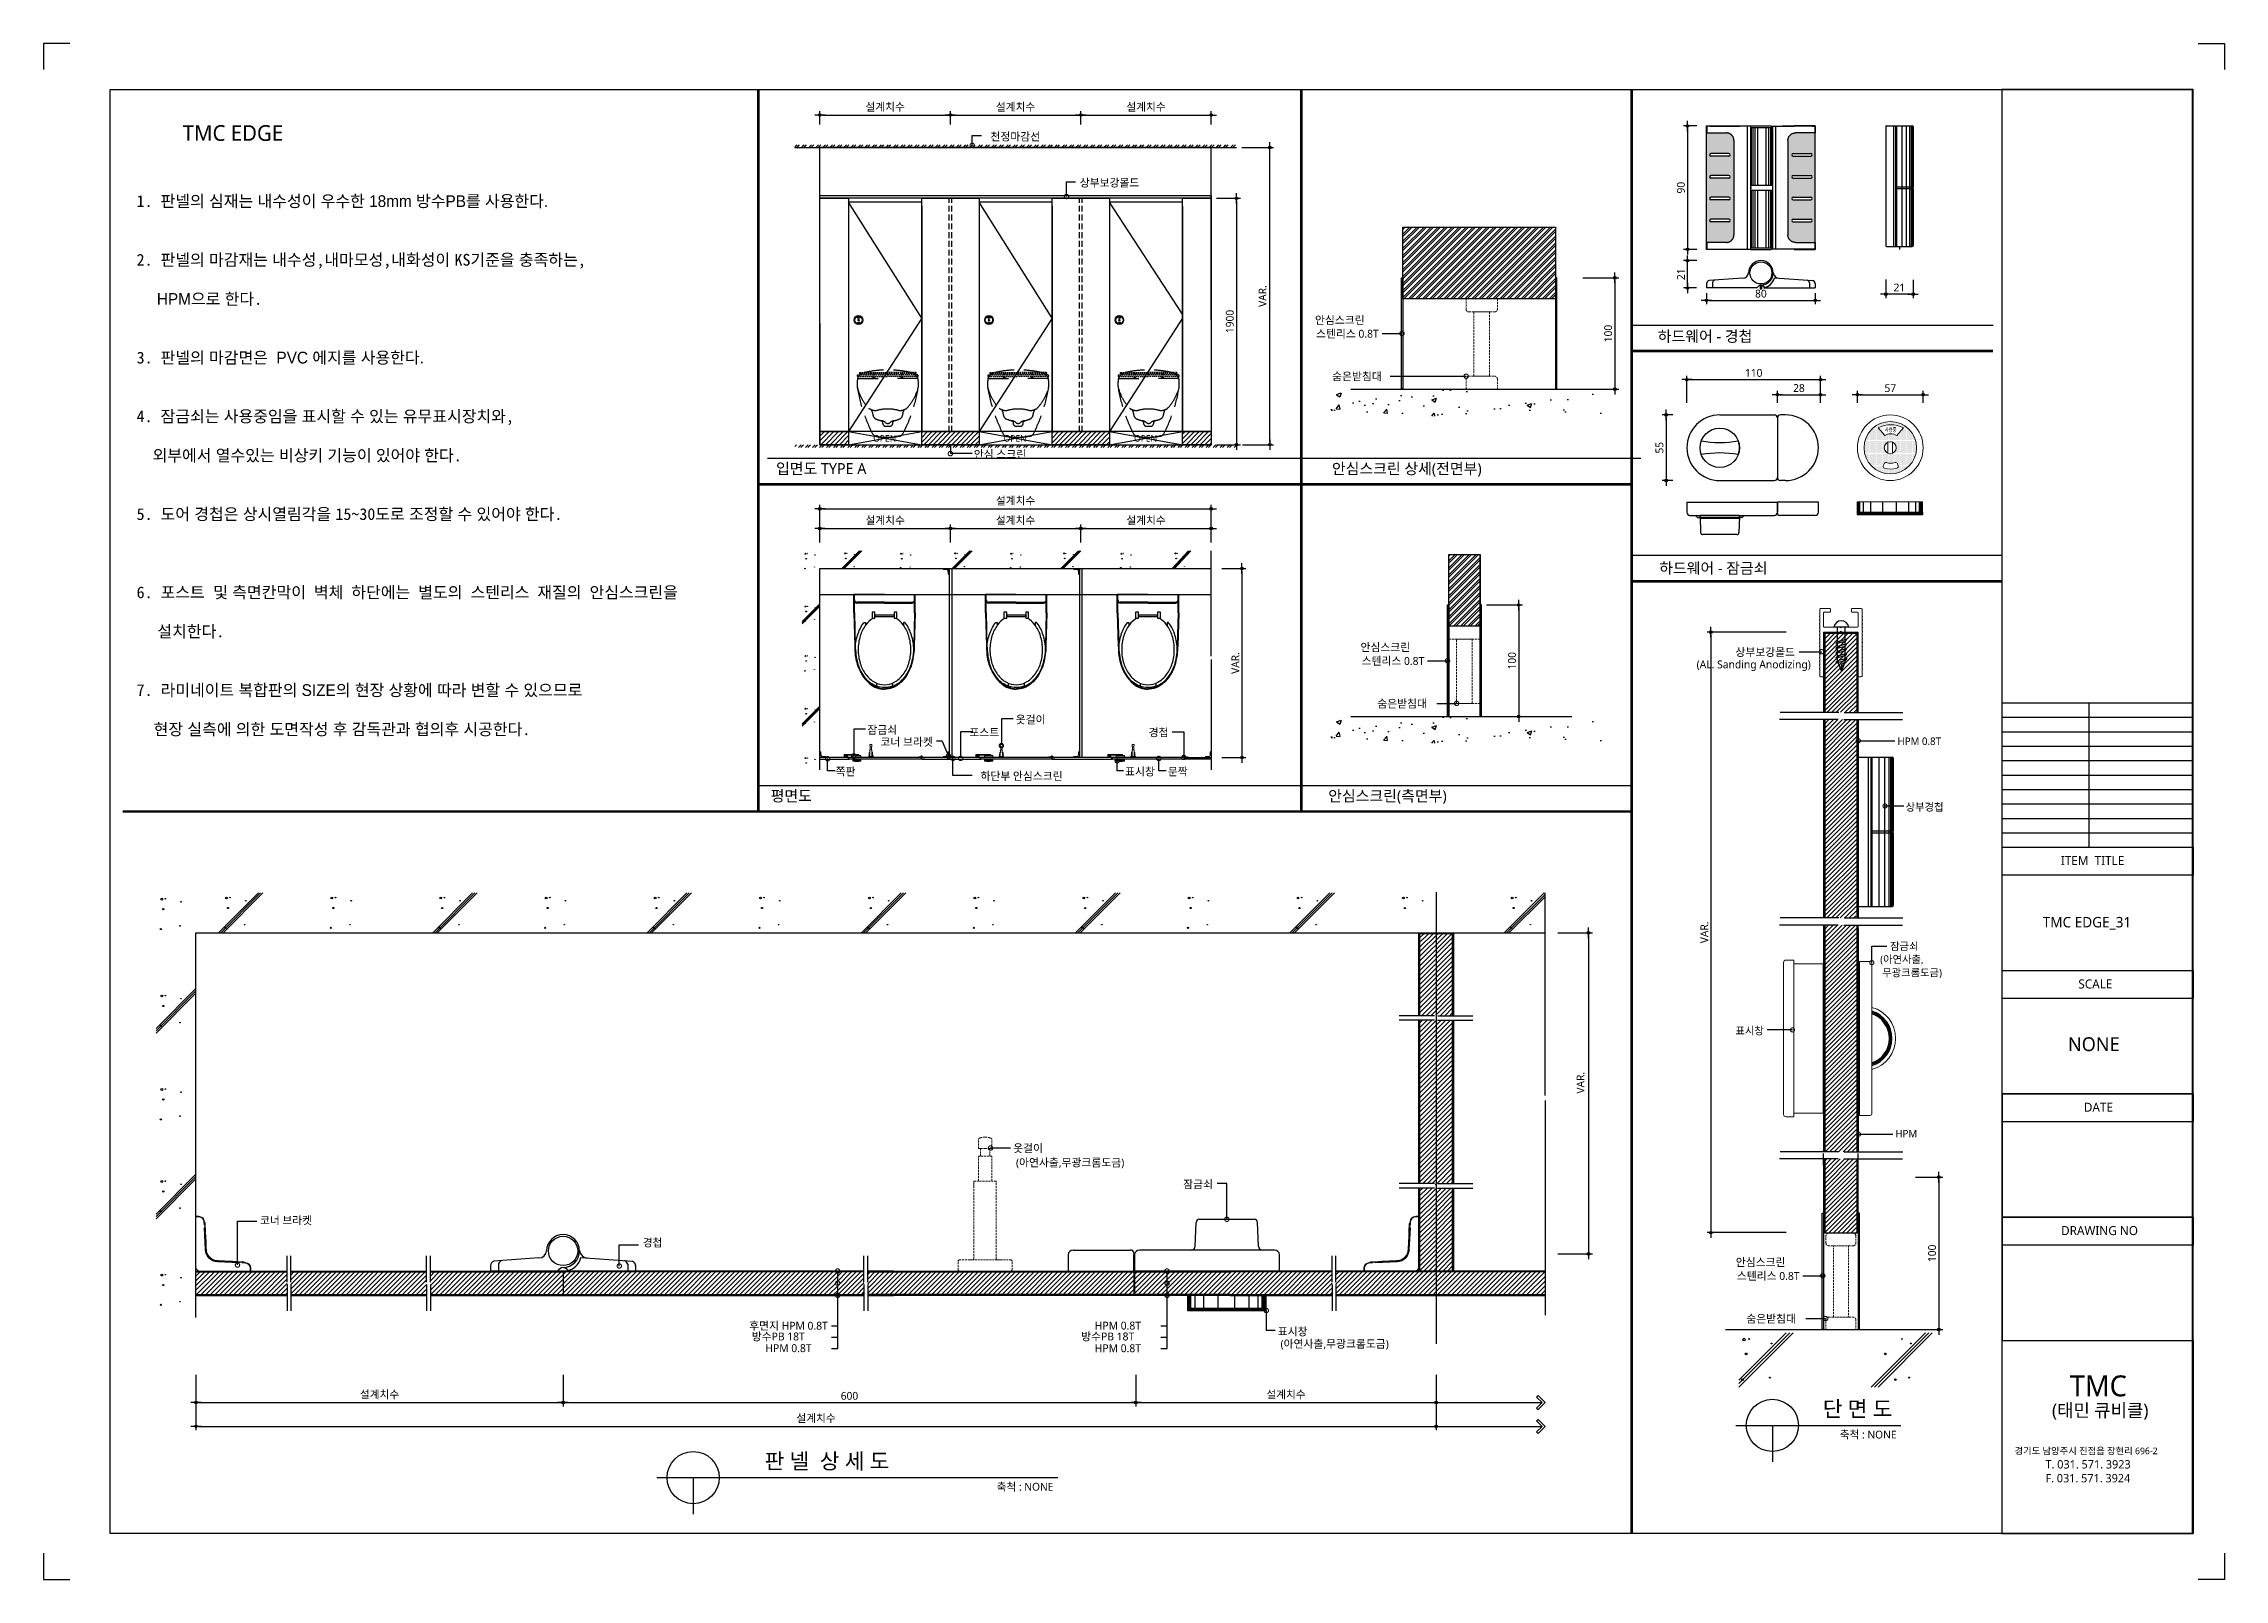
# Model space of a CAD drawing. Extents: x -256 to 8104, y -176 to 5714.
import ezdxf
from ezdxf.enums import TextEntityAlignment as Align

# ---------------------------------------------------------------- set-up
doc = ezdxf.new("R2010")
doc.units = 0
doc.header["$LTSCALE"] = 30
for name, pattern in [('CEN', [62, 60, -1, 0, -1]), ('HIDDEN', [0.375, 0.25, -0.125]), ('HIDDEN2', [4.7625, 3.175, -1.5875])]:
    doc.linetypes.add(name, pattern=pattern)
doc.layers.get('0').update_dxf_attribs({"linetype": 'CONTINUOUS'})
doc.layers.get('DEFPOINTS').update_dxf_attribs({"linetype": 'CONTINUOUS'})
for name, color, linetype in [('02---제품선', 4, 'CONTINUOUS'), ('0_toilet', 6, 'CONTINUOUS'), ('C', 2, 'CONTINUOUS'), ('curior-0Line', 252, 'CONTINUOUS'), ('DIM', 7, 'CONTINUOUS'), ('HAT', 8, 'CONTINUOUS'), ('HID', 9, 'HIDDEN'), ('jac text', 7, 'CONTINUOUS'), ('TIT', 3, 'CONTINUOUS'), ('경첩', 4, 'CONTINUOUS'), ('기타', 1, 'CONTINUOUS'), ('문자', 3, 'CONTINUOUS'), ('부자재', 4, 'CONTINUOUS'), ('상부보강몰드', 4, 'HIDDEN2'), ('옷걸이', 4, 'CONTINUOUS'), ('잠금쇠(회전형)', 4, 'CONTINUOUS'), ('중심선', 1, 'CEN'), ('치수', 1, 'CONTINUOUS'), ('판넬', 2, 'CONTINUOUS'), ('해치', 8, 'CONTINUOUS')]:
    doc.layers.add(name, color=color, linetype=linetype)
doc.styles.add('HDW', font='gulim.ttc')
doc.styles.add('돋움', font='malgun.ttf')
doc.dimstyles.new('10', dxfattribs={"dimscale": 10, "dimtxt": 3, "dimasz": 1, "dimexe": 1.5, "dimexo": 2, "dimgap": 1, "dimtad": 1, "dimdec": 0, "dimlunit": 6, "dimtxsty": '돋움', "dimblk": 'DIMDOT', "dimcen": -1, "dimdle": 1.5, "dimclrt": 3, "dimazin": 3, "dimtfac": 1, "dimtdec": 0, "dimtix": 1, "dimtmove": 2, "dimatfit": 3, "dimldrblk": 'DIMDOT', "dimarcsym": 0})
pattern_1 = [(45, (97208.739, -1593.336), (-8.55643, 8.55643), [])]
pattern_2 = [(45, (96401.2, -1704.915), (-8.980256, 8.980256), [])]
pattern_3 = [(45, (96404.804, -1733.326), (-8.980256, 8.980256), [])]

# ---------------------------------------------------------------- blocks, each defined once
blk = doc.blocks.new('DIMDOT')
at = {"linetype": 'Continuous'}
blk.add_line((-2, 0), (2, 0), dxfattribs=at)
for radius in [0.5, 0.25]:
    blk.add_circle((0, 0), radius, dxfattribs=at)
blk = doc.blocks.new('*D827')
at = {"layer": 'DEFPOINTS', "color": 0}
for p in [(107946.5, 3882.6), (107446.5, 3826.3), (107946.5, 3826.3)]:
    blk.add_point(p, dxfattribs=at)
at = {"layer": 'DIM', "color": 0, "lineweight": -2, "ltscale": 10}
for p, q in [((107446.5, 3846.3), (107446.5, 3897.6)), ((107456.5, 3882.6), (107936.5, 3882.6)), ((107946.5, 3846.3), (107946.5, 3897.6))]:
    blk.add_line(p, q, dxfattribs=at)
at = {"layer": 'DIM', "color": 0, "lineweight": -2, "xscale": 10, "yscale": 10, "zscale": 10, "rotation": 180}
blk.add_blockref('DIMDOT', (107446.5, 3882.6), dxfattribs=at)
at = {"layer": 'DIM', "color": 0, "lineweight": -2, "xscale": 10, "yscale": 10, "zscale": 10}
blk.add_blockref('DIMDOT', (107946.5, 3882.6), dxfattribs=at)
at = {"layer": 'DIM', "color": 3, "insert": (107696.5, 3912.2), "char_height": 30, "attachment_point": 5, "style": '돋움'}
blk.add_mtext('설계치수', dxfattribs=at)
blk = doc.blocks.new('*D828')
at = {"layer": 'DEFPOINTS', "color": 0}
for p in [(108446.5, 3882.6), (107946.5, 3826.3), (108446.5, 3826.3)]:
    blk.add_point(p, dxfattribs=at)
at = {"layer": 'DIM', "color": 0, "lineweight": -2, "ltscale": 10}
for p, q in [((107946.5, 3846.3), (107946.5, 3897.6)), ((107956.5, 3882.6), (108436.5, 3882.6)), ((108446.5, 3846.3), (108446.5, 3897.6))]:
    blk.add_line(p, q, dxfattribs=at)
at = {"layer": 'DIM', "color": 0, "lineweight": -2, "xscale": 10, "yscale": 10, "zscale": 10, "rotation": 180}
blk.add_blockref('DIMDOT', (107946.5, 3882.6), dxfattribs=at)
at = {"layer": 'DIM', "color": 0, "lineweight": -2, "xscale": 10, "yscale": 10, "zscale": 10}
blk.add_blockref('DIMDOT', (108446.5, 3882.6), dxfattribs=at)
at = {"layer": 'DIM', "color": 3, "insert": (108196.5, 3912.2), "char_height": 30, "attachment_point": 5, "style": '돋움'}
blk.add_mtext('설계치수', dxfattribs=at)
blk = doc.blocks.new('*D829')
at = {"layer": 'DEFPOINTS', "color": 0}
for p in [(108946.5, 3882.6), (108446.5, 3826.3), (108946.5, 3826.3)]:
    blk.add_point(p, dxfattribs=at)
at = {"layer": 'DIM', "color": 0, "lineweight": -2, "ltscale": 10}
for p, q in [((108446.5, 3846.3), (108446.5, 3897.6)), ((108456.5, 3882.6), (108936.5, 3882.6)), ((108946.5, 3846.3), (108946.5, 3897.6))]:
    blk.add_line(p, q, dxfattribs=at)
at = {"layer": 'DIM', "color": 0, "lineweight": -2, "xscale": 10, "yscale": 10, "zscale": 10, "rotation": 180}
blk.add_blockref('DIMDOT', (108446.5, 3882.6), dxfattribs=at)
at = {"layer": 'DIM', "color": 0, "lineweight": -2, "xscale": 10, "yscale": 10, "zscale": 10}
blk.add_blockref('DIMDOT', (108946.5, 3882.6), dxfattribs=at)
at = {"layer": 'DIM', "color": 3, "insert": (108696.5, 3912.2), "char_height": 30, "attachment_point": 5, "style": '돋움'}
blk.add_mtext('설계치수', dxfattribs=at)
blk = doc.blocks.new('*D830')
at = {"layer": 'DEFPOINTS', "color": 0}
for p in [(108946.5, 3563.4), (108946.5, 2618.4), (109043.4, 2618.4)]:
    blk.add_point(p, dxfattribs=at)
at = {"layer": 'DIM', "color": 0, "lineweight": -2, "ltscale": 10}
for p, q in [((108966.5, 3563.4), (109058.4, 3563.4)), ((109043.4, 3553.4), (109043.4, 2628.4)), ((108966.5, 2618.4), (109058.4, 2618.4))]:
    blk.add_line(p, q, dxfattribs=at)
at = {"layer": 'DIM', "color": 0, "lineweight": -2, "xscale": 10, "yscale": 10, "zscale": 10}
for p, rotation in [((109043.4, 3563.4), 90), ((109043.4, 2618.4), 270)]:
    blk.add_blockref('DIMDOT', p, dxfattribs=dict(at, rotation=rotation))
at = {"layer": 'DIM', "color": 3, "insert": (109017.8, 3090.9), "char_height": 30, "attachment_point": 5, "rotation": 90, "style": '돋움'}
blk.add_mtext('1900', dxfattribs=at)
blk = doc.blocks.new('*D831')
at = {"layer": 'DEFPOINTS', "color": 0}
for p in [(108967.5, 2143.5), (108967.5, 1418.5), (109064.4, 1418.5)]:
    blk.add_point(p, dxfattribs=at)
at = {"layer": 'DIM', "color": 0, "lineweight": -2, "ltscale": 10}
for p, q in [((108987.5, 2143.5), (109079.4, 2143.5)), ((109064.4, 2133.5), (109064.4, 1428.5)), ((108987.5, 1418.5), (109079.4, 1418.5))]:
    blk.add_line(p, q, dxfattribs=at)
at = {"layer": 'DIM', "color": 0, "lineweight": -2, "xscale": 10, "yscale": 10, "zscale": 10}
for p, rotation in [((109064.4, 2143.5), 90), ((109064.4, 1418.5), 270)]:
    blk.add_blockref('DIMDOT', p, dxfattribs=dict(at, rotation=rotation))
at = {"layer": 'DIM', "color": 3, "insert": (109039.2, 1781), "char_height": 30, "attachment_point": 5, "rotation": 90, "style": '돋움'}
blk.add_mtext('VAR.', dxfattribs=at)
blk = doc.blocks.new('_DOTSMALL')
at = {"color": 0, "linetype": 'ByBlock', "const_width": 0.5}
blk.add_lwpolyline([(-0.0625, 0, 1), (0.0625, 0, 1)], format="xyb", close=True, dxfattribs=at)
blk = doc.blocks.new('A$C63EC304E')
at = {"layer": '치수', "color": 1, "xscale": 2.5, "yscale": 2.5, "zscale": 2.5, "rotation": 234.3098741996962}
blk.add_blockref('_DOTSMALL', (0.31, 0.31), dxfattribs=at)
blk = doc.blocks.new('A$C2BC9653E')
at = {"layer": '치수', "xscale": 0.3333333333333333, "yscale": 0.3333333333333333, "zscale": 0.3333333333333333}
blk.add_blockref('A$C63EC304E', (0, 0), dxfattribs=at)
blk = doc.blocks.new('A$C7FC71301')
at = {"layer": '치수', "rotation": 180}
blk.add_blockref('A$C2BC9653E', (0.21, 0.21), dxfattribs=at)
blk = doc.blocks.new('A$C4A20372B')
at = {"layer": '치수'}
blk.add_blockref('A$C7FC71301', (0, 0), dxfattribs=at)
blk = doc.blocks.new('A$C566469F5')
at = {"layer": '치수'}
blk.add_blockref('A$C4A20372B', (0, 0), dxfattribs=at)
blk = doc.blocks.new('A$C7E317CD4')
at = {"layer": '해치', "xscale": 2, "yscale": 2, "zscale": 2}
blk.add_blockref('A$C566469F5', (0, 0), dxfattribs=at)
blk = doc.blocks.new('A$C601D7F27')
at = {"layer": '치수'}
blk.add_blockref('A$C7E317CD4', (0, 0), dxfattribs=at)
blk = doc.blocks.new('A$C38802C08')
at = {"layer": '치수'}
blk.add_blockref('A$C601D7F27', (0, 0), dxfattribs=at)
blk = doc.blocks.new('*D832')
at = {"layer": 'DEFPOINTS', "color": 0}
for p in [(108946.5, 2297.1), (108446.5, 2223.9), (108946.5, 2223.9)]:
    blk.add_point(p, dxfattribs=at)
at = {"layer": 'DIM', "color": 0, "lineweight": -2, "ltscale": 10}
for p, q in [((108446.5, 2243.9), (108446.5, 2312.1)), ((108456.5, 2297.1), (108936.5, 2297.1)), ((108946.5, 2243.9), (108946.5, 2312.1))]:
    blk.add_line(p, q, dxfattribs=at)
at = {"layer": 'DIM', "color": 0, "lineweight": -2, "xscale": 10, "yscale": 10, "zscale": 10, "rotation": 180}
blk.add_blockref('DIMDOT', (108446.5, 2297.1), dxfattribs=at)
at = {"layer": 'DIM', "color": 0, "lineweight": -2, "xscale": 10, "yscale": 10, "zscale": 10}
blk.add_blockref('DIMDOT', (108946.5, 2297.1), dxfattribs=at)
at = {"layer": 'DIM', "color": 3, "insert": (108696.5, 2326.7), "char_height": 30, "attachment_point": 5, "style": '돋움'}
blk.add_mtext('설계치수', dxfattribs=at)
blk = doc.blocks.new('*D833')
at = {"layer": 'DEFPOINTS', "color": 0}
for p in [(108946.5, 2372.4), (107446.5, 2223.9), (108946.5, 2223.9)]:
    blk.add_point(p, dxfattribs=at)
at = {"layer": 'DIM', "color": 0, "lineweight": -2, "ltscale": 10}
for p, q in [((107446.5, 2243.9), (107446.5, 2387.4)), ((107456.5, 2372.4), (108936.5, 2372.4)), ((108946.5, 2243.9), (108946.5, 2387.4))]:
    blk.add_line(p, q, dxfattribs=at)
at = {"layer": 'DIM', "color": 0, "lineweight": -2, "xscale": 10, "yscale": 10, "zscale": 10, "rotation": 180}
blk.add_blockref('DIMDOT', (107446.5, 2372.4), dxfattribs=at)
at = {"layer": 'DIM', "color": 0, "lineweight": -2, "xscale": 10, "yscale": 10, "zscale": 10}
blk.add_blockref('DIMDOT', (108946.5, 2372.4), dxfattribs=at)
at = {"layer": 'DIM', "color": 3, "insert": (108196.5, 2402.1), "char_height": 30, "attachment_point": 5, "style": '돋움'}
blk.add_mtext('설계치수', dxfattribs=at)
blk = doc.blocks.new('*D834')
at = {"layer": 'DEFPOINTS', "color": 0}
for p in [(108446.5, 2297.1), (107946.5, 2223.9), (108446.5, 2223.9)]:
    blk.add_point(p, dxfattribs=at)
at = {"layer": 'DIM', "color": 0, "lineweight": -2, "ltscale": 10}
for p, q in [((107946.5, 2243.9), (107946.5, 2312.1)), ((107956.5, 2297.1), (108436.5, 2297.1)), ((108446.5, 2243.9), (108446.5, 2312.1))]:
    blk.add_line(p, q, dxfattribs=at)
at = {"layer": 'DIM', "color": 0, "lineweight": -2, "xscale": 10, "yscale": 10, "zscale": 10, "rotation": 180}
blk.add_blockref('DIMDOT', (107946.5, 2297.1), dxfattribs=at)
at = {"layer": 'DIM', "color": 0, "lineweight": -2, "xscale": 10, "yscale": 10, "zscale": 10}
blk.add_blockref('DIMDOT', (108446.5, 2297.1), dxfattribs=at)
at = {"layer": 'DIM', "color": 3, "insert": (108196.5, 2326.7), "char_height": 30, "attachment_point": 5, "style": '돋움'}
blk.add_mtext('설계치수', dxfattribs=at)
blk = doc.blocks.new('*D835')
at = {"layer": 'DEFPOINTS', "color": 0}
for p in [(107946.5, 2297.1), (107446.5, 2223.9), (107946.5, 2223.9)]:
    blk.add_point(p, dxfattribs=at)
at = {"layer": 'DIM', "color": 0, "lineweight": -2, "ltscale": 10}
for p, q in [((107446.5, 2243.9), (107446.5, 2312.1)), ((107456.5, 2297.1), (107936.5, 2297.1)), ((107946.5, 2243.9), (107946.5, 2312.1))]:
    blk.add_line(p, q, dxfattribs=at)
at = {"layer": 'DIM', "color": 0, "lineweight": -2, "xscale": 10, "yscale": 10, "zscale": 10, "rotation": 180}
blk.add_blockref('DIMDOT', (107446.5, 2297.1), dxfattribs=at)
at = {"layer": 'DIM', "color": 0, "lineweight": -2, "xscale": 10, "yscale": 10, "zscale": 10}
blk.add_blockref('DIMDOT', (107946.5, 2297.1), dxfattribs=at)
at = {"layer": 'DIM', "color": 3, "insert": (107696.5, 2326.7), "char_height": 30, "attachment_point": 5, "style": '돋움'}
blk.add_mtext('설계치수', dxfattribs=at)
blk = doc.blocks.new('*D836')
at = {"layer": 'DEFPOINTS', "color": 0}
for p in [(111282, 2868), (110770, 2759.3), (111282, 2759.3)]:
    blk.add_point(p, dxfattribs=at)
at = {"layer": 'DIM', "color": 0, "lineweight": -2, "ltscale": 10}
for p, q in [((110770, 2779.3), (110770, 2883)), ((110780, 2868), (111272, 2868)), ((111282, 2779.3), (111282, 2883))]:
    blk.add_line(p, q, dxfattribs=at)
at = {"layer": 'DIM', "color": 0, "lineweight": -2, "xscale": 10, "yscale": 10, "zscale": 10, "rotation": 180}
blk.add_blockref('DIMDOT', (110770, 2868), dxfattribs=at)
at = {"layer": 'DIM', "color": 0, "lineweight": -2, "xscale": 10, "yscale": 10, "zscale": 10}
blk.add_blockref('DIMDOT', (111282, 2868), dxfattribs=at)
at = {"layer": 'DIM', "color": 3, "insert": (111026, 2893.5), "char_height": 30, "attachment_point": 5, "style": '돋움'}
blk.add_mtext('110', dxfattribs=at)
blk = doc.blocks.new('*D837')
at = {"layer": 'DEFPOINTS', "color": 0}
for p in [(111117, 2759.3), (111282, 2810), (111282, 2759.3)]:
    blk.add_point(p, dxfattribs=at)
at = {"layer": 'DIM', "color": 0, "lineweight": -2, "ltscale": 10}
for p, q in [((111117, 2779.3), (111117, 2825)), ((111127, 2810), (111272, 2810)), ((111282, 2779.3), (111282, 2825))]:
    blk.add_line(p, q, dxfattribs=at)
at = {"layer": 'DIM', "color": 0, "lineweight": -2, "xscale": 10, "yscale": 10, "zscale": 10, "rotation": 180}
blk.add_blockref('DIMDOT', (111117, 2810), dxfattribs=at)
at = {"layer": 'DIM', "color": 0, "lineweight": -2, "xscale": 10, "yscale": 10, "zscale": 10}
blk.add_blockref('DIMDOT', (111282, 2810), dxfattribs=at)
at = {"layer": 'DIM', "color": 3, "insert": (111199.5, 2835.5), "char_height": 30, "attachment_point": 5, "style": '돋움'}
blk.add_mtext('28', dxfattribs=at)
blk = doc.blocks.new('*D838')
at = {"layer": 'DEFPOINTS', "color": 0}
for p in [(111423.7, 2759.3), (111675.7, 2810), (111675.7, 2759.3)]:
    blk.add_point(p, dxfattribs=at)
at = {"layer": 'DIM', "color": 0, "lineweight": -2, "ltscale": 10}
for p, q in [((111423.7, 2779.3), (111423.7, 2825)), ((111433.7, 2810), (111665.7, 2810)), ((111675.7, 2779.3), (111675.7, 2825))]:
    blk.add_line(p, q, dxfattribs=at)
at = {"layer": 'DIM', "color": 0, "lineweight": -2, "xscale": 10, "yscale": 10, "zscale": 10, "rotation": 180}
blk.add_blockref('DIMDOT', (111423.7, 2810), dxfattribs=at)
at = {"layer": 'DIM', "color": 0, "lineweight": -2, "xscale": 10, "yscale": 10, "zscale": 10}
blk.add_blockref('DIMDOT', (111675.7, 2810), dxfattribs=at)
at = {"layer": 'DIM', "color": 3, "insert": (111549.7, 2835.2), "char_height": 30, "attachment_point": 5, "style": '돋움'}
blk.add_mtext('57', dxfattribs=at)
blk = doc.blocks.new('*D839')
at = {"layer": 'DEFPOINTS', "color": 0}
for p in [(110827.6, 3840.7), (110772.6, 3367.6), (110827.6, 3367.6)]:
    blk.add_point(p, dxfattribs=at)
at = {"layer": 'DIM', "color": 0, "lineweight": -2, "ltscale": 10}
for p, q in [((110807.6, 3840.7), (110757.6, 3840.7)), ((110772.6, 3830.7), (110772.6, 3377.6)), ((110807.6, 3367.6), (110757.6, 3367.6))]:
    blk.add_line(p, q, dxfattribs=at)
at = {"layer": 'DIM', "color": 0, "lineweight": -2, "xscale": 10, "yscale": 10, "zscale": 10}
for p, rotation in [((110772.6, 3840.7), 90), ((110772.6, 3367.6), 270)]:
    blk.add_blockref('DIMDOT', p, dxfattribs=dict(at, rotation=rotation))
at = {"layer": 'DIM', "color": 3, "insert": (110747.1, 3604.1), "char_height": 30, "attachment_point": 5, "rotation": 90, "style": '돋움'}
blk.add_mtext('90', dxfattribs=at)
blk = doc.blocks.new('*D840')
at = {"layer": 'DEFPOINTS', "color": 0}
for p in [(110845.2, 3219.4), (111262.3, 3219.4), (111262.3, 3172)]:
    blk.add_point(p, dxfattribs=at)
at = {"layer": 'DIM', "color": 0, "lineweight": -2, "ltscale": 10}
for p, q in [((110845.2, 3199.4), (110845.2, 3157)), ((111262.3, 3199.4), (111262.3, 3157)), ((110855.2, 3172), (111252.3, 3172))]:
    blk.add_line(p, q, dxfattribs=at)
at = {"layer": 'DIM', "color": 0, "lineweight": -2, "xscale": 10, "yscale": 10, "zscale": 10, "rotation": 180}
blk.add_blockref('DIMDOT', (110845.2, 3172), dxfattribs=at)
at = {"layer": 'DIM', "color": 0, "lineweight": -2, "xscale": 10, "yscale": 10, "zscale": 10}
blk.add_blockref('DIMDOT', (111262.3, 3172), dxfattribs=at)
at = {"layer": 'DIM', "color": 3, "insert": (111053.7, 3197.5), "char_height": 30, "attachment_point": 5, "style": '돋움'}
blk.add_mtext('80', dxfattribs=at)
blk = doc.blocks.new('*D841')
at = {"layer": 'DEFPOINTS', "color": 0}
for p in [(110772.6, 3324.4), (110827.6, 3324.4), (110826.9, 3219.4)]:
    blk.add_point(p, dxfattribs=at)
at = {"layer": 'DIM', "color": 0, "lineweight": -2, "ltscale": 10}
for p, q in [((110807.6, 3324.4), (110757.6, 3324.4)), ((110772.6, 3229.4), (110772.6, 3314.4)), ((110806.9, 3219.4), (110757.6, 3219.4))]:
    blk.add_line(p, q, dxfattribs=at)
at = {"layer": 'DIM', "color": 0, "lineweight": -2, "xscale": 10, "yscale": 10, "zscale": 10}
for p, rotation in [((110772.6, 3324.4), 90), ((110772.6, 3219.4), 270)]:
    blk.add_blockref('DIMDOT', p, dxfattribs=dict(at, rotation=rotation))
at = {"layer": 'DIM', "color": 3, "insert": (110747.3, 3271.9), "char_height": 30, "attachment_point": 5, "rotation": 90, "style": '돋움'}
blk.add_mtext('21', dxfattribs=at)
blk = doc.blocks.new('*D842')
at = {"layer": 'DEFPOINTS', "color": 0}
for p in [(111532.1, 3271.5), (111637.1, 3270.8), (111532.1, 3195.9)]:
    blk.add_point(p, dxfattribs=at)
at = {"layer": 'DIM', "color": 0, "lineweight": -2, "ltscale": 10}
for p, q in [((111532.1, 3251.5), (111532.1, 3180.9)), ((111627.1, 3195.9), (111542.1, 3195.9)), ((111637.1, 3250.8), (111637.1, 3180.9))]:
    blk.add_line(p, q, dxfattribs=at)
at = {"layer": 'DIM', "color": 0, "lineweight": -2, "xscale": 10, "yscale": 10, "zscale": 10, "rotation": 180}
blk.add_blockref('DIMDOT', (111532.1, 3195.9), dxfattribs=at)
at = {"layer": 'DIM', "color": 0, "lineweight": -2, "xscale": 10, "yscale": 10, "zscale": 10}
blk.add_blockref('DIMDOT', (111637.1, 3195.9), dxfattribs=at)
at = {"layer": 'DIM', "color": 3, "insert": (111584.6, 3221.2), "char_height": 30, "attachment_point": 5, "style": '돋움'}
blk.add_mtext('21', dxfattribs=at)
blk = doc.blocks.new('A$C10E41893')
at = {"layer": '부자재'}
for p, q in [((6, 0), (6, 196)), ((123, 196), (6, 196)), ((123, 192), (6, 192)), ((55, 0), (55, 177)), ((61, 0), (61, 177)), ((6, 0), (6, -196)), ((55, 0), (55, -177)), ((61, 0), (61, -177)), ((123, -192), (6, -192)), ((123, -196), (6, -196))]:
    blk.add_line(p, q, dxfattribs=at)
for points in [[(123, 196, -0.012538), (123, 196), (335, 190, -0.055395), (445, 175, -0.154276), (577, 93, -0.179504), (612, 0, -0.179504)], [(123, 192, -0.012538), (123, 192), (335, 187, -0.055395), (444, 172, -0.154276), (574, 91, -0.179504), (608, 0, -0.179504)], [(157, -72, 0.089162), (200, -119, 0.085733), (270, -155, 0.075373), (359, -168, 0.075373), (447, -155, 0.085733), (517, -119, 0.106084), (567, -62, 0.126931), (583, 0, 0.126931), (567, 62, 0.106084), (517, 119, 0.085733), (447, 155, 0.075373), (359, 168, 0.075373), (270, 155, 0.085733), (200, 119, 0.089162), (157, 72)], [(572, 51), (589, 51), (589, 60, 0.021185), (583, 71, 0.106084), (528, 134, 0.085733), (453, 172, 0.075373), (359, 187, 0.075373), (265, 172, 0.085733), (189, 134, 0.007337), (184, 130), (184, 122), (205, 122)], [(123, -196, 0.012538), (123, -196), (335, -190, 0.055395), (445, -175, 0.154276), (577, -93, 0.179504), (612, 0, 0.179504)], [(123, -192, 0.012538), (123, -192), (335, -187, 0.055395), (444, -172, 0.154276), (574, -91, 0.179504), (608, 0, 0.179504)], [(589, -51, 0.090214), (598, 0, 0.090214), (589, 51, 0.106084)], [(572, -51), (589, -51), (589, -60, -0.021185), (583, -71, -0.106084), (528, -134, -0.085733), (453, -172, -0.075373), (359, -187, -0.075373), (265, -172, -0.085733), (189, -134, -0.007337), (184, -130), (184, -122), (205, -122)]]:
    blk.add_lwpolyline(points, format="xyb", dxfattribs=at)
blk.add_lwpolyline([(138, -61), (119, -61), (119, -79), (157, -79), (157, -61), (138, -61), (147, -61), (147, 61), (138, 61), (157, 61), (157, 79), (119, 79), (119, 61), (138, 61), (138, -61), (119, -61)], dxfattribs=at)
for centre, start, end in [((40, 177), 0, 90), ((46, 177), 0, 90), ((40, -177), 270, 0), ((46, -177), 270, 0)]:
    blk.add_arc(centre, 15, start, end, dxfattribs=at)
blk = doc.blocks.new('A$C460A2A32')
at = {"color": 0}
for p, q in [((3, 20), (0, 16)), ((3, 20), (9, 20)), ((4, 10), (162, 10)), ((9, 20), (162, 20)), ((13, 32), (11, 30)), ((13, 32), (162, 32)), ((13, 27), (162, 27)), ((312, 32), (162, 32)), ((312, 27), (162, 27)), ((316, 20), (162, 20)), ((321, 10), (162, 10)), ((312, 32), (313, 30)), ((322, 20), (316, 20)), ((322, 20), (324, 16))]:
    blk.add_line(p, q, dxfattribs=at)
for centre, radius, start, end in [((4, 14), 4, 150.0107, 270), ((13, 29), 2, 135, 270), ((109, 28), 26, 182.6717, 198.4118), ((109, 10), 26, 180, 202.6199), ((107, 28), 23, 183.0205, 200.9186), ((107, 10), 23, 180, 205.7715), ((69, 10), 23, 334.2285, 0), ((69, 28), 23, 339.0814, 356.9795), ((67, 10), 26, 337.3801, 0), ((67, 28), 26, 341.5882, 357.3283), ((257, 10), 26, 180, 202.6199), ((257, 28), 26, 182.6717, 198.4118), ((256, 28), 23, 183.0205, 200.9186), ((256, 10), 23, 180, 205.7715), ((217, 10), 23, 334.2285, 0), ((217, 28), 23, 339.0814, 356.9795), ((216, 28), 26, 341.5882, 357.3283), ((216, 10), 26, 337.3801, 0), ((312, 29), 2, 270, 45), ((321, 14), 4, 270, 29.9893)]:
    blk.add_arc(centre, radius, start, end, dxfattribs=at)
blk = doc.blocks.new('*D843')
at = {"layer": 'DEFPOINTS', "color": 0}
for p in [(110735.7, 2732.8), (110690, 2480.8), (110735.7, 2480.8)]:
    blk.add_point(p, dxfattribs=at)
at = {"layer": 'DIM', "color": 0, "lineweight": -2, "ltscale": 10}
for p, q in [((110715.7, 2732.8), (110675, 2732.8)), ((110690, 2722.8), (110690, 2490.8)), ((110715.7, 2480.8), (110675, 2480.8))]:
    blk.add_line(p, q, dxfattribs=at)
at = {"layer": 'DIM', "color": 0, "lineweight": -2, "xscale": 10, "yscale": 10, "zscale": 10}
for p, rotation in [((110690, 2732.8), 90), ((110690, 2480.8), 270)]:
    blk.add_blockref('DIMDOT', p, dxfattribs=dict(at, rotation=rotation))
at = {"layer": 'DIM', "color": 3, "insert": (110664.7, 2606.8), "char_height": 30, "attachment_point": 5, "rotation": 90, "style": '돋움'}
blk.add_mtext('55', dxfattribs=at)
blk = doc.blocks.new('*D844')
at = {"layer": 'DEFPOINTS', "color": 0}
for p in [(111171, 1899.7), (110862.2, -403.5), (111171, -403.5)]:
    blk.add_point(p, dxfattribs=at)
at = {"layer": 'DIM', "color": 0, "lineweight": -2, "ltscale": 10}
for p, q in [((111151, 1899.7), (110847.2, 1899.7)), ((110862.2, 1889.7), (110862.2, -393.5)), ((111151, -403.5), (110847.2, -403.5))]:
    blk.add_line(p, q, dxfattribs=at)
at = {"layer": 'DIM', "color": 0, "lineweight": -2, "xscale": 10, "yscale": 10, "zscale": 10}
for p, rotation in [((110862.2, 1899.7), 90), ((110862.2, -403.5), 270)]:
    blk.add_blockref('DIMDOT', p, dxfattribs=dict(at, rotation=rotation))
at = {"layer": 'DIM', "color": 3, "insert": (110837, 748.1), "char_height": 30, "attachment_point": 5, "rotation": 90, "style": '돋움'}
blk.add_mtext('VAR.', dxfattribs=at)
blk = doc.blocks.new('A$C13EB2441')
for p, q in [((0.84, 7.37), (0.84, 14.11)), ((0.84, 6.74), (0.84, 0))]:
    blk.add_line(p, q)
blk = doc.blocks.new('*D845')
at = {"layer": 'DEFPOINTS', "color": 0}
for p in [(111626.7, -190.7), (111635.8, -775.1), (111735.6, -775.1)]:
    blk.add_point(p, dxfattribs=at)
at = {"layer": 'DIM', "color": 0, "lineweight": -2, "ltscale": 10}
for p, q in [((111646.7, -190.7), (111750.6, -190.7)), ((111735.6, -200.7), (111735.6, -765.1)), ((111655.8, -775.1), (111750.6, -775.1))]:
    blk.add_line(p, q, dxfattribs=at)
at = {"layer": 'DIM', "color": 0, "lineweight": -2, "xscale": 10, "yscale": 10, "zscale": 10}
for p, rotation in [((111735.6, -190.7), 90), ((111735.6, -775.1), 270)]:
    blk.add_blockref('DIMDOT', p, dxfattribs=dict(at, rotation=rotation))
at = {"layer": 'DIM', "color": 3, "insert": (111710, -482.9), "char_height": 30, "attachment_point": 5, "rotation": 90, "style": '돋움'}
blk.add_mtext('100', dxfattribs=at)
blk = doc.blocks.new('*D846')
at = {"layer": 'DEFPOINTS', "color": 0}
for p in [(109043.4, 3758.2), (109170.8, 3758.2), (109045.9, 2618.4)]:
    blk.add_point(p, dxfattribs=at)
at = {"layer": 'DIM', "color": 0, "lineweight": -2, "ltscale": 10}
for p, q in [((109063.4, 3758.2), (109185.8, 3758.2)), ((109170.8, 2628.4), (109170.8, 3748.2)), ((109065.9, 2618.4), (109185.8, 2618.4))]:
    blk.add_line(p, q, dxfattribs=at)
at = {"layer": 'DIM', "color": 0, "lineweight": -2, "xscale": 10, "yscale": 10, "zscale": 10}
for p, rotation in [((109170.8, 3758.2), 90), ((109170.8, 2618.4), 270)]:
    blk.add_blockref('DIMDOT', p, dxfattribs=dict(at, rotation=rotation))
at = {"layer": 'DIM', "color": 3, "insert": (109143.5, 3188.3), "char_height": 30, "attachment_point": 5, "rotation": 90, "style": '돋움'}
blk.add_mtext('VAR.', dxfattribs=at)
blk = doc.blocks.new('*D847')
at = {"layer": 'DEFPOINTS', "color": 0}
for p in [(105054.6, -929.4), (106461.7, -929.4), (106461.7, -1055.1)]:
    blk.add_point(p, dxfattribs=at)
at = {"layer": 'DIM', "color": 0, "lineweight": -2, "ltscale": 10}
for p, q in [((105054.6, -949.4), (105054.6, -1070.1)), ((106461.7, -949.4), (106461.7, -1070.1)), ((105064.6, -1055.1), (106451.7, -1055.1))]:
    blk.add_line(p, q, dxfattribs=at)
at = {"layer": 'DIM', "color": 0, "lineweight": -2, "xscale": 10, "yscale": 10, "zscale": 10, "rotation": 180}
blk.add_blockref('DIMDOT', (105054.6, -1055.1), dxfattribs=at)
at = {"layer": 'DIM', "color": 0, "lineweight": -2, "xscale": 10, "yscale": 10, "zscale": 10}
blk.add_blockref('DIMDOT', (106461.7, -1055.1), dxfattribs=at)
at = {"layer": 'DIM', "color": 3, "insert": (105758.2, -1025.5), "char_height": 30, "attachment_point": 5, "style": '돋움'}
blk.add_mtext('설계치수', dxfattribs=at)
blk = doc.blocks.new('*D848')
at = {"layer": 'DEFPOINTS', "color": 0}
for p in [(105054.6, -929.4), (109808.5, -929.4), (109808.5, -1146.6)]:
    blk.add_point(p, dxfattribs=at)
at = {"layer": 'DIM', "color": 0, "lineweight": -2, "ltscale": 10}
for p, q in [((105054.6, -949.4), (105054.6, -1161.6)), ((109808.5, -949.4), (109808.5, -1161.6)), ((105064.6, -1146.6), (109798.5, -1146.6))]:
    blk.add_line(p, q, dxfattribs=at)
at = {"layer": 'DIM', "color": 0, "lineweight": -2, "xscale": 10, "yscale": 10, "zscale": 10, "rotation": 180}
blk.add_blockref('DIMDOT', (105054.6, -1146.6), dxfattribs=at)
at = {"layer": 'DIM', "color": 0, "lineweight": -2, "xscale": 10, "yscale": 10, "zscale": 10}
blk.add_blockref('DIMDOT', (109808.5, -1146.6), dxfattribs=at)
at = {"layer": 'DIM', "color": 3, "insert": (107431.6, -1116.9), "char_height": 30, "attachment_point": 5, "style": '돋움'}
blk.add_mtext('설계치수', dxfattribs=at)
blk = doc.blocks.new('*D849')
at = {"layer": 'DEFPOINTS', "color": 0}
for p in [(108657.7, -929.4), (109808.5, -929.4), (109808.5, -1055.1)]:
    blk.add_point(p, dxfattribs=at)
at = {"layer": 'DIM', "color": 0, "lineweight": -2, "ltscale": 10}
for p, q in [((108657.7, -949.4), (108657.7, -1070.1)), ((109808.5, -949.4), (109808.5, -1070.1)), ((108667.7, -1055.1), (109798.5, -1055.1))]:
    blk.add_line(p, q, dxfattribs=at)
at = {"layer": 'DIM', "color": 0, "lineweight": -2, "xscale": 10, "yscale": 10, "zscale": 10, "rotation": 180}
blk.add_blockref('DIMDOT', (108657.7, -1055.1), dxfattribs=at)
at = {"layer": 'DIM', "color": 0, "lineweight": -2, "xscale": 10, "yscale": 10, "zscale": 10}
blk.add_blockref('DIMDOT', (109808.5, -1055.1), dxfattribs=at)
at = {"layer": 'DIM', "color": 3, "insert": (109233.1, -1025.5), "char_height": 30, "attachment_point": 5, "style": '돋움'}
blk.add_mtext('설계치수', dxfattribs=at)
blk = doc.blocks.new('*D850')
at = {"layer": 'DEFPOINTS', "color": 0}
for p in [(106461.7, -929.4), (108657.7, -929.4), (108657.7, -1055.1)]:
    blk.add_point(p, dxfattribs=at)
at = {"layer": 'DIM', "color": 0, "lineweight": -2, "ltscale": 10}
for p, q in [((106461.7, -949.4), (106461.7, -1070.1)), ((108657.7, -949.4), (108657.7, -1070.1)), ((106471.7, -1055.1), (108647.7, -1055.1))]:
    blk.add_line(p, q, dxfattribs=at)
at = {"layer": 'DIM', "color": 0, "lineweight": -2, "xscale": 10, "yscale": 10, "zscale": 10, "rotation": 180}
blk.add_blockref('DIMDOT', (106461.7, -1055.1), dxfattribs=at)
at = {"layer": 'DIM', "color": 0, "lineweight": -2, "xscale": 10, "yscale": 10, "zscale": 10}
blk.add_blockref('DIMDOT', (108657.7, -1055.1), dxfattribs=at)
at = {"layer": 'DIM', "color": 3, "insert": (107559.7, -1029.6), "char_height": 30, "attachment_point": 5, "style": '돋움'}
blk.add_mtext('600', dxfattribs=at)
blk = doc.blocks.new('A$C06B31977')
for p, q in [((1.26, 11.06), (1.26, 21.17)), ((1.26, 10.11), (1.26, 0))]:
    blk.add_line(p, q)
blk = doc.blocks.new('*D851')
at = {"layer": 'DEFPOINTS', "color": 0}
for p in [(110255.3, 746.3), (110255.3, -485.1), (110393.2, -485.1)]:
    blk.add_point(p, dxfattribs=at)
at = {"layer": 'DIM', "color": 0, "lineweight": -2, "ltscale": 10}
for p, q in [((110275.3, 746.3), (110408.2, 746.3)), ((110393.2, 736.3), (110393.2, -475.1)), ((110275.3, -485.1), (110408.2, -485.1))]:
    blk.add_line(p, q, dxfattribs=at)
at = {"layer": 'DIM', "color": 0, "lineweight": -2, "xscale": 10, "yscale": 10, "zscale": 10}
for p, rotation in [((110393.2, 746.3), 90), ((110393.2, -485.1), 270)]:
    blk.add_blockref('DIMDOT', p, dxfattribs=dict(at, rotation=rotation))
at = {"layer": 'DIM', "color": 3, "insert": (110362.4, 171.5), "char_height": 30, "attachment_point": 5, "rotation": 90, "style": '돋움'}
blk.add_mtext('VAR.', dxfattribs=at)
blk = doc.blocks.new('*D852')
at = {"layer": 'DEFPOINTS', "color": 0}
for p in [(109982.2, 2003.6), (109982.2, 1576.1), (110125.1, 1576.1)]:
    blk.add_point(p, dxfattribs=at)
at = {"layer": 'DIM', "color": 0, "lineweight": -2, "ltscale": 10}
for p, q in [((110002.2, 2003.6), (110140.1, 2003.6)), ((110125.1, 1993.6), (110125.1, 1586.1)), ((110002.2, 1576.1), (110140.1, 1576.1))]:
    blk.add_line(p, q, dxfattribs=at)
at = {"layer": 'DIM', "color": 0, "lineweight": -2, "xscale": 10, "yscale": 10, "zscale": 10}
for p, rotation in [((110125.1, 2003.6), 90), ((110125.1, 1576.1), 270)]:
    blk.add_blockref('DIMDOT', p, dxfattribs=dict(at, rotation=rotation))
at = {"layer": 'DIM', "color": 3, "insert": (110099.5, 1789.8), "char_height": 30, "attachment_point": 5, "rotation": 90, "style": '돋움'}
blk.add_mtext('100', dxfattribs=at)
blk = doc.blocks.new('*D853')
at = {"layer": 'DEFPOINTS', "color": 0}
for p in [(110350.9, 3258.5), (110350.9, 2831), (110493.8, 2831)]:
    blk.add_point(p, dxfattribs=at)
at = {"layer": 'DIM', "color": 0, "lineweight": -2, "ltscale": 10}
for p, q in [((110370.9, 3258.5), (110508.8, 3258.5)), ((110493.8, 3248.5), (110493.8, 2841)), ((110370.9, 2831), (110508.8, 2831))]:
    blk.add_line(p, q, dxfattribs=at)
at = {"layer": 'DIM', "color": 0, "lineweight": -2, "xscale": 10, "yscale": 10, "zscale": 10}
for p, rotation in [((110493.8, 3258.5), 90), ((110493.8, 2831), 270)]:
    blk.add_blockref('DIMDOT', p, dxfattribs=dict(at, rotation=rotation))
at = {"layer": 'DIM', "color": 3, "insert": (110468.2, 3044.7), "char_height": 30, "attachment_point": 5, "rotation": 90, "style": '돋움'}
blk.add_mtext('100', dxfattribs=at)
blk = doc.blocks.new('EDGE_31', base_point=(104726.3, -1557.6))
h = blk.add_hatch()
h.set_pattern_fill('ANSI31', color=2, style=0)
h.set_pattern_definition([(45, (107962.7143, 39.345), (-2.245064, 2.245064), [])])
h.paths.add_polyline_path([(109857.2, 2003.6), (109852.2, 2003.6), (109852.2, 1791.9, -1), (109852.2, 1787.7), (109852.2, 1576.1), (109857.2, 1576.1)])
h.paths.add_polyline_path([(109982.2, 1787.7, -1), (109982.2, 1791.9), (109982.2, 2003.6), (109977.2, 2003.6), (109977.2, 1576.1), (109982.2, 1576.1)])
at = {"layer": 'HAT'}
h = blk.add_hatch(dxfattribs=at)
h.set_pattern_fill('ANSI32', color=256, scale=2, style=0)
h.set_pattern_definition([(45, (96110.435, -1874.802), (-13.470384, 13.470384), []), (45, (96119.415, -1874.802), (-13.470384, 13.470384), [])])
h.paths.add_polyline_path([(107349.8, 3768.2), (109043.4, 3768.2), (109043.4, 3758.2), (107349.8, 3758.2)])
h = blk.add_hatch(dxfattribs=at)
h.set_pattern_fill('ANSI32', color=256, scale=2, style=0)
h.set_pattern_definition([(45, (96424.548, -1800.644), (-13.470384, 13.470384), []), (45, (96433.528, -1800.644), (-13.470384, 13.470384), [])])
h.paths.add_polyline_path([(109681.5, 3452.3), (110266.8, 3452.3), (110266.8, 3177.6), (109681.5, 3177.6)])
h = blk.add_hatch(dxfattribs=at)
h.set_pattern_fill('ANSI32', color=256, scale=2, style=0)
h.set_pattern_definition([(45, (96110.435, -1692.822), (-13.470384, 13.470384), []), (45, (96119.415, -1692.822), (-13.470384, 13.470384), [])])
h.paths.add_polyline_path([(107349.8, 2607.9), (109043.4, 2607.9), (109043.4, 2617.9), (107349.8, 2617.9)])
h = blk.add_hatch(dxfattribs=at)
h.set_pattern_fill('ANSI32', color=256, scale=2, style=0)
h.set_pattern_definition([(45, (104775.865, -1800.644), (-13.470384, 13.470384), []), (45, (104784.846, -1800.644), (-13.470384, 13.470384), [])])
h.paths.add_polyline_path([(109977.2, 2197.4), (109857.2, 2197.4), (109857.2, 1922.7), (109977.2, 1922.7), (109977.2, 2003.6)])
at = {"layer": 'HAT', "transparency": 33554687}
h = blk.add_hatch(dxfattribs=at)
h.set_pattern_fill('ANSI31', color=256, scale=3.811219)
h.set_pattern_definition(pattern_1)
h.paths.add_polyline_path([(111352.2, 1592), (111373.4, 1592), (111422.3, 1592), (111422.3, 1895), (111298.4, 1895), (111298.4, 1592)])
at = {"layer": 'HAT'}
h = blk.add_hatch(dxfattribs=at)
h.set_pattern_fill('ANSI31', color=256, scale=3.811219, style=0)
h.set_pattern_definition(pattern_1)
edge = h.paths.add_edge_path()
edge.add_line((111422.3, 1517.9), (111365.7, 1517.9))
edge.add_arc((111363.7, 1517.9), 1.99, -54.30987, 0, ccw=False)
edge.add_arc((111363.7, 1517.9), 1.99, 125.69013, 305.69013, ccw=False)
edge.add_arc((111363.7, 1517.9), 1.99, 0, 125.69013, ccw=False)
edge.add_line((111365.7, 1517.9), (111422.3, 1517.9))
edge.add_line((111422.3, 1517.9), (111422.3, 1564.4))
edge.add_line((111422.3, 1564.4), (111412.5, 1564.4))
edge.add_spline(control_points=[(111409.8, 1556.9), (111410.7, 1559.4), (111411.6, 1561.9), (111412.5, 1564.4)], knot_values=[0, 0, 0, 0, 0.152076, 0.152076, 0.152076, 0.152076], degree=3, periodic=0)
edge.add_line((111412.5, 1564.4), (111360.4, 1564.4))
edge.add_line((111360.4, 1564.4), (111360.4, 803.5))
edge.add_line((111360.4, 803.5), (111414.4, 803.5))
edge.add_spline(control_points=[(111414.4, 803.5), (111417.5, 811.9), (111420.3, 819.3), (111422.3, 822.9)], knot_values=[0.152076, 0.152076, 0.152076, 0.152076, 0.673721, 0.673721, 0.673721, 0.673721], degree=3, periodic=0)
edge.add_spline(control_points=[(111424.6, 803.5), (111425.1, 813.1), (111426.1, 827.7), (111423.4, 824.8), (111422.3, 822.9)], knot_values=[0.673721, 0.673721, 0.673721, 0.673721, 1.332503, 1.60798, 1.60798, 1.60798, 1.60798], degree=3, periodic=0)
edge.add_line((111422.3, 822.9), (111422.3, 1517.9))
h.paths.add_polyline_path([(111360.4, 1564.4), (111298.4, 1564.4), (111298.4, 803.5), (111360.4, 803.5)])
h = blk.add_hatch(dxfattribs=at)
h.set_pattern_fill('ANSI31', color=256, scale=3.811219, style=0)
h.set_pattern_definition(pattern_1)
h.paths.add_polyline_path([(111360.4, 340.9), (111298.4, 340.9), (111298.4, -93.1), (111360.4, -93.1), (111360.4, 11.2, -0.567825), (111360.4, 14.6)])
h.paths.add_polyline_path([(111422.3, 340.9), (111360.4, 340.9), (111360.4, 14.6, -0.582142), (111363.4, 12.9), (111422.3, 12.9)])
edge = h.paths.add_edge_path()
edge.add_line((111422.3, 12.9), (111363.4, 12.9))
edge.add_arc((111361.4, 12.9), 1.99, -54.30987, 0, ccw=False)
edge.add_arc((111361.4, 12.9), 1.99, 239.17799, 305.69013, ccw=False)
edge.add_line((111360.4, 11.2), (111360.4, -93.1))
edge.add_line((111360.4, -93.1), (111414.4, -93.1))
edge.add_spline(control_points=[(111414.4, -93.1), (111417.5, -84.8), (111420.3, -77.3), (111422.3, -73.7)], knot_values=[0.152076, 0.152076, 0.152076, 0.152076, 0.673721, 0.673721, 0.673721, 0.673721], degree=3, periodic=0)
edge.add_line((111422.3, -73.7), (111422.3, 12.9))
h.paths.add_polyline_path([(111360.4, 775.9), (111298.4, 775.9), (111298.4, 340.9), (111360.4, 340.9)])
edge = h.paths.add_edge_path()
edge.add_line((111422.3, 775.9), (111412.5, 775.9))
edge.add_spline(control_points=[(111409.8, 768.4), (111410.7, 770.9), (111411.6, 773.4), (111412.5, 775.9)], knot_values=[0, 0, 0, 0, 0.152076, 0.152076, 0.152076, 0.152076], degree=3, periodic=0)
edge.add_line((111412.5, 775.9), (111360.4, 775.9))
edge.add_line((111360.4, 775.9), (111360.4, 340.9))
edge.add_line((111360.4, 340.9), (111422.3, 340.9))
edge.add_line((111422.3, 340.9), (111422.3, 775.9))
at = {"layer": 'HAT', "transparency": 33554687}
h = blk.add_hatch(dxfattribs=at)
h.set_pattern_fill('ANSI31', color=256, scale=3.811219, style=0)
h.set_pattern_definition(pattern_1)
h.paths.add_polyline_path([(111350.3, -120.8), (111298.4, -120.8), (111298.4, -403.6), (111360.4, -403.6), (111360.4, -120.8)])
h.paths.add_polyline_path([(111422.3, -120.8), (111371.5, -120.8), (111360.4, -120.8), (111360.4, -403.6), (111422.3, -403.6)])
at = {"layer": '해치'}
h = blk.add_hatch(dxfattribs=at)
h.set_pattern_fill('DOTS', color=256, scale=2.628474)
h.set_pattern_definition([(0, (107883.4782, 4175.716), (2.086351, 4.172702), [0, -4.172702])])
edge = h.paths.add_edge_path()
edge.add_line((110845.7, 3394.1), (110845.8, 3394.1))
edge.add_spline(control_points=[(110845.8, 3394.1), (110846, 3394.1), (110857.5, 3394.1)], knot_values=[-0.724312, -0.724312, -0.724312, 0.724312, 0.724312, 0.724312], weights=[1, 0.748956, 1], degree=2, periodic=0)
edge.add_line((110857.5, 3394.1), (110921.4, 3394.1))
edge.add_spline(control_points=[(110921.4, 3394.1), (110950.3, 3394.1), (110950.3, 3423)], knot_values=[-1.570796, -1.570796, -1.570796, 0, 0, 0], weights=[1, 0.707107, 1], degree=2, periodic=0)
edge.add_line((110950.3, 3423), (110950.3, 3785.2))
edge.add_spline(control_points=[(110950.3, 3785.2), (110950.3, 3814.1), (110921.4, 3814.1)], knot_values=[0, 0, 0, 1.570796, 1.570796, 1.570796], weights=[1, 0.707107, 1], degree=2, periodic=0)
edge.add_line((110921.4, 3814.1), (110857.5, 3814.1))
edge.add_spline(control_points=[(110857.5, 3814.1), (110846, 3814.1), (110845.8, 3814.1)], knot_values=[-0.724312, -0.724312, -0.724312, 0.724312, 0.724312, 0.724312], weights=[1, 0.748956, 1], degree=2, periodic=0)
edge.add_line((110845.7, 3814.1), (110845.7, 3394.1))
h.paths.add_polyline_path([(110930.6, 3735.4, -0.414214), (110935.9, 3730.1, -0.414214), (110930.6, 3724.9), (110862.3, 3724.9, -0.414214), (110857, 3730.1, -0.414214), (110862.3, 3735.4)], flags=16)
h.paths.add_polyline_path([(110930.6, 3651.4, -0.414214), (110935.9, 3646.1, -0.414214), (110930.6, 3640.9), (110862.3, 3640.9, -0.414214), (110857, 3646.1, -0.414214), (110862.3, 3651.4)], flags=16)
h.paths.add_polyline_path([(110930.6, 3567.4, -0.414214), (110935.9, 3562.1, -0.414214), (110930.6, 3556.9), (110862.3, 3556.9, -0.414214), (110857, 3562.1, -0.414214), (110862.3, 3567.4)], flags=16)
h.paths.add_polyline_path([(110930.6, 3483.4, -0.414214), (110935.9, 3478.1, -0.414214), (110930.6, 3472.9), (110862.3, 3472.9, -0.414214), (110857, 3478.1, -0.414214), (110862.3, 3483.4)], flags=16)
h = blk.add_hatch(dxfattribs=at)
h.set_pattern_fill('DOTS', color=256, scale=2.628474)
h.set_pattern_definition([(0, (107408.861, 4175.716), (2.086351, 4.1727023), [0, -4.1727023])])
edge = h.paths.add_edge_path()
edge.add_spline(control_points=[(111157.1, 3785.2), (111157.1, 3814.1), (111186.1, 3814.1)], knot_values=[0, 0, 0, 1.570796, 1.570796, 1.570796], weights=[1, 0.707107, 1], degree=2, periodic=0)
edge.add_line((111186.1, 3814.1), (111250, 3814.1))
edge.add_spline(control_points=[(111250, 3814.1), (111261.5, 3814.1), (111261.7, 3814.1)], knot_values=[-0.724312, -0.724312, -0.724312, 0.724312, 0.724312, 0.724312], weights=[1, 0.748956, 1], degree=2, periodic=0)
edge.add_line((111261.8, 3814.1), (111261.8, 3394.1))
edge.add_line((111261.8, 3394.1), (111261.7, 3394.1))
edge.add_spline(control_points=[(111261.7, 3394.1), (111261.5, 3394.1), (111250, 3394.1)], knot_values=[-0.724312, -0.724312, -0.724312, 0.724312, 0.724312, 0.724312], weights=[1, 0.748956, 1], degree=2, periodic=0)
edge.add_line((111250, 3394.1), (111186.1, 3394.1))
edge.add_spline(control_points=[(111186.1, 3394.1), (111157.1, 3394.1), (111157.1, 3423)], knot_values=[-1.570796, -1.570796, -1.570796, 0, 0, 0], weights=[1, 0.707107, 1], degree=2, periodic=0)
edge.add_line((111157.1, 3423), (111157.1, 3785.2))
h.paths.add_polyline_path([(111176.9, 3735.4, 0.414214), (111171.6, 3730.1, 0.414214), (111176.9, 3724.9), (111245.2, 3724.9, 0.414214), (111250.5, 3730.1, 0.414214), (111245.2, 3735.4)], flags=16)
h.paths.add_polyline_path([(111176.9, 3651.4, 0.414214), (111171.6, 3646.1, 0.414214), (111176.9, 3640.9), (111245.2, 3640.9, 0.414214), (111250.5, 3646.1, 0.414214), (111245.2, 3651.4)], flags=16)
h.paths.add_polyline_path([(111176.9, 3567.4, 0.414214), (111171.6, 3562.1, 0.414214), (111176.9, 3556.9), (111245.2, 3556.9, 0.414214), (111250.5, 3562.1, 0.414214), (111245.2, 3567.4)], flags=16)
h.paths.add_polyline_path([(111176.9, 3483.4, 0.414214), (111171.6, 3478.1, 0.414214), (111176.9, 3472.9), (111245.2, 3472.9, 0.414214), (111250.5, 3478.1, 0.414214), (111245.2, 3483.4)], flags=16)
h = blk.add_hatch(dxfattribs=at)
h.set_pattern_fill('AR-CONC', color=256, style=0)
h.set_pattern_definition([(50, (107962.71, 1294.26), (182.185, -15.939), [19.05, -209.55]), (355, (107962.71, 1294.26), (-35.243, 191.057), [15.24, -167.64]), (100.451, (107977.9, 1292.93), (146.943, 175.117), [16.19, -178.09]), (46.184, (107962.71, 1345.06), (271.079, -42.042), [28.575, -314.325]), (96.636, (107985.3, 1341.56), (237.404, 247.426), [24.285, -267.135]), (351.184, (107962.71, 1345.06), (237.405, 247.425), [22.86, -251.46]), (21, (107988.11, 1332.36), (151.615, -102.2655), [19.05, -209.55]), (326, (107988.11, 1332.36), (61.802, 184.188), [15.24, -167.64]), (71.4514, (108000.75, 1323.84), (213.416, 81.923), [16.19, -178.09]), (37.5, (107962.714, 1294.26), (3.0886, 84.555), [0, -165.608, 0, -170.18, 0, -168.275]), (7.5, (107962.71, 1294.26), (66.8197, 100.1806), [0, -97.028, 0, -161.798, 0, -64.135]), (327.5, (107906.07, 1294.26), (135.5906, -5.7287), [0, -63.5, 0, -198.12, 0, -262.89]), (317.5, (107880.67, 1294.26), (148.129, 25.4265), [0, -82.55, 0, -131.572, 0, -186.69])])
h.paths.add_polyline_path([(110442.3, 2728), (110442.3, 2831), (109392.1, 2831), (109392.1, 2728)])
h = blk.add_hatch(dxfattribs=at)
h.set_pattern_fill('DOTS', color=256, scale=2.628474)
h.set_pattern_definition([(0, (105855.6728, -850.5616), (2.086351, 4.1727023), [0, -4.1727023])])
h.paths.add_polyline_path([(111650.3, 2606.8, 1), (111449, 2606.8, 1)])
h.paths.add_polyline_path([(111526.7, 2606.8, -1), (111572.6, 2606.8, -1)], flags=16)
h.paths.add_polyline_path([(111574.4, 2654.1, 0.250537), (111528.5, 2654.1), (111502.7, 2682.5, -0.258173), (111600.2, 2682.5)], flags=16)
h.paths.add_polyline_path([(111577.1, 2545.3), (111579.9, 2537.2, -0.437988), (111575.1, 2528.1, -0.127495), (111527.9, 2528.1, -0.437988), (111523, 2537.2), (111525.8, 2545.3, -0.407197), (111534.6, 2549.7, 0.156299), (111568.4, 2549.7, -0.407197)], flags=16)
h.paths.add_polyline_path([(111524.5, 2661.9), (111577.9, 2661.9), (111577.9, 2689.4), (111524.5, 2689.4)], flags=8)
at = {"layer": '해치', "transparency": 33554687}
h = blk.add_hatch(dxfattribs=at)
h.set_pattern_fill('ANSI31', color=3, scale=4)
h.set_pattern_definition(pattern_3)
h.paths.add_polyline_path([(107446.5, 2668.4), (107556.5, 2668.4), (107556.5, 2618.4), (107446.5, 2618.4)])
h = blk.add_hatch(dxfattribs=at)
h.set_pattern_fill('ANSI31', color=3, scale=4)
h.set_pattern_definition(pattern_3)
h.paths.add_polyline_path([(107836.5, 2668.4), (108056.5, 2668.4), (108056.5, 2618.4), (107836.5, 2618.4)])
h.paths.add_polyline_path([(108336.5, 2668.4), (108556.5, 2668.4), (108556.5, 2618.4), (108336.5, 2618.4)])
h.paths.add_polyline_path([(108836.5, 2668.4), (108946.5, 2668.4), (108946.5, 2618.4), (108836.5, 2618.4)])
at = {"layer": '해치'}
h = blk.add_hatch(dxfattribs=at)
h.set_pattern_fill('AR-CONC', color=256, style=0)
h.set_pattern_definition([(50, (107962.71, 39.35), (182.185, -15.939), [19.05, -209.55]), (355, (107962.71, 39.35), (-35.243, 191.057), [15.24, -167.64]), (100.451, (107977.9, 38.02), (146.943, 175.117), [16.19, -178.09]), (46.184, (107962.71, 90.15), (271.079, -42.042), [28.575, -314.325]), (96.636, (107985.3, 86.64), (237.404, 247.426), [24.285, -267.135]), (351.184, (107962.71, 90.15), (237.405, 247.425), [22.86, -251.46]), (21, (107988.11, 77.45), (151.615, -102.2655), [19.05, -209.55]), (326, (107988.11, 77.45), (61.802, 184.188), [15.24, -167.64]), (71.4514, (108000.75, 68.92), (213.416, 81.923), [16.19, -178.09]), (37.5, (107962.714, 39.345), (3.0886, 84.555), [0, -165.608, 0, -170.18, 0, -168.275]), (7.5, (107962.71, 39.345), (66.8197, 100.1806), [0, -97.028, 0, -161.798, 0, -64.135]), (327.5, (107906.07, 39.345), (135.5906, -5.7287), [0, -63.5, 0, -198.12, 0, -262.89]), (317.5, (107880.67, 39.35), (148.129, 25.4265), [0, -82.55, 0, -131.572, 0, -186.69])])
h.paths.add_polyline_path([(110442.3, 1473.1), (110442.3, 1576.1), (109392.1, 1576.1), (109392.1, 1473.1)])
h = blk.add_hatch(dxfattribs=at)
h.set_pattern_fill('ANSI31', color=256, scale=4, style=0)
h.set_pattern_definition([(45, (-166501.88, -57701.527), (-8.9802561, 8.9802561), [])])
edge = h.paths.add_edge_path()
edge.add_line((109808.5, 742.9), (109746.1, 742.9))
edge.add_line((109746.1, 742.9), (109745.2, 742))
edge.add_line((109745.2, 742), (109745.2, 641.6))
edge.add_line((109745.2, 641.6), (109788, 641.6))
edge.add_line((109788, 641.6), (109788, 600.1))
edge.add_line((109788, 600.1), (109745.2, 600.1))
edge.add_line((109745.2, 600.1), (109745.2, 428.4))
edge.add_line((109745.2, 428.4), (109801.8, 428.4))
edge.add_spline(control_points=[(109801.8, 428.4), (109804.5, 436), (109810.6, 451.4), (109806.7, 420.5), (109808.2, 418), (109808.5, 417.9)], knot_values=[0.456227, 0.456227, 0.456227, 0.456227, 2.847595, 6.178025, 6.737145, 6.737145, 6.737145, 6.737145], degree=3, periodic=0)
edge.add_spline(control_points=[(109808.2, 418.1), (109808.3, 421.2), (109808.3, 423.9), (109807.8, 424.3), (109807.7, 424.3)], knot_values=[0.891967, 0.891967, 0.891967, 0.891967, 1.280656, 1.337888, 1.337888, 1.337888, 1.337888], degree=3, periodic=0)
edge.add_line((109808.5, 417.9), (109808.5, 742.9))
edge = h.paths.add_edge_path()
edge.add_line((109871.9, 742.9), (109808.5, 742.9))
edge.add_line((109808.5, 742.9), (109808.5, 417.9))
edge.add_spline(control_points=[(109808.5, 417.9), (109809.7, 417.7), (109811.9, 422.1), (109814.6, 428.4)], knot_values=[6.737145, 6.737145, 6.737145, 6.737145, 8.913909, 8.913909, 8.913909, 8.913909], degree=3, periodic=0)
edge.add_spline(control_points=[(109814.6, 428.4), (109816.6, 433.2), (109818.9, 439.2), (109821.3, 445.1)], knot_values=[8.913909, 8.913909, 8.913909, 8.913909, 10.573873, 10.573873, 10.573873, 10.573873], degree=3, periodic=0)
edge.add_line((109814.6, 428.4), (109871.9, 428.4))
edge.add_line((109871.9, 428.4), (109871.9, 600.1))
edge.add_line((109871.9, 600.1), (109829, 600.1))
edge.add_line((109829, 600.1), (109829, 641.6))
edge.add_line((109829, 641.6), (109871.9, 641.6))
edge.add_line((109871.9, 641.6), (109871.9, 742.9))
h.paths.add_polyline_path([(109871.9, 641.6), (109829, 641.6), (109829, 600.1), (109871.9, 600.1)], flags=16)
h.paths.add_polyline_path([(109788, 641.6), (109745.2, 641.6), (109745.2, 600.1), (109788, 600.1)], flags=16)
h = blk.add_hatch(dxfattribs=at)
h.set_pattern_fill('ANSI31', color=256, scale=4, style=0)
h.set_pattern_definition([(45, (109808.524, 97.922), (-8.98026, 8.98026), [])])
h.paths.add_polyline_path([(109871.9, 411.3), (109745.2, 411.3), (109745.2, -215.4), (109871.9, -215.4)])
at = {"layer": '해치', "transparency": 33554687}
h = blk.add_hatch(dxfattribs=at)
h.set_pattern_fill('ANSI31', color=256, scale=4)
h.set_pattern_definition(pattern_2)
edge = h.paths.add_edge_path()
edge.add_spline(control_points=[(109808.5, -243), (109808.2, -242.9), (109807.1, -241.2), (109808, -231.3), (109808.2, -225.7)], knot_values=[1.337888, 1.337888, 1.337888, 1.337888, 1.524261, 2.245715, 2.245715, 2.245715, 2.245715], degree=3, periodic=0)
edge.add_spline(control_points=[(109808.5, -225.9), (109808.2, -225.8), (109806.7, -223.3), (109810.6, -192.4), (109804.5, -207.8), (109801.8, -215.4)], knot_values=[0.152076, 0.152076, 0.152076, 0.152076, 0.338449, 1.448592, 2.245715, 2.245715, 2.245715, 2.245715], degree=3, periodic=0)
edge.add_spline(control_points=[(109808.2, -225.7), (109808.3, -222.6), (109808.3, -219.9), (109807.8, -219.5), (109807.7, -219.5)], knot_values=[0.891967, 0.891967, 0.891967, 0.891967, 1.280656, 1.337888, 1.337888, 1.337888, 1.337888], degree=3, periodic=0)
edge.add_spline(control_points=[(109807.7, -219.5), (109806.7, -219.4), (109804.3, -225.4), (109801.8, -232.5)], knot_values=[0.152076, 0.152076, 0.152076, 0.152076, 0.891967, 0.891967, 0.891967, 0.891967], degree=3, periodic=0)
edge.add_spline(control_points=[(109800.1, -237), (109800.7, -235.5), (109801.2, -234), (109801.8, -232.5)], knot_values=[0, 0, 0, 0, 0.152076, 0.152076, 0.152076, 0.152076], degree=3, periodic=0)
edge.add_line((109801.8, -232.5), (109745.2, -232.5))
edge.add_line((109745.2, -232.5), (109745.2, -405))
edge.add_line((109745.2, -405), (109789.9, -405))
edge.add_line((109789.9, -405), (109789.9, -446.5))
edge.add_line((109789.9, -446.5), (109745.2, -446.5))
edge.add_line((109745.2, -446.5), (109745.2, -550.8))
edge.add_line((109745.2, -550.8), (109808.5, -550.8))
edge.add_line((109808.5, -550.8), (109808.5, -243))
h.paths.add_polyline_path([(109871.9, -405), (109827.1, -405), (109827.1, -446.5), (109871.9, -446.5)])
h.paths.add_polyline_path([(109789.9, -405), (109745.2, -405), (109745.2, -446.5), (109789.9, -446.5)], flags=16)
h = blk.add_hatch(dxfattribs=at)
h.set_pattern_fill('ANSI31', color=256, scale=4)
h.set_pattern_definition(pattern_2)
h.paths.add_polyline_path([(109871.9, -293.5), (109808.5, -293.5), (109808.5, -550.8), (109871.9, -550.8), (109871.9, -446.5), (109827.1, -446.5), (109827.1, -405), (109871.9, -405)])
edge = h.paths.add_edge_path()
edge.add_line((109871.9, -232.5), (109814.6, -232.5))
edge.add_spline(control_points=[(109814.6, -232.5), (109811.9, -238.9), (109809.7, -243.2), (109808.5, -243)], knot_values=[2.245715, 2.245715, 2.245715, 2.245715, 2.971303, 2.971303, 2.971303, 2.971303], degree=3, periodic=0)
edge.add_line((109808.5, -243), (109808.5, -293.5))
edge.add_line((109808.5, -293.5), (109871.9, -293.5))
edge.add_line((109871.9, -293.5), (109871.9, -232.5))
h = blk.add_hatch(dxfattribs=at)
h.set_pattern_fill('ANSI31', color=256, scale=4, style=0)
h.set_pattern_definition(pattern_2)
h.paths.add_polyline_path([(105403.6, -602.4), (105403.6, -592.9), (105403.6, -554.1), (105054.6, -554.1), (105054.6, -640.8), (105403.6, -640.8)])
h.paths.add_polyline_path([(105418.3, -602.4), (105418.3, -592.9), (105418.3, -554.1), (105938.7, -554.1), (105938.7, -602.4), (105938.7, -640.8), (105418.3, -640.8)])
at = {"layer": '해치'}
h = blk.add_hatch(dxfattribs=at)
h.set_pattern_fill('ANSI31', color=256, scale=4)
h.set_pattern_definition(pattern_2)
h.paths.add_polyline_path([(106461.7, -640.8), (106461.7, -554.1), (105953.3, -554.1), (105953.3, -640.8)])
at = {"layer": '해치', "transparency": 33554687}
h = blk.add_hatch(dxfattribs=at)
h.set_pattern_fill('ANSI31', color=256, scale=4)
h.set_pattern_definition(pattern_2)
h.paths.add_polyline_path([(106461.7, -554.1), (106461.7, -640.8), (107514.7, -640.8), (107514.7, -599.5, -0.610943), (107513, -596.2, -0.241509), (107514.7, -595.4), (107514.7, -554.1)])
h = blk.add_hatch(dxfattribs=at)
h.set_pattern_fill('ANSI31', color=256, scale=4)
h.set_pattern_definition(pattern_2)
h.paths.add_polyline_path([(107615.4, -554.1), (107514.7, -554.1), (107514.7, -595.4, -0.610943), (107516.4, -598.7, -0.241509), (107514.7, -599.5), (107514.7, -640.8), (107615.4, -640.8)])
h = blk.add_hatch(dxfattribs=at)
h.set_pattern_fill('ANSI31', color=256, scale=4)
h.set_pattern_definition(pattern_2)
h.paths.add_polyline_path([(108649.7, -640.8), (108649.7, -554.1), (107729.6, -554.1), (107630, -554.1), (107630, -592.9), (107630, -602.4), (107630, -640.8), (107729.6, -640.8)])
h = blk.add_hatch(dxfattribs=at)
h.set_pattern_fill('ANSI31', color=256, scale=4, style=0)
h.set_pattern_definition(pattern_2)
h.paths.add_polyline_path([(109424.6, -602.4), (109424.6, -592.9), (109424.6, -554.1), (109808.5, -554.1), (109808.5, -640.8), (109424.6, -640.8)])
edge = h.paths.add_edge_path()
edge.add_line((109410, -602.4), (109410, -592.9))
edge.add_line((109410, -592.9), (109410, -554.1))
edge.add_line((109410, -554.1), (108777.5, -554.1))
edge.add_line((108777.5, -554.1), (108777.5, -595.4))
edge.add_arc((108777.5, -597.4), 2.08, -35.69013, 90, ccw=False)
edge.add_arc((108777.5, -597.4), 2.08, 270, 324.30987, ccw=False)
edge.add_line((108777.5, -599.5), (108777.5, -640.8))
edge.add_line((108777.5, -640.8), (109410, -640.8))
edge.add_line((109410, -640.8), (109410, -602.4))
h.paths.add_polyline_path([(108652.7, -554.1), (108652.7, -640.8), (108777.5, -640.8), (108777.5, -599.5, -0.610943), (108775.8, -596.2, -0.241509), (108777.5, -595.4), (108777.5, -554.1)])
h.paths.add_polyline_path([(110226.2, -554.1), (109808.5, -554.1), (109808.5, -640.8), (110226.2, -640.8)])
at = {"color": 2}
for p, q in [((104470.4, 4156.7), (104470.4, 4056.7)), ((104470.4, 4156.7), (104470.4, 4056.7)), ((104470.4, 4156.7), (104470.4, 4056.7)), ((104570.4, 4156.7), (104470.4, 4156.7)), ((104470.4, 4156.7), (104470.4, 4056.7)), ((112730.4, 4156.7), (112830.4, 4156.7)), ((112730.4, 4156.7), (112830.4, 4156.7)), ((112730.4, 4156.7), (112830.4, 4156.7)), ((112830.4, 4156.7), (112830.4, 4056.7)), ((112830.4, 4156.7), (112830.4, 4056.7)), ((112830.4, 4156.7), (112830.4, 4056.7)), ((107349.8, 3758.2), (109043.4, 3758.2)), ((111584.6, 3379.1), (111584.6, 3367.6)), ((109481.5, 2831), (110370.9, 2831)), ((109481.5, 1576.1), (110329.1, 1576.1)), ((106461.7, -550.8), (106461.7, -644.1)), ((108649.7, -554.1), (108649.7, -640.8)), ((108652.7, -554.1), (108652.7, -640.8)), ((104470.4, -1633.3), (104470.4, -1733.3)), ((104470.4, -1633.3), (104470.4, -1733.3)), ((104470.4, -1633.3), (104470.4, -1733.3)), ((104470.4, -1633.3), (104470.4, -1733.3)), ((112830.4, -1633.3), (112830.4, -1733.3)), ((112830.4, -1633.3), (112830.4, -1733.3)), ((112830.4, -1633.3), (112830.4, -1733.3)), ((104470.4, -1733.3), (104570.4, -1733.3)), ((112830.4, -1733.3), (112730.4, -1733.3)), ((112830.4, -1733.3), (112730.4, -1733.3)), ((112830.4, -1733.3), (112730.4, -1733.3))]:
    blk.add_line(p, q, dxfattribs=at)
for p, q in [((107446.5, 3097.1), (107446.5, 3758.2)), ((108946.5, 3097.1), (108946.5, 3758.2)), ((107446.5, 3083.3), (107446.5, 2618.4)), ((108946.5, 3083.3), (108946.5, 2618.4)), ((107446.5, 2618.4), (108946.5, 2618.4)), ((108946.5, 1807.6), (108946.5, 2211.2)), ((107446.5, 1371.8), (107446.5, 2143.5)), ((107446.5, 2143.5), (108946.5, 2143.5)), ((107446.5, 2043.5), (108946.5, 2043.5)), ((108946.5, 1794.3), (108946.5, 1371.8)), ((110226.2, 122.6), (110226.2, 899.4)), ((105054.6, 746.3), (110226.2, 746.3)), ((105054.6, -728.8), (105054.6, 746.3)), ((109801.9, 428.4), (109667.1, 428.4)), ((109814.6, 428.4), (109949.4, 428.4)), ((110226.2, 103.6), (110226.2, -719.7)), ((109801.9, -215.4), (109667.1, -215.4)), ((109814.6, -215.4), (109949.4, -215.4)), ((110917.4, -775.1), (111750.5, -775.1))]:
    blk.add_line(p, q)
at = {"color": 8}
for p, q in [((110558.3, 3077.2), (111943.5, 3077.2)), ((107245.1, 2566.6), (110592.9, 2566.6)), ((110558.3, 2194.4), (111977.9, 2194.4)), ((107210.4, 1311.7), (109173, 1311.7)), ((109173, 1311.7), (110558.3, 1311.7))]:
    blk.add_line(p, q, dxfattribs=at)
at = {"color": 4}
for p, q in [((107935.3, 2141.4), (107925.5, 2142)), ((107935.3, 2141.4), (107935.9, 2141.4)), ((107939.3, 2137.5), (107939.8, 2127.5)), ((108435.2, 2141.4), (108425.5, 2142)), ((108435.2, 2141.4), (108435.9, 2141.4)), ((108439.3, 2137.5), (108439.8, 2127.5))]:
    blk.add_line(p, q, dxfattribs=at)
at = {"color": 2}
for points in [[(104725.6, 3980.8), (111977.9, 3980.8), (111977.9, -1557.5), (104725.6, -1557.5)], [(104725.6, 3980.8), (111977.9, 3980.8), (111977.9, -1557.5), (104725.6, -1557.5)], [(104725.6, 3980.8), (112707.5, 3980.8), (112707.5, -1557.5), (104725.6, -1557.5)], [(107446.5, 3574.4), (108946.5, 3574.4), (108946.5, 3563.4), (107446.5, 3563.4)], [(109676.5, 3258.5), (109681.5, 3258.5), (109681.5, 2831), (109676.5, 2831)], [(110271.8, 3258.5), (110266.8, 3258.5), (110266.8, 2831), (110271.8, 2831)], [(109852.2, 2003.6), (109857.2, 2003.6), (109857.2, 1576.1), (109852.2, 1576.1)], [(109982.2, 2003.6), (109977.2, 2003.6), (109977.2, 1576.1), (109982.2, 1576.1)], [(111288.9, -328.8), (111293.7, -328.8), (111293.7, -775), (111288.9, -775)], [(111431.8, -328.8), (111427.1, -328.8), (111427.1, -775), (111431.8, -775)]]:
    blk.add_lwpolyline(points, close=True, dxfattribs=at)
at = {"color": 8, "const_width": 10}
for points in [[(107210.4, 1211.7), (107210.4, 3980.8)], [(109291.4, 1211.7), (109291.4, 3980.8)], [(110558.3, -1557.5), (110558.3, 3980.8)], [(110558.3, 2977.2), (111943.5, 2977.2)], [(107210.4, 2466.6), (110558.3, 2466.6)], [(110558.3, 2094.4), (111977.9, 2094.4)], [(104773.7, 1211.7), (110558.3, 1211.7)]]:
    blk.add_lwpolyline(points, dxfattribs=at)
at = {"color": 4}
for centre, radius, start, end in [((107925.6, 2143.6), 1.61, 184.02269, 266.84997), ((107935.7, 2137.8), 3.66, 356.64811, 86.2207), ((107941.5, 2127.7), 1.65, 186.1664, 269.59836), ((108425.6, 2143.6), 1.61, 184.02269, 266.84997), ((108435.6, 2137.8), 3.66, 356.64811, 86.2207), ((108441.4, 2127.7), 1.65, 186.1664, 269.59836)]:
    blk.add_arc(centre, radius, start, end, dxfattribs=at)
at = {"layer": '02---제품선'}
for p, q in [((110896, 2732.8), (111105.3, 2732.8)), ((111117, 2721.1), (111117, 2492.4)), ((111117, 2721.1), (111117, 2492.4)), ((111148, 2732.8), (111128.6, 2732.8)), ((110896, 2480.8), (111105.3, 2480.8)), ((111148, 2480.8), (111128.6, 2480.8)), ((110770, 2397.8), (111117, 2397.8)), ((110770, 2397.8), (110770, 2359)), ((110781.6, 2347.4), (110802.9, 2347.4)), ((110802.9, 2347.4), (110989, 2347.4)), ((110810.7, 2339.6), (110802.9, 2347.4)), ((110820.3, 2341.6), (110822.4, 2281.2)), ((110820.4, 2339.6), (110820.4, 2343.5)), ((110967.7, 2347.4), (110824.2, 2347.4)), ((110971.6, 2341.6), (110969.5, 2281.2)), ((110971.6, 2339.6), (110971.6, 2343.5)), ((110981.3, 2339.6), (110989, 2347.4)), ((110989, 2347.4), (111105.3, 2347.4)), ((111117, 2397.8), (111117, 2359)), ((111274, 2397.8), (111117, 2397.8)), ((111117, 2355.2), (111117, 2397.8)), ((111262.3, 2347.4), (111124.7, 2347.4)), ((111274, 2359), (111274, 2397.8)), ((110810.7, 2339.6), (110818.4, 2339.6)), ((110818.4, 2339.6), (110973.5, 2339.6)), ((110967.7, 2335.8), (110824.2, 2335.8)), ((110961.8, 2273.7), (110830.2, 2273.7)), ((110981.3, 2339.6), (110973.5, 2339.6)), ((108885.3, -455.7), (108888.5, -364.2)), ((108900.9, -352.3), (109111.5, -352.3)), ((109127.1, -455.7), (109123.9, -364.2)), ((108398.4, -488.7), (108398.4, -550.8)), ((108417, -470.1), (108637.2, -470.1)), ((108649.7, -482.5), (108649.7, -550.8)), ((108649.7, -550.8), (108649.7, -488.7)), ((108652.7, -488.7), (108652.7, -550.8)), ((108857.4, -470.1), (108671.3, -470.1)), ((108870.3, -470.1), (108857.4, -470.1)), ((109142.1, -470.1), (108870.3, -470.1)), ((109189.2, -470.1), (109142.1, -470.1)), ((109207.8, -550.8), (109207.8, -488.7)), ((108398.4, -550.8), (108649.7, -550.8)), ((109207.8, -550.8), (108652.7, -550.8))]:
    blk.add_line(p, q, dxfattribs=at)
blk.add_circle((110896, 2606.8), 75.6, dxfattribs=at)
blk.add_circle((110896, 2606.8), 75.6, dxfattribs=at)
for centre, radius, start, end in [((110896, 2606.8), 126, 90, 180), ((111105.3, 2721.1), 11.6, 0, 90), ((111128.6, 2721.1), 11.6, 90, 180), ((111148, 2606.8), 126, 0, 90), ((110896, 2606.8), 126, 180, 270), ((110896, 3043.6), 416.6, 260.2031, 279.7969), ((110896, 2606.8), 75.6, 340.75123, 19.24877), ((111148, 2606.8), 126, 270, 0), ((110896, 2170), 416.6, 80.2031, 99.7969), ((111105.3, 2492.4), 11.6, 270, 0), ((111128.6, 2492.4), 11.6, 180, 270), ((110781.6, 2359), 11.6, 180, 270), ((110824.2, 2343.5), 3.88, 90, 180), ((110967.7, 2343.5), 3.88, 0, 90), ((111105.3, 2359), 11.6, 270, 0), ((111124.7, 2355.2), 7.75, 180, 270), ((111262.3, 2359), 11.6, 270, 0), ((110824.2, 2339.6), 3.88, 180, 270), ((110830.2, 2281.5), 7.75, 182, 270), ((110961.8, 2281.5), 7.75, 270, 358), ((110967.7, 2339.6), 3.88, 270, 0), ((108900.9, -364.7), 12.4, 90, 178), ((109111.5, -364.7), 12.4, 2, 90), ((108417, -488.7), 18.6, 90, 180), ((108637.2, -482.5), 12.4, 0, 90), ((108671.3, -488.7), 18.6, 90, 180), ((108870.3, -455.1), 15, 270, 358), ((109142.1, -455.1), 15, 182, 270), ((109189.2, -488.7), 18.6, 0, 90)]:
    blk.add_arc(centre, radius, start, end, dxfattribs=at)
at = {"layer": '0_toilet'}
for p, q in [((107941.5, 2143.5), (107941.5, 1418.5)), ((107951.5, 2143.5), (107951.5, 1418.5)), ((108441.5, 2143.5), (108441.5, 1418.5)), ((108451.6, 1418.5), (108451.6, 2143.5)), ((107555.4, 1418.5), (107446.5, 1418.5)), ((107446.5, 1412.5), (107558.4, 1412.5)), ((107555.4, 1415.5), (107555.4, 1418.5)), ((107555.4, 1415.5), (107559.1, 1415.5)), ((107835, 1418.5), (107556.1, 1418.5)), ((107556.1, 1415.5), (107556.1, 1418.5)), ((107558.4, 1412.5), (107558.4, 1415.5)), ((107559.1, 1412.5), (107559.1, 1415.5)), ((107835, 1412.5), (107559.1, 1412.5)), ((107835, 1412.5), (107835, 1418.5)), ((108060.4, 1418.5), (107836.5, 1418.5)), ((107836.5, 1412.5), (107836.5, 1418.5)), ((107836.5, 1412.5), (108063.4, 1412.5)), ((108060.4, 1415.5), (108060.4, 1418.5)), ((108060.4, 1415.5), (108064.2, 1415.5)), ((108335, 1418.5), (108061.2, 1418.5)), ((108061.2, 1415.5), (108061.2, 1418.5)), ((108063.4, 1412.5), (108063.4, 1415.5)), ((108064.2, 1412.5), (108064.2, 1415.5)), ((108335, 1412.5), (108064.2, 1412.5)), ((108335, 1412.5), (108335, 1418.5)), ((108565.5, 1418.5), (108336.5, 1418.5)), ((108336.5, 1412.5), (108336.5, 1418.5)), ((108336.5, 1412.5), (108568.5, 1412.5)), ((108565.5, 1415.5), (108565.5, 1418.5)), ((108565.5, 1415.5), (108569.2, 1415.5)), ((108845.1, 1418.5), (108566.2, 1418.5)), ((108566.2, 1415.5), (108566.2, 1418.5)), ((108568.5, 1412.5), (108568.5, 1415.5)), ((108569.2, 1412.5), (108569.2, 1415.5)), ((108845.1, 1412.5), (108569.2, 1412.5)), ((108845.1, 1412.5), (108845.1, 1418.5)), ((108846.6, 1418.5), (108946.5, 1418.5)), ((108846.6, 1412.5), (108846.6, 1418.5)), ((108946.5, 1412.5), (108846.6, 1412.5))]:
    blk.add_line(p, q, dxfattribs=at)
at = {"layer": 'C'}
for p, q in [((111298.4, 1895), (111298.4, 1592)), ((111298.4, 1895), (111422.3, 1895)), ((111298.4, 1895), (111422.3, 1895)), ((111422.3, 1592), (111422.3, 1895)), ((111298.4, 1564.4), (111298.4, 803.5)), ((111422.3, 803.5), (111422.3, 1564.4)), ((111298.4, 775.9), (111298.4, -93.1)), ((111422.3, -93.1), (111422.3, 775.9)), ((111298.4, -120.8), (111298.4, -403.6)), ((111422.3, -403.6), (111422.3, -120.8)), ((111298.4, -403.6), (111422.3, -403.6)), ((105054.6, -554.1), (105403.6, -554.1)), ((105418.3, -554.1), (105938.7, -554.1)), ((105953.3, -554.1), (106461.7, -554.1)), ((107615.4, -554.1), (106461.7, -554.1)), ((107630, -554.1), (108649.7, -554.1)), ((107729.6, -554.1), (107630, -554.1)), ((108652.7, -554.1), (109019.7, -554.1)), ((109410, -554.1), (109019.7, -554.1)), ((110226.2, -554.1), (109424.6, -554.1)), ((105054.6, -640.8), (105403.6, -640.8)), ((105418.3, -640.8), (105938.7, -640.8)), ((105953.3, -640.8), (106477.9, -640.8)), ((106461.7, -640.8), (107615.4, -640.8)), ((108649.7, -640.8), (107630, -640.8)), ((107630, -640.8), (107729.6, -640.8)), ((109019.7, -640.8), (108652.7, -640.8)), ((109019.7, -640.8), (109410, -640.8)), ((109424.6, -640.8), (110226.2, -640.8))]:
    blk.add_line(p, q, dxfattribs=at)
at = {"layer": 'curior-0Line'}
for p, q in [((111977.9, 3980.8), (111977.9, -1556.7)), ((111978.3, 1628.4), (112710.4, 1628.4)), ((112310.5, 1628.4), (112310.5, 1074.6)), ((111978.3, 1573), (112710.4, 1573)), ((111978.3, 1517.6), (112710.4, 1517.6)), ((111978.3, 1462.3), (112710.4, 1462.3)), ((111978.3, 1406.9), (112710.4, 1406.9)), ((111978.3, 1351.5), (112710.4, 1351.5)), ((111978.3, 1296.1), (112710.4, 1296.1)), ((111978.3, 1240.8), (112710.4, 1240.8)), ((111978.3, 1185.4), (112710.4, 1185.4)), ((111978.3, 1130), (112710.4, 1130)), ((111978.3, 1074.6), (112710.4, 1074.6))]:
    blk.add_line(p, q, dxfattribs=at)
for points in [[(112710.4, 3980.8), (111977.9, 3980.8), (111977.9, -1557.5), (112710.4, -1557.5)], [(111978.3, 1074.6), (112710.4, 1074.6), (112710.4, 966.9), (111978.3, 966.9)], [(111978.3, 601.7), (112710.4, 601.7), (112710.4, 494), (111978.3, 494)], [(111978.3, -344.1), (112710.4, -344.1), (112710.4, 128.8), (111978.3, 128.8)], [(111978.3, 128.8), (112710.4, 128.8), (112710.4, 21.1), (111978.3, 21.1)], [(111978.3, -817), (112710.4, -817), (112710.4, -344.1), (111978.3, -344.1)], [(111978.3, -344.1), (112710.4, -344.1), (112710.4, -451.8), (111978.3, -451.8)], [(112710.4, -1556.7), (111978.6, -1556.7), (111978.6, -817), (112710.4, -817)]]:
    blk.add_lwpolyline(points, close=True, dxfattribs=at)
at = {"layer": 'DIM', "ltscale": 10}
for p, q in [((109808.5, -1055.1), (110214.8, -1055.1)), ((110193.7, -1034), (110199.5, -1028.3)), ((110214.8, -1055.1), (110193.7, -1034)), ((110214.8, -1055.1), (110193.7, -1076.2)), ((110193.7, -1076.2), (110199.5, -1081.9)), ((110226.2, -1055.1), (110199.5, -1028.3)), ((110226.2, -1055.1), (110199.5, -1081.9)), ((109808.5, -1146.6), (110214.8, -1146.6)), ((110193.7, -1125.5), (110199.5, -1119.8)), ((110214.8, -1146.6), (110193.7, -1125.5)), ((110214.8, -1146.6), (110193.7, -1167.6)), ((110193.7, -1167.6), (110199.5, -1173.3)), ((110226.2, -1146.6), (110199.5, -1119.8)), ((110226.2, -1146.6), (110199.5, -1173.3))]:
    blk.add_line(p, q, dxfattribs=at)
at = {"layer": 'HAT'}
for radius, start, end in [(109.2, 287.40403, 72.59597), (104.4, 288.22512, 71.77488), (101.6, 288.75679, 71.24321), (99.7, 289.12917, 70.87083)]:
    blk.add_arc((111446.8, 341.4), radius, start, end, dxfattribs=at)
at = {"layer": 'HID', "ltscale": 3}
for p, q in [((107941.5, 2668.4), (107941.5, 3563.4)), ((107951.5, 2668.4), (107951.5, 3563.4)), ((108441.5, 2668.4), (108441.5, 3563.4)), ((108451.5, 2668.4), (108451.5, 3563.4))]:
    blk.add_line(p, q, dxfattribs=at)
at = {"layer": 'HID', "ltscale": 10}
for p, q in [((107594.3, 2872.4), (107706.5, 2872.4)), ((107818.8, 2872.4), (107706.5, 2872.4)), ((108094.3, 2872.4), (108206.5, 2872.4)), ((108318.8, 2872.4), (108206.5, 2872.4)), ((108594.3, 2872.4), (108706.5, 2872.4)), ((108818.8, 2872.4), (108706.5, 2872.4))]:
    blk.add_line(p, q, dxfattribs=at)
at = {"layer": 'HID', "lineweight": 15}
for p, q in [((108053.8, -80.6), (108053.8, -45.1)), ((108053.8, -80.6), (108061.7, -80.6)), ((108061.7, -80.6), (108079.7, -80.6)), ((108061.7, -80.6), (108061.7, -110.4)), ((108097.8, -80.6), (108079.7, -80.6)), ((108105.7, -80.6), (108097.8, -80.6)), ((108097.8, -80.6), (108097.8, -110.4)), ((108105.7, -80.6), (108105.7, -45.1)), ((108053.8, -205.5), (108053.8, -110.4)), ((108105.7, -110.4), (108053.8, -110.4)), ((108105.7, -205.5), (108105.7, -110.4)), ((108122.4, -205.5), (108037, -205.5)), ((108037, -229.2), (108037, -205.5)), ((108037, -503.1), (108037, -205.5)), ((108122.4, -503.1), (108122.4, -205.5)), ((107976.5, -545.8), (107976.5, -513.1)), ((108032, -508.1), (107981.5, -508.1)), ((108177.9, -550.8), (107981.5, -550.8)), ((108137.4, -508.1), (108022, -508.1)), ((108127.4, -508.1), (108177.9, -508.1)), ((108182.9, -545.8), (108182.9, -513.1)), ((108731.3, -550.8), (108763, -550.8)), ((108763, -550.8), (108953, -550.8))]:
    blk.add_line(p, q, dxfattribs=at)
for points in [[(109923.4, 3177.6), (110043.4, 3177.6), (110043.4, 3137.6, -0.414214), (110033.4, 3127.6), (109933.4, 3127.6, -0.414214), (109923.4, 3137.6)], [(109933.4, 2881), (110033.4, 2881, -0.414214), (110043.4, 2871), (110043.4, 2831), (109923.4, 2831), (109923.4, 2871, -0.414214)], [(111312.7, -405.9), (111408, -405.9, -0.414214), (111417.5, -415.4), (111417.5, -444, -0.414214), (111408, -453.5), (111312.7, -453.5, -0.414214), (111303.2, -444), (111303.2, -415.4, -0.414214)], [(111312.7, -727.4), (111408, -727.4, -0.414214), (111417.5, -736.9), (111417.5, -775), (111303.2, -775), (111303.2, -736.9, -0.414214)]]:
    blk.add_lwpolyline(points, format="xyb", close=True, dxfattribs=at)
for points in [[(109953.4, 3127.6), (110013.4, 3127.6), (110013.4, 2881), (109953.4, 2881)], [(109857.2, 1922.7), (109977.2, 1922.7), (109977.2, 1872.7), (109857.2, 1872.7)], [(109887.2, 1872.7), (109947.2, 1872.7), (109947.2, 1626.1), (109887.2, 1626.1)], [(109857.2, 1626.1), (109977.2, 1626.1), (109977.2, 1576.1), (109857.2, 1576.1)], [(111331.8, -453.5), (111389, -453.5), (111389, -727.4), (111331.8, -727.4)]]:
    blk.add_lwpolyline(points, close=True, dxfattribs=at)
at = {"layer": 'HID', "ltscale": 10}
for centre, radius, start, end in [((107768.9, 2848), 180, 172.49177, 181.055), ((107630.9, 2845.4), 42, 181.055, 190.5892), ((107594.3, 2868.2), 4.2, 90, 173.38256), ((107599.4, 2870.3), 9, 143.10126, 172.49177), ((107664.2, 2821.7), 90, 128.00648, 143.10126), ((107612.4, 2887.9), 6, 103.95785, 128.00648), ((107706.5, 2502), 403.1, 76.29228, 103.70772), ((107800.6, 2887.9), 6, 51.99352, 76.04215), ((107748.9, 2821.7), 90, 36.89874, 51.99352), ((107818.8, 2868.2), 4.2, 6.61744, 90), ((107813.7, 2870.3), 9, 7.50823, 36.89874), ((107644.1, 2848), 180, 358.945, 7.50823), ((107782.1, 2845.4), 42, 349.4108, 358.945), ((108268.9, 2848), 180, 172.49177, 181.055), ((108130.9, 2845.4), 42, 181.055, 190.5892), ((108094.3, 2868.2), 4.2, 90, 173.38256), ((108099.4, 2870.3), 9, 143.10126, 172.49177), ((108164.2, 2821.7), 90, 128.00648, 143.10126), ((108112.4, 2887.9), 6, 103.95785, 128.00648), ((108206.5, 2502), 403.1, 76.29228, 103.70772), ((108300.6, 2887.9), 6, 51.99352, 76.04215), ((108248.9, 2821.7), 90, 36.89874, 51.99352), ((108318.8, 2868.2), 4.2, 6.61744, 90), ((108313.7, 2870.3), 9, 7.50823, 36.89874), ((108144.1, 2848), 180, 358.945, 7.50823), ((108282.1, 2845.4), 42, 349.4108, 358.945), ((108768.9, 2848), 180, 172.49177, 181.055), ((108630.9, 2845.4), 42, 181.055, 190.5892), ((108594.3, 2868.2), 4.2, 90, 173.38256), ((108599.4, 2870.3), 9, 143.10126, 172.49177), ((108664.2, 2821.7), 90, 128.00648, 143.10126), ((108612.4, 2887.9), 6, 103.95785, 128.00648), ((108706.5, 2502), 403.1, 76.29228, 103.70772), ((108800.6, 2887.9), 6, 51.99352, 76.04215), ((108748.9, 2821.7), 90, 36.89874, 51.99352), ((108818.8, 2868.2), 4.2, 6.61744, 90), ((108813.7, 2870.3), 9, 7.50823, 36.89874), ((108644.1, 2848), 180, 358.945, 7.50823), ((108782.1, 2845.4), 42, 349.4108, 358.945), ((107761.8, 2880.4), 177, 192.809, 223.54193), ((108183.9, 2935.6), 602.3, 189.35681, 207.23829), ((107229.1, 2935.6), 602.3, 332.76171, 350.64319), ((107651.2, 2880.4), 177, 316.45807, 347.191), ((108261.8, 2880.4), 177, 192.809, 223.54193), ((108683.9, 2935.6), 602.3, 189.35681, 207.23829), ((107729.1, 2935.6), 602.3, 332.76171, 350.64319), ((108151.2, 2880.4), 177, 316.45807, 347.191), ((108761.8, 2880.4), 177, 192.809, 223.54193), ((109183.9, 2935.6), 602.3, 189.35681, 207.23829), ((108229.1, 2935.6), 602.3, 332.76171, 350.64319), ((108651.2, 2880.4), 177, 316.45807, 347.191), ((107659.1, 2791.7), 42, 232.35984, 243.56894), ((107635.1, 2743.4), 12, 6.96095, 63.56894), ((107659.1, 2791.7), 42, 248.0565, 282.86094), ((107737.4, 2755.9), 91.1, 186.96095, 196.58362), ((107670.2, 2735.9), 21, 196.58362, 247.62011), ((107706.5, 2824), 116.3, 247.62011, 258.92276), ((107706.5, 2584.1), 171, 90, 102.86094), ((107681, 2704.4), 6, 0, 77.96728), ((107678.4, 2680.4), 30, 49.46208, 78.92276), ((107700.4, 2702), 13.6, 169.84464, 248.58214), ((107706.5, 2860), 171, 266.28378, 270), ((107706.5, 2713.3), 13.3, 229.46208, 270), ((107706.5, 2584.1), 171, 77.13906, 90), ((107706.5, 2713.3), 13.3, 270, 310.53792), ((107706.5, 2860), 171, 270, 273.71622), ((107734.6, 2680.4), 30, 101.07724, 130.53792), ((107712.6, 2702), 13.6, 291.41786, 10.15536), ((107732, 2704.4), 6, 102.03272, 180), ((107706.5, 2824), 116.3, 281.07724, 292.37989), ((107753.9, 2791.7), 42, 257.13906, 291.9435), ((107742.8, 2735.9), 21, 292.37989, 343.41638), ((107675.7, 2755.9), 91.1, 343.41638, 353.03905), ((107778, 2743.4), 12, 116.43106, 173.03905), ((107753.9, 2791.7), 42, 296.43106, 307.64016), ((108159.1, 2791.7), 42, 232.35984, 243.56894), ((108135.1, 2743.4), 12, 6.96095, 63.56894), ((108159.1, 2791.7), 42, 248.0565, 282.86094), ((108237.4, 2755.9), 91.1, 186.96095, 196.58362), ((108170.2, 2735.9), 21, 196.58362, 247.62011), ((108206.5, 2824), 116.3, 247.62011, 258.92276), ((108206.5, 2584.1), 171, 90, 102.86094), ((108181, 2704.4), 6, 0, 77.96728), ((108178.4, 2680.4), 30, 49.46208, 78.92276), ((108200.4, 2702), 13.6, 169.84464, 248.58214), ((108206.5, 2860), 171, 266.28378, 270), ((108206.5, 2713.3), 13.3, 229.46208, 270), ((108206.5, 2584.1), 171, 77.13906, 90), ((108206.5, 2713.3), 13.3, 270, 310.53792), ((108206.5, 2860), 171, 270, 273.71622), ((108234.6, 2680.4), 30, 101.07724, 130.53792), ((108212.6, 2702), 13.6, 291.41786, 10.15536), ((108232, 2704.4), 6, 102.03272, 180), ((108206.5, 2824), 116.3, 281.07724, 292.37989), ((108253.9, 2791.7), 42, 257.13906, 291.9435), ((108242.8, 2735.9), 21, 292.37989, 343.41638), ((108175.7, 2755.9), 91.1, 343.41638, 353.03905), ((108278, 2743.4), 12, 116.43106, 173.03905), ((108253.9, 2791.7), 42, 296.43106, 307.64016), ((108659.1, 2791.7), 42, 232.35984, 243.56894), ((108635.1, 2743.4), 12, 6.96095, 63.56894), ((108659.1, 2791.7), 42, 248.0565, 282.86094), ((108737.4, 2755.9), 91.1, 186.96095, 196.58362), ((108670.2, 2735.9), 21, 196.58362, 247.62011), ((108706.5, 2824), 116.3, 247.62011, 258.92276), ((108706.5, 2584.1), 171, 90, 102.86094), ((108681, 2704.4), 6, 0, 77.96728), ((108678.4, 2680.4), 30, 49.46208, 78.92276), ((108700.4, 2702), 13.6, 169.84464, 248.58214), ((108706.5, 2860), 171, 266.28378, 270), ((108706.5, 2713.3), 13.3, 229.46208, 270), ((108706.5, 2584.1), 171, 77.13906, 90), ((108706.5, 2713.3), 13.3, 270, 310.53792), ((108706.5, 2860), 171, 270, 273.71622), ((108734.6, 2680.4), 30, 101.07724, 130.53792), ((108712.6, 2702), 13.6, 291.41786, 10.15536), ((108732, 2704.4), 6, 102.03272, 180), ((108706.5, 2824), 116.3, 281.07724, 292.37989), ((108753.9, 2791.7), 42, 257.13906, 291.9435), ((108742.8, 2735.9), 21, 292.37989, 343.41638), ((108675.7, 2755.9), 91.1, 343.41638, 353.03905), ((108778, 2743.4), 12, 116.43106, 173.03905), ((108753.9, 2791.7), 42, 296.43106, 307.64016), ((107663.9, 2669.1), 18, 210.62485, 258.78325), ((107706.5, 2884), 237, 258.78325, 270), ((107706.5, 2884), 237, 270, 281.21675), ((107749.1, 2669.1), 18, 281.21675, 329.37515), ((108163.9, 2669.1), 18, 210.62485, 258.78325), ((108206.5, 2884), 237, 258.78325, 270), ((108206.5, 2884), 237, 270, 281.21675), ((108249.1, 2669.1), 18, 281.21675, 329.37515), ((108663.9, 2669.1), 18, 210.62485, 258.78325), ((108706.5, 2884), 237, 258.78325, 270), ((108706.5, 2884), 237, 270, 281.21675), ((108749.1, 2669.1), 18, 281.21675, 329.37515)]:
    blk.add_arc(centre, radius, start, end, dxfattribs=at)
at = {"layer": 'HID', "lineweight": 15}
for centre, radius, start, end in [((108062.5, -50.3), 10.2, 101.30209, 148.96549), ((108084.7, -122.5), 85.6, 93.34554, 106.4545), ((108074.7, -122.5), 85.6, 73.5455, 86.65446), ((108097, -50.3), 10.2, 31.03451, 78.69791), ((107981.5, -513.1), 5, 90, 180), ((107981.5, -545.8), 5, 180, 270), ((108032, -503.1), 5, 270, 0), ((108127.4, -503.1), 5, 180, 270), ((108177.9, -513.1), 5, 0, 90), ((108177.9, -545.8), 5, 270, 0)]:
    blk.add_arc(centre, radius, start, end, dxfattribs=at)
at = {"layer": 'TIT', "color": 7}
for p, q in [((110957.7, -1142.7), (111590.4, -1142.7)), ((111098.1, -1142.7), (111098.1, -1282.7)), ((106820.7, -1343), (108358.5, -1343)), ((106960.7, -1343), (106960.7, -1483))]:
    blk.add_line(p, q, dxfattribs=at)
for centre in [(111097.7, -1142.7), (106960.7, -1343)]:
    blk.add_circle(centre, 100, dxfattribs=at)
at = {"layer": '경첩', "color": 4, "linetype": 'Continuous', "lineweight": 15}
for p, q in [((107919, 2142.4), (107919, 2143.5)), ((107919, 2143.5), (107919.3, 2143.5)), ((107919.3, 2142.4), (107919, 2142.4)), ((107919.3, 2143.5), (107919.3, 2142.4)), ((107919.3, 2143.5), (107921.4, 2143.5)), ((107921.3, 2140.3), (107922.7, 2140.2)), ((107923.8, 2139.9), (107921.3, 2140)), ((107921.4, 2143.5), (107921.4, 2142.2)), ((107921.4, 2142.2), (107921.5, 2142.2)), ((107921.5, 2142.2), (107921.5, 2143.5)), ((107921.5, 2143.5), (107921.8, 2143.5)), ((107921.5, 2142.2), (107921.8, 2142.2)), ((107921.8, 2143.5), (107921.8, 2142.2)), ((107940, 2143.5), (107921.8, 2143.5)), ((107921.8, 2139.8), (107921.9, 2140)), ((107921.8, 2139.8), (107921.8, 2139.7)), ((107925.1, 2139.6), (107921.8, 2139.7)), ((107923.8, 2140.1), (107932.7, 2139.7)), ((107932.7, 2139.5), (107923.8, 2139.9)), ((107925.1, 2139.6), (107925.3, 2139.8)), ((107925.7, 2139.5), (107926, 2139.8)), ((107926.1, 2139.5), (107926.3, 2139.8)), ((107926.7, 2139.5), (107927, 2139.7)), ((107929.4, 2139.4), (107926.7, 2139.5)), ((107929.4, 2139.4), (107929.7, 2139.6)), ((107930.1, 2139.3), (107930.4, 2139.6)), ((107930.5, 2139.3), (107930.7, 2139.6)), ((107931.1, 2139.3), (107931.4, 2139.5)), ((107932.5, 2139.2), (107931.1, 2139.3)), ((107932.5, 2139.2), (107932.7, 2139.5)), ((107932.7, 2139.2), (107932.5, 2139.2)), ((107933.7, 2139.1), (107933.9, 2139.3)), ((107934.3, 2138.9), (107934.4, 2139.1)), ((107934.5, 2138.8), (107934.7, 2139)), ((107935, 2138.5), (107935.1, 2138.7)), ((107935.2, 2138.4), (107935.4, 2138.6)), ((107936.3, 2137.4), (107936.4, 2137.5)), ((107936.4, 2137.2), (107936.6, 2137.3)), ((107936.7, 2136.7), (107936.9, 2136.9)), ((107936.8, 2136.5), (107937, 2136.7)), ((107937, 2136.1), (107937.2, 2136.3)), ((107937.3, 2135.8), (107937.1, 2135.6)), ((107937.1, 2135.6), (107937.3, 2135.8)), ((107937.2, 2135.2), (107937.4, 2135.4)), ((107937.2, 2135), (107937.4, 2135.2)), ((107937.3, 2134), (107937.2, 2134.7)), ((107937.3, 2134), (107937.5, 2134.3)), ((107937.3, 2133.9), (107937.5, 2134.2)), ((107937.3, 2133.9), (107937.3, 2134)), ((107937.3, 2133.6), (107937.3, 2133.9)), ((107937.3, 2133.6), (107937.5, 2133.8)), ((107937.3, 2133.5), (107937.5, 2133.7)), ((107937.3, 2133.5), (107937.3, 2133.6)), ((107937.3, 2132.6), (107937.3, 2133.5)), ((107937.3, 2132.6), (107937.6, 2132.8)), ((107937.4, 2132.4), (107937.6, 2132.6)), ((107937.4, 2131.9), (107937.4, 2132.4)), ((107937.4, 2131.9), (107937.6, 2132.2)), ((107937.4, 2131.9), (107937.6, 2132.2)), ((107937.5, 2129.1), (107937.4, 2131.9)), ((107937.9, 2125.7), (107937.5, 2134.7)), ((107937.5, 2129.1), (107937.7, 2129.3)), ((107937.5, 2128.7), (107937.8, 2129)), ((107937.6, 2128), (107937.5, 2128.7)), ((107937.6, 2128), (107937.8, 2128.3)), ((107937.6, 2127.7), (107937.8, 2127.9)), ((107937.6, 2127), (107937.8, 2127.3)), ((107937.7, 2124.3), (107937.6, 2127)), ((107937.7, 2134.7), (107938.2, 2125.7)), ((107937.7, 2124.3), (107938, 2124.6)), ((107937.8, 2123.7), (107938, 2123.9)), ((107938, 2123.2), (107937.9, 2125.7)), ((107938.2, 2124.7), (107938.3, 2123.2)), ((107940.3, 2123.7), (107941.5, 2123.7)), ((107940.3, 2123.5), (107940.3, 2123.7)), ((107940.3, 2123.5), (107940.3, 2123.4)), ((107941.5, 2123.5), (107940.3, 2123.5)), ((107940.3, 2123.4), (107941.5, 2123.4)), ((107940.4, 2121.2), (107941.5, 2121.2)), ((107940.4, 2121.2), (107940.4, 2121)), ((107941.5, 2121), (107940.4, 2121)), ((107941.5, 2123.7), (107941.5, 2142)), ((107941.5, 2123.7), (107941.5, 2123.5)), ((107941.5, 2123.4), (107941.5, 2121.2)), ((107941.5, 2121.2), (107941.5, 2121)), ((108419, 2142.4), (108419, 2143.5)), ((108419, 2143.5), (108419.2, 2143.5)), ((108419.2, 2142.4), (108419, 2142.4)), ((108419.2, 2143.5), (108419.2, 2142.4)), ((108419.2, 2143.5), (108421.4, 2143.5)), ((108421.2, 2140.3), (108422.7, 2140.2)), ((108423.7, 2139.9), (108421.2, 2140)), ((108421.4, 2143.5), (108421.4, 2142.2)), ((108421.4, 2142.2), (108421.5, 2142.2)), ((108421.5, 2142.2), (108421.5, 2143.5)), ((108421.5, 2143.5), (108421.7, 2143.5)), ((108421.5, 2142.2), (108421.7, 2142.2)), ((108421.7, 2143.5), (108421.7, 2142.2)), ((108440, 2143.5), (108421.7, 2143.5)), ((108421.7, 2139.8), (108421.9, 2140)), ((108421.7, 2139.8), (108421.8, 2139.7)), ((108425, 2139.6), (108421.8, 2139.7)), ((108423.7, 2140.1), (108432.7, 2139.7)), ((108432.7, 2139.5), (108423.7, 2139.9)), ((108425, 2139.6), (108425.2, 2139.8)), ((108425.7, 2139.5), (108425.9, 2139.8)), ((108426, 2139.5), (108426.3, 2139.8)), ((108426.7, 2139.5), (108426.9, 2139.7)), ((108429.4, 2139.4), (108426.7, 2139.5)), ((108429.4, 2139.4), (108429.6, 2139.6)), ((108430.1, 2139.3), (108430.3, 2139.6)), ((108430.4, 2139.3), (108430.6, 2139.6)), ((108431.1, 2139.3), (108431.3, 2139.5)), ((108432.4, 2139.2), (108431.1, 2139.3)), ((108432.4, 2139.2), (108432.7, 2139.5)), ((108432.7, 2139.2), (108432.4, 2139.2)), ((108433.7, 2139.1), (108433.9, 2139.3)), ((108434.2, 2138.9), (108434.4, 2139.1)), ((108434.5, 2138.8), (108434.6, 2139)), ((108434.9, 2138.5), (108435.1, 2138.7)), ((108435.1, 2138.4), (108435.3, 2138.6)), ((108436.2, 2137.4), (108436.4, 2137.5)), ((108436.4, 2137.2), (108436.5, 2137.3)), ((108436.6, 2136.7), (108436.8, 2136.9)), ((108436.8, 2136.5), (108436.9, 2136.7)), ((108436.9, 2136.1), (108437.1, 2136.3)), ((108437.3, 2135.8), (108437.1, 2135.6)), ((108437.1, 2135.6), (108437.3, 2135.8)), ((108437.1, 2135.2), (108437.4, 2135.4)), ((108437.2, 2135), (108437.4, 2135.2)), ((108437.2, 2134), (108437.2, 2134.7)), ((108437.2, 2134), (108437.5, 2134.3)), ((108437.2, 2133.9), (108437.5, 2134.2)), ((108437.2, 2133.9), (108437.2, 2134)), ((108437.2, 2133.6), (108437.2, 2133.9)), ((108437.2, 2133.6), (108437.5, 2133.8)), ((108437.2, 2133.5), (108437.5, 2133.7)), ((108437.2, 2133.5), (108437.2, 2133.6)), ((108437.3, 2132.6), (108437.2, 2133.5)), ((108437.3, 2132.6), (108437.5, 2132.8)), ((108437.3, 2132.4), (108437.5, 2132.6)), ((108437.3, 2131.9), (108437.3, 2132.4)), ((108437.3, 2131.9), (108437.6, 2132.2)), ((108437.3, 2131.9), (108437.6, 2132.2)), ((108437.5, 2129.1), (108437.3, 2131.9)), ((108437.9, 2125.7), (108437.4, 2134.7)), ((108437.5, 2129.1), (108437.7, 2129.3)), ((108437.5, 2128.7), (108437.7, 2129)), ((108437.5, 2128), (108437.5, 2128.7)), ((108437.5, 2128), (108437.7, 2128.3)), ((108437.5, 2127.7), (108437.8, 2127.9)), ((108437.6, 2127), (108437.8, 2127.3)), ((108437.7, 2124.3), (108437.6, 2127)), ((108437.7, 2134.7), (108438.1, 2125.7)), ((108437.7, 2124.3), (108437.9, 2124.6)), ((108437.8, 2123.7), (108437.9, 2123.9)), ((108438, 2123.2), (108437.9, 2125.7)), ((108438.2, 2124.7), (108438.2, 2123.2)), ((108440.2, 2123.7), (108441.5, 2123.7)), ((108440.2, 2123.5), (108440.2, 2123.7)), ((108440.2, 2123.5), (108440.2, 2123.4)), ((108441.5, 2123.5), (108440.2, 2123.5)), ((108440.2, 2123.4), (108441.5, 2123.4)), ((108440.3, 2121.2), (108441.5, 2121.2)), ((108440.3, 2121.2), (108440.3, 2121)), ((108441.5, 2121), (108440.3, 2121)), ((108441.5, 2123.7), (108441.5, 2142)), ((108441.5, 2123.7), (108441.5, 2123.5)), ((108441.5, 2123.4), (108441.5, 2121.2)), ((108441.5, 2121.2), (108441.5, 2121)), ((107446.5, 1441), (107447.7, 1441)), ((107446.5, 1440.7), (107446.5, 1441)), ((107446.5, 1438.6), (107446.5, 1440.7)), ((107447.7, 1440.7), (107446.5, 1440.7)), ((107447.8, 1438.6), (107446.5, 1438.6)), ((107446.5, 1438.5), (107447.8, 1438.5)), ((107446.5, 1438.2), (107446.5, 1438.5)), ((107447.8, 1438.2), (107446.5, 1438.2)), ((107446.5, 1438.2), (107446.5, 1420)), ((107447.7, 1440.7), (107447.7, 1441)), ((107447.8, 1438.5), (107447.8, 1438.6)), ((107447.8, 1438.5), (107447.8, 1438.2)), ((107449.8, 1437.3), (107449.8, 1438.7)), ((107450.3, 1427.3), (107449.9, 1436.2)), ((107450, 1438.8), (107450.1, 1436.3)), ((107450.2, 1438.3), (107450, 1438.1)), ((107450.3, 1437.7), (107450.1, 1437.4)), ((107450.1, 1436.3), (107450.5, 1427.3)), ((107450.4, 1435), (107450.2, 1434.7)), ((107450.5, 1434.3), (107450.2, 1434)), ((107450.5, 1433.9), (107450.2, 1433.7)), ((107450.3, 1437.7), (107450.4, 1435)), ((107450.5, 1433.3), (107450.3, 1433)), ((107450.5, 1432.9), (107450.3, 1432.7)), ((107450.7, 1430.1), (107450.4, 1429.8)), ((107450.7, 1430.1), (107450.4, 1429.8)), ((107450.7, 1429.6), (107450.4, 1429.4)), ((107450.5, 1433.9), (107450.5, 1433.3)), ((107450.5, 1432.9), (107450.7, 1430.1)), ((107450.7, 1429.4), (107450.5, 1429.2)), ((107450.7, 1428.5), (107450.5, 1428.2)), ((107450.7, 1428.4), (107450.5, 1428.1)), ((107450.8, 1428), (107450.5, 1427.8)), ((107450.8, 1427.9), (107450.5, 1427.7)), ((107450.8, 1427), (107450.6, 1426.8)), ((107450.8, 1426.8), (107450.6, 1426.6)), ((107450.7, 1430.1), (107450.7, 1429.6)), ((107450.7, 1429.4), (107450.7, 1428.5)), ((107450.7, 1428.5), (107450.7, 1428.4)), ((107450.7, 1428.4), (107450.8, 1428)), ((107450.7, 1426.2), (107450.9, 1426.4)), ((107450.9, 1426.4), (107450.7, 1426.2)), ((107450.8, 1428), (107450.8, 1427.9)), ((107450.8, 1427.9), (107450.8, 1427.3)), ((107451.1, 1425.9), (107450.9, 1425.7)), ((107451.2, 1425.5), (107451, 1425.3)), ((107451.4, 1425.3), (107451.2, 1425.1)), ((107451.6, 1424.8), (107451.4, 1424.7)), ((107451.8, 1424.6), (107451.6, 1424.4)), ((107452.9, 1423.6), (107452.7, 1423.4)), ((107453.1, 1423.5), (107452.9, 1423.3)), ((107453.5, 1423.2), (107453.3, 1423)), ((107453.8, 1423.1), (107453.6, 1422.9)), ((107454.3, 1422.9), (107454.1, 1422.7)), ((107455.6, 1422.8), (107455.3, 1422.5)), ((107455.3, 1422.8), (107455.6, 1422.8)), ((107455.3, 1422.5), (107464.3, 1422.1)), ((107464.3, 1421.8), (107455.3, 1422.3)), ((107455.6, 1422.8), (107456.9, 1422.7)), ((107456.9, 1422.7), (107456.7, 1422.5)), ((107457.6, 1422.7), (107457.3, 1422.4)), ((107457.9, 1422.6), (107457.7, 1422.4)), ((107458.6, 1422.6), (107458.4, 1422.4)), ((107458.6, 1422.6), (107461.3, 1422.5)), ((107461.3, 1422.5), (107461.1, 1422.2)), ((107462, 1422.5), (107461.7, 1422.2)), ((107462.3, 1422.4), (107462.1, 1422.2)), ((107463, 1422.4), (107462.7, 1422.2)), ((107463, 1422.4), (107466.2, 1422.3)), ((107464.3, 1422.1), (107466.8, 1422)), ((107466.8, 1421.7), (107465.3, 1421.8)), ((107466.3, 1422.2), (107466.1, 1422)), ((107466.3, 1422.2), (107466.2, 1422.3)), ((107923.8, 1422.1), (107921.3, 1422)), ((107921.3, 1421.7), (107922.7, 1421.8)), ((107925.1, 1422.4), (107921.8, 1422.3)), ((107921.8, 1422.2), (107921.8, 1422.3)), ((107921.8, 1422.2), (107921.9, 1422)), ((107932.7, 1422.5), (107923.8, 1422.1)), ((107923.8, 1421.8), (107932.7, 1422.3)), ((107925.1, 1422.4), (107925.3, 1422.2)), ((107925.7, 1422.4), (107926, 1422.2)), ((107926.1, 1422.5), (107926.3, 1422.2)), ((107929.4, 1422.6), (107926.7, 1422.5)), ((107926.7, 1422.5), (107927, 1422.2)), ((107929.4, 1422.6), (107929.7, 1422.4)), ((107930.1, 1422.6), (107930.4, 1422.4)), ((107930.5, 1422.7), (107930.7, 1422.4)), ((107932.5, 1422.8), (107931.1, 1422.7)), ((107931.1, 1422.7), (107931.4, 1422.5)), ((107932.5, 1422.8), (107932.7, 1422.5)), ((107932.7, 1422.8), (107932.5, 1422.8)), ((107933.7, 1422.9), (107933.9, 1422.7)), ((107934.3, 1423.1), (107934.4, 1422.9)), ((107934.5, 1423.2), (107934.7, 1423)), ((107935, 1423.5), (107935.1, 1423.3)), ((107935.2, 1423.6), (107935.4, 1423.4)), ((107936.3, 1424.6), (107936.4, 1424.4)), ((107936.4, 1424.8), (107936.6, 1424.7)), ((107936.7, 1425.3), (107936.9, 1425.1)), ((107936.8, 1425.5), (107937, 1425.3)), ((107937, 1425.9), (107937.2, 1425.7)), ((107937.3, 1426.2), (107937.1, 1426.4)), ((107937.1, 1426.4), (107937.3, 1426.2)), ((107937.3, 1427.9), (107937.2, 1427.3)), ((107937.2, 1427), (107937.4, 1426.8)), ((107937.2, 1426.8), (107937.4, 1426.6)), ((107937.3, 1429.4), (107937.6, 1429.2)), ((107937.3, 1429.4), (107937.3, 1428.5)), ((107937.3, 1428.5), (107937.5, 1428.2)), ((107937.3, 1428.5), (107937.3, 1428.4)), ((107937.3, 1428.4), (107937.5, 1428.1)), ((107937.3, 1428.4), (107937.3, 1428)), ((107937.3, 1428), (107937.5, 1427.8)), ((107937.3, 1428), (107937.3, 1427.9)), ((107937.3, 1427.9), (107937.5, 1427.7)), ((107937.5, 1432.9), (107937.4, 1430.1)), ((107937.4, 1430.1), (107937.6, 1429.8)), ((107937.4, 1430.1), (107937.6, 1429.8)), ((107937.4, 1430.1), (107937.4, 1429.6)), ((107937.4, 1429.6), (107937.6, 1429.4)), ((107937.9, 1436.3), (107937.5, 1427.3)), ((107937.6, 1433.9), (107937.5, 1433.3)), ((107937.5, 1433.3), (107937.8, 1433)), ((107937.5, 1432.9), (107937.7, 1432.7)), ((107937.7, 1437.7), (107937.6, 1435)), ((107937.6, 1435), (107937.8, 1434.7)), ((107937.6, 1434.3), (107937.8, 1434)), ((107937.6, 1433.9), (107937.8, 1433.7)), ((107937.7, 1437.7), (107938, 1437.4)), ((107937.7, 1427.3), (107938.2, 1436.2)), ((107937.8, 1438.3), (107938, 1438.1)), ((107938, 1438.8), (107937.9, 1436.3)), ((107938.2, 1437.3), (107938.3, 1438.7)), ((107940.3, 1438.5), (107940.3, 1438.6)), ((107940.3, 1438.6), (107941.5, 1438.6)), ((107940.3, 1438.5), (107940.3, 1438.2)), ((107941.5, 1438.5), (107940.3, 1438.5)), ((107940.3, 1438.2), (107941.5, 1438.2)), ((107940.4, 1440.7), (107940.4, 1441)), ((107941.5, 1441), (107940.4, 1441)), ((107940.4, 1440.7), (107941.5, 1440.7)), ((107941.5, 1440.7), (107941.5, 1441)), ((107941.5, 1438.6), (107941.5, 1440.7)), ((107941.5, 1438.2), (107941.5, 1438.5)), ((107941.5, 1438.2), (107941.5, 1420)), ((108423.7, 1422.1), (108421.2, 1422)), ((108421.2, 1421.7), (108422.7, 1421.8)), ((108421.7, 1422.2), (108421.8, 1422.3)), ((108421.7, 1422.2), (108421.9, 1422)), ((108425, 1422.4), (108421.8, 1422.3)), ((108432.7, 1422.5), (108423.7, 1422.1)), ((108423.7, 1421.8), (108432.7, 1422.3)), ((108425, 1422.4), (108425.2, 1422.2)), ((108425.7, 1422.4), (108425.9, 1422.2)), ((108426, 1422.5), (108426.3, 1422.2)), ((108429.4, 1422.6), (108426.7, 1422.5)), ((108426.7, 1422.5), (108426.9, 1422.2)), ((108429.4, 1422.6), (108429.6, 1422.4)), ((108430.1, 1422.6), (108430.3, 1422.4)), ((108430.4, 1422.7), (108430.6, 1422.4)), ((108432.4, 1422.8), (108431.1, 1422.7)), ((108431.1, 1422.7), (108431.3, 1422.5)), ((108432.4, 1422.8), (108432.7, 1422.5)), ((108432.7, 1422.8), (108432.4, 1422.8)), ((108433.7, 1422.9), (108433.9, 1422.7)), ((108434.2, 1423.1), (108434.4, 1422.9)), ((108434.5, 1423.2), (108434.6, 1423)), ((108434.9, 1423.5), (108435.1, 1423.3)), ((108435.1, 1423.6), (108435.3, 1423.4)), ((108436.2, 1424.6), (108436.4, 1424.4)), ((108436.4, 1424.8), (108436.5, 1424.7)), ((108436.6, 1425.3), (108436.8, 1425.1)), ((108436.8, 1425.5), (108436.9, 1425.3)), ((108436.9, 1425.9), (108437.1, 1425.7)), ((108437.1, 1426.8), (108437.4, 1426.6)), ((108437.3, 1426.2), (108437.1, 1426.4)), ((108437.1, 1426.4), (108437.3, 1426.2)), ((108437.3, 1429.4), (108437.2, 1428.5)), ((108437.2, 1428.5), (108437.5, 1428.2)), ((108437.2, 1428.5), (108437.2, 1428.4)), ((108437.2, 1428.4), (108437.5, 1428.1)), ((108437.2, 1428.4), (108437.2, 1428)), ((108437.2, 1428), (108437.5, 1427.8)), ((108437.2, 1428), (108437.2, 1427.9)), ((108437.2, 1427.9), (108437.5, 1427.7)), ((108437.2, 1427.9), (108437.2, 1427.3)), ((108437.2, 1427), (108437.4, 1426.8)), ((108437.5, 1432.9), (108437.3, 1430.1)), ((108437.3, 1430.1), (108437.6, 1429.8)), ((108437.3, 1430.1), (108437.6, 1429.8)), ((108437.3, 1430.1), (108437.3, 1429.6)), ((108437.3, 1429.6), (108437.5, 1429.4)), ((108437.3, 1429.4), (108437.5, 1429.2)), ((108437.9, 1436.3), (108437.4, 1427.3)), ((108437.5, 1434.3), (108437.8, 1434)), ((108437.5, 1433.9), (108437.7, 1433.7)), ((108437.5, 1433.9), (108437.5, 1433.3)), ((108437.5, 1433.3), (108437.7, 1433)), ((108437.5, 1432.9), (108437.7, 1432.7)), ((108437.7, 1437.7), (108437.6, 1435)), ((108437.6, 1435), (108437.8, 1434.7)), ((108437.7, 1437.7), (108437.9, 1437.4)), ((108437.7, 1427.3), (108438.1, 1436.2)), ((108437.8, 1438.3), (108437.9, 1438.1)), ((108438, 1438.8), (108437.9, 1436.3)), ((108438.2, 1437.3), (108438.2, 1438.7)), ((108440.2, 1438.5), (108440.2, 1438.6)), ((108440.2, 1438.6), (108441.5, 1438.6)), ((108440.2, 1438.5), (108440.2, 1438.2)), ((108441.5, 1438.5), (108440.2, 1438.5)), ((108440.2, 1438.2), (108441.5, 1438.2)), ((108440.3, 1440.7), (108440.3, 1441)), ((108441.5, 1441), (108440.3, 1441)), ((108440.3, 1440.7), (108441.5, 1440.7)), ((108441.5, 1440.7), (108441.5, 1441)), ((108441.5, 1438.6), (108441.5, 1440.7)), ((108441.5, 1438.2), (108441.5, 1438.5)), ((108441.5, 1438.2), (108441.5, 1420)), ((108928.8, 1422.1), (108926.3, 1422)), ((108926.3, 1421.7), (108927.7, 1421.8)), ((108930.1, 1422.4), (108926.8, 1422.3)), ((108926.8, 1422.2), (108926.8, 1422.3)), ((108926.8, 1422.2), (108926.9, 1422)), ((108937.7, 1422.5), (108928.8, 1422.1)), ((108928.8, 1421.8), (108937.7, 1422.3)), ((108930.1, 1422.4), (108930.3, 1422.2)), ((108930.7, 1422.4), (108931, 1422.2)), ((108931.1, 1422.5), (108931.3, 1422.2)), ((108934.4, 1422.6), (108931.7, 1422.5)), ((108931.7, 1422.5), (108932, 1422.2)), ((108934.4, 1422.6), (108934.7, 1422.4)), ((108935.1, 1422.6), (108935.4, 1422.4)), ((108935.5, 1422.7), (108935.7, 1422.4)), ((108937.5, 1422.8), (108936.1, 1422.7)), ((108936.1, 1422.7), (108936.4, 1422.5)), ((108937.5, 1422.8), (108937.7, 1422.5)), ((108937.7, 1422.8), (108937.5, 1422.8)), ((108938.7, 1422.9), (108938.9, 1422.7)), ((108939.3, 1423.1), (108939.4, 1422.9)), ((108939.5, 1423.2), (108939.7, 1423)), ((108940, 1423.5), (108940.1, 1423.3)), ((108940.2, 1423.6), (108940.4, 1423.4)), ((108941.3, 1424.6), (108941.4, 1424.4)), ((108941.4, 1424.8), (108941.6, 1424.7)), ((108941.7, 1425.3), (108941.9, 1425.1)), ((108941.8, 1425.5), (108942, 1425.3)), ((108942, 1425.9), (108942.2, 1425.7)), ((108942.3, 1426.2), (108942.1, 1426.4)), ((108942.1, 1426.4), (108942.3, 1426.2)), ((108942.3, 1427.9), (108942.2, 1427.3)), ((108942.2, 1427), (108942.4, 1426.8)), ((108942.2, 1426.8), (108942.4, 1426.6)), ((108942.3, 1429.4), (108942.6, 1429.2)), ((108942.3, 1429.4), (108942.3, 1428.5)), ((108942.3, 1428.5), (108942.5, 1428.2)), ((108942.3, 1428.5), (108942.3, 1428.4)), ((108942.3, 1428.4), (108942.5, 1428.1)), ((108942.3, 1428.4), (108942.3, 1428)), ((108942.3, 1428), (108942.5, 1427.8)), ((108942.3, 1428), (108942.3, 1427.9)), ((108942.3, 1427.9), (108942.5, 1427.7)), ((108942.5, 1432.9), (108942.4, 1430.1)), ((108942.4, 1430.1), (108942.6, 1429.8)), ((108942.4, 1430.1), (108942.6, 1429.8)), ((108942.4, 1430.1), (108942.4, 1429.6)), ((108942.4, 1429.6), (108942.6, 1429.4)), ((108942.9, 1436.3), (108942.5, 1427.3)), ((108942.6, 1433.9), (108942.5, 1433.3)), ((108942.5, 1433.3), (108942.8, 1433)), ((108942.5, 1432.9), (108942.7, 1432.7)), ((108942.7, 1437.7), (108942.6, 1435)), ((108942.6, 1435), (108942.8, 1434.7)), ((108942.6, 1434.3), (108942.8, 1434)), ((108942.6, 1433.9), (108942.8, 1433.7)), ((108942.7, 1437.7), (108943, 1437.4)), ((108942.7, 1427.3), (108943.2, 1436.2)), ((108942.8, 1438.3), (108943, 1438.1)), ((108943, 1438.8), (108942.9, 1436.3)), ((108943.2, 1437.3), (108943.3, 1438.7)), ((108945.3, 1438.5), (108945.3, 1438.6)), ((108945.3, 1438.6), (108946.5, 1438.6)), ((108945.3, 1438.5), (108945.3, 1438.2)), ((108946.5, 1438.5), (108945.3, 1438.5)), ((108945.3, 1438.2), (108946.5, 1438.2)), ((108945.4, 1440.7), (108945.4, 1441)), ((108946.5, 1441), (108945.4, 1441)), ((108945.4, 1440.7), (108946.5, 1440.7)), ((108946.5, 1440.7), (108946.5, 1441)), ((108946.5, 1438.6), (108946.5, 1440.7)), ((108946.5, 1438.2), (108946.5, 1438.5)), ((108946.5, 1438.2), (108946.5, 1420)), ((107448, 1418.5), (107466.3, 1418.5)), ((107466.3, 1418.5), (107466.3, 1419.8)), ((107466.5, 1419.8), (107466.3, 1419.8)), ((107466.5, 1418.5), (107466.3, 1418.5)), ((107466.5, 1419.8), (107466.5, 1418.5)), ((107466.6, 1419.7), (107466.5, 1419.7)), ((107466.6, 1418.5), (107466.6, 1419.7)), ((107468.8, 1418.5), (107466.6, 1418.5)), ((107468.8, 1418.5), (107468.8, 1419.6)), ((107468.8, 1419.6), (107469, 1419.6)), ((107469, 1418.5), (107468.8, 1418.5)), ((107469, 1419.6), (107469, 1418.5)), ((107919.3, 1419.6), (107919, 1419.6)), ((107919, 1419.6), (107919, 1418.5)), ((107919, 1418.5), (107919.3, 1418.5)), ((107919.3, 1418.5), (107919.3, 1419.6)), ((107919.3, 1418.5), (107921.4, 1418.5)), ((107921.4, 1418.5), (107921.4, 1419.7)), ((107921.4, 1419.7), (107921.5, 1419.7)), ((107921.5, 1419.8), (107921.8, 1419.8)), ((107921.5, 1419.8), (107921.5, 1418.5)), ((107921.5, 1418.5), (107921.8, 1418.5)), ((107921.8, 1418.5), (107921.8, 1419.8)), ((107940, 1418.5), (107921.8, 1418.5)), ((108419.2, 1419.6), (108419, 1419.6)), ((108419, 1419.6), (108419, 1418.5)), ((108419, 1418.5), (108419.2, 1418.5)), ((108419.2, 1418.5), (108419.2, 1419.6)), ((108419.2, 1418.5), (108421.4, 1418.5)), ((108421.4, 1418.5), (108421.4, 1419.7)), ((108421.4, 1419.7), (108421.5, 1419.7)), ((108421.5, 1419.8), (108421.7, 1419.8)), ((108421.5, 1419.8), (108421.5, 1418.5)), ((108421.5, 1418.5), (108421.7, 1418.5)), ((108421.7, 1418.5), (108421.7, 1419.8)), ((108440, 1418.5), (108421.7, 1418.5)), ((108924.3, 1419.6), (108924, 1419.6)), ((108924, 1419.6), (108924, 1418.5)), ((108924, 1418.5), (108924.3, 1418.5)), ((108924.3, 1418.5), (108924.3, 1419.6)), ((108924.3, 1418.5), (108926.4, 1418.5)), ((108926.4, 1418.5), (108926.4, 1419.7)), ((108926.4, 1419.7), (108926.5, 1419.7)), ((108926.5, 1419.8), (108926.8, 1419.8)), ((108926.5, 1419.8), (108926.5, 1418.5)), ((108926.5, 1418.5), (108926.8, 1418.5)), ((108926.8, 1418.5), (108926.8, 1419.8)), ((108945, 1418.5), (108926.8, 1418.5)), ((105054.6, -340.8), (105065.2, -340.8)), ((105054.6, -343.1), (105054.6, -340.8)), ((105054.6, -363.2), (105054.6, -343.1)), ((105065.2, -343.1), (105054.6, -343.1)), ((105054.6, -366.4), (105054.6, -364.1)), ((105054.6, -366.4), (105054.6, -536.8)), ((105065.2, -343.1), (105065.2, -340.8)), ((105085.5, -375.3), (105084.8, -361.8)), ((105089.9, -468.9), (105085.9, -385.1)), ((105087.1, -361.7), (105088.2, -385)), ((105088.9, -366.3), (105087.4, -367.8)), ((105090, -371.9), (105087.7, -374.1)), ((105088.2, -385), (105092.2, -468.8)), ((105091.2, -397.1), (105088.9, -399.3)), ((105091.4, -403.4), (105089.2, -405.6)), ((105091.6, -406.5), (105089.4, -408.8)), ((105091.9, -412.8), (105089.7, -415.1)), ((105092, -416), (105089.8, -418.2)), ((105090, -371.9), (105091.2, -397.1)), ((105091.6, -406.5), (105091.9, -412.8)), ((105092, -416), (105093.3, -442.8)), ((109703.7, -416), (109702.5, -442.8)), ((109707.5, -385), (109703.6, -468.8)), ((109703.7, -416), (109706, -418.2)), ((109704.2, -406.5), (109703.9, -412.8)), ((109703.9, -412.8), (109706.1, -415.1)), ((109704.2, -406.5), (109706.4, -408.8)), ((109704.3, -403.4), (109706.6, -405.6)), ((109705.8, -371.9), (109704.6, -397.1)), ((109704.6, -397.1), (109706.9, -399.3)), ((109705.8, -371.9), (109708.1, -374.1)), ((109705.9, -468.9), (109709.9, -385.1)), ((109706.8, -366.3), (109708.3, -367.8)), ((109708.6, -361.7), (109707.5, -385)), ((109710.3, -375.3), (109711, -361.8)), ((109730.5, -343.1), (109730.5, -340.8)), ((109741.2, -340.8), (109730.5, -340.8)), ((109730.5, -343.1), (109741.2, -343.1)), ((109741.2, -343.1), (109741.2, -340.8)), ((109741.2, -363.2), (109741.2, -343.1)), ((109741.2, -366.4), (109741.2, -364.1)), ((109741.2, -366.4), (109741.2, -536.8)), ((105093.3, -442.8), (105091.1, -445)), ((105093.3, -442.8), (105091.1, -445.1)), ((105093.5, -446.8), (105091.3, -449)), ((105093.6, -449), (105091.4, -451.2)), ((105094, -457.6), (105091.8, -459.8)), ((105094, -458.5), (105091.8, -460.8)), ((105094.2, -461.7), (105092, -463.9)), ((105094.2, -462.6), (105092, -464.8)), ((105094.7, -471.1), (105092.6, -473.2)), ((105095, -473.2), (105093, -475.2)), ((105093.3, -442.8), (105093.5, -446.8)), ((105093.6, -449), (105094, -457.6)), ((105095.6, -476.7), (105093.7, -478.6)), ((105093.8, -478.6), (105095.7, -476.7)), ((105094, -457.6), (105094, -458.5)), ((105094, -458.5), (105094.2, -461.7)), ((105094.2, -461.7), (105094.2, -462.6)), ((105094.2, -462.6), (105094.5, -468.6)), ((105097.1, -481.5), (105095.3, -483.4)), ((105098.6, -485.3), (105096.9, -487)), ((105099.7, -487.5), (105098, -489.2)), ((105102.2, -491.6), (105100.5, -493.3)), ((105103.6, -493.5), (105101.9, -495.2)), ((109692.2, -493.5), (109693.8, -495.2)), ((109693.6, -491.6), (109695.2, -493.3)), ((109696.1, -487.5), (109697.8, -489.2)), ((109697.2, -485.3), (109698.9, -487)), ((109698.7, -481.5), (109700.5, -483.4)), ((109702, -478.6), (109700.1, -476.7)), ((109700.1, -476.7), (109702.1, -478.6)), ((109700.8, -473.2), (109702.8, -475.2)), ((109701.1, -471.1), (109703.2, -473.2)), ((109701.5, -462.6), (109701.3, -468.6)), ((109701.6, -461.7), (109701.5, -462.6)), ((109701.5, -462.6), (109703.8, -464.8)), ((109701.7, -458.5), (109701.6, -461.7)), ((109701.6, -461.7), (109703.8, -463.9)), ((109701.8, -457.6), (109701.7, -458.5)), ((109701.7, -458.5), (109704, -460.8)), ((109702.2, -449), (109701.8, -457.6)), ((109701.8, -457.6), (109704, -459.8)), ((109702.2, -449), (109704.4, -451.2)), ((109702.5, -442.8), (109702.3, -446.8)), ((109702.3, -446.8), (109704.5, -449)), ((109702.5, -442.8), (109704.7, -445)), ((109702.5, -442.8), (109704.7, -445.1)), ((105068.6, -550.8), (105238.9, -550.8)), ((105113.8, -503.1), (105112.1, -504.8)), ((105115.8, -504.4), (105114.1, -506.1)), ((105120.1, -506.7), (105118.3, -508.5)), ((105122.4, -507.7), (105120.6, -509.5)), ((105127.3, -509.4), (105125.4, -511.3)), ((105220.3, -519.4), (105136.5, -515.5)), ((105136.6, -513.2), (105220.4, -517.1)), ((105136.7, -510.8), (105139, -510.9)), ((105136.7, -510.8), (105192.5, -513.5)), ((105139, -510.9), (105136.7, -513.2)), ((105192.5, -513.5), (105190.3, -515.7)), ((105198.8, -513.8), (105196.6, -516)), ((105202, -513.9), (105199.8, -516.1)), ((105208.3, -514.2), (105206.1, -516.4)), ((105208.3, -514.2), (105238.3, -515.6)), ((105220.4, -517.1), (105243.7, -518.2)), ((105243.6, -520.5), (105230.1, -519.9)), ((105239.1, -516.4), (105237.6, -517.9)), ((105239.1, -516.4), (105238.3, -515.6)), ((105241.3, -550.8), (105238.9, -550.8)), ((105262.3, -550.8), (105242.2, -550.8)), ((105262.3, -550.8), (105262.3, -540.1)), ((105262.3, -540.1), (105264.6, -540.1)), ((105264.6, -550.8), (105262.3, -550.8)), ((105264.6, -540.1), (105264.6, -550.8)), ((109533.5, -540.1), (109531.2, -540.1)), ((109531.2, -540.1), (109531.2, -550.8)), ((109531.2, -550.8), (109533.5, -550.8)), ((109533.5, -550.8), (109533.5, -540.1)), ((109533.5, -550.8), (109553.6, -550.8)), ((109575.4, -517.1), (109552.1, -518.2)), ((109552.2, -520.5), (109565.7, -519.9)), ((109554.5, -550.8), (109556.9, -550.8)), ((109556.7, -516.4), (109557.5, -515.6)), ((109556.7, -516.4), (109558.2, -517.9)), ((109727.2, -550.8), (109556.9, -550.8)), ((109587.5, -514.2), (109557.5, -515.6)), ((109659.2, -513.2), (109575.4, -517.1)), ((109575.5, -519.4), (109659.3, -515.5)), ((109587.5, -514.2), (109589.7, -516.4)), ((109593.8, -513.9), (109596, -516.1)), ((109596.9, -513.8), (109599.2, -516)), ((109628.5, -512.3), (109603.2, -513.5)), ((109603.2, -513.5), (109605.5, -515.7)), ((109628.5, -512.3), (109630.7, -514.5)), ((109634.8, -512), (109637, -514.2)), ((109637.9, -511.8), (109640.1, -514.1)), ((109656.8, -510.9), (109644.2, -511.5)), ((109644.2, -511.5), (109646.4, -513.8)), ((109659.1, -510.8), (109656.8, -510.9)), ((109656.8, -510.9), (109659, -513.2)), ((109668.5, -509.4), (109670.3, -511.3)), ((109673.4, -507.7), (109675.2, -509.5)), ((109675.7, -506.7), (109677.5, -508.5)), ((109680, -504.4), (109681.7, -506.1)), ((109682, -503.1), (109683.7, -504.8))]:
    blk.add_line(p, q, dxfattribs=at)
at = {"layer": '경첩', "color": 4, "linetype": 'Continuous', "lineweight": 15, "flags": 128}
for points in [[(107921.3, 2140.3), (107921.3, 2140.2), (107921.3, 2140.2), (107921.3, 2140.1), (107921.3, 2140.1), (107921.3, 2140), (107921.3, 2140), (107921.3, 2140), (107921.3, 2140)], [(107923.8, 2139.9), (107923.8, 2139.9), (107923.8, 2139.9), (107923.8, 2139.9), (107923.8, 2140), (107923.8, 2140), (107923.8, 2140), (107923.8, 2140.1), (107923.8, 2140.1)], [(107925.7, 2139.5), (107925.7, 2139.5), (107925.7, 2139.5), (107925.6, 2139.5), (107925.5, 2139.6), (107925.4, 2139.6), (107925.3, 2139.6), (107925.2, 2139.6), (107925.1, 2139.6)], [(107926.7, 2139.5), (107926.6, 2139.5), (107926.5, 2139.5), (107926.4, 2139.5), (107926.3, 2139.5), (107926.2, 2139.5), (107926.2, 2139.5), (107926.1, 2139.5), (107926.1, 2139.5), (107926.1, 2139.5)], [(107930.1, 2139.3), (107930.1, 2139.3), (107930.1, 2139.3), (107930, 2139.3), (107929.9, 2139.3), (107929.8, 2139.4), (107929.7, 2139.4), (107929.6, 2139.4), (107929.4, 2139.4)], [(107931.1, 2139.3), (107931, 2139.3), (107930.9, 2139.3), (107930.8, 2139.3), (107930.7, 2139.3), (107930.6, 2139.3), (107930.5, 2139.3), (107930.5, 2139.3), (107930.5, 2139.3)], [(107932.7, 2139.5), (107932.7, 2139.5), (107932.7, 2139.5), (107932.7, 2139.5), (107932.7, 2139.5), (107932.7, 2139.6), (107932.7, 2139.6), (107932.7, 2139.7), (107932.7, 2139.7)], [(107937.1, 2135.6), (107937.1, 2135.6), (107937.1, 2135.6)], [(107937.2, 2135), (107937.2, 2135.1), (107937.2, 2135.2)], [(107937.4, 2132.4), (107937.3, 2132.4), (107937.3, 2132.5), (107937.3, 2132.6)], [(107937.4, 2131.9), (107937.4, 2131.9), (107937.4, 2131.9)], [(107937.5, 2134.7), (107937.5, 2134.7), (107937.5, 2134.7), (107937.5, 2134.7), (107937.6, 2134.7), (107937.6, 2134.7), (107937.6, 2134.7), (107937.7, 2134.7), (107937.7, 2134.7)], [(107937.6, 2127), (107937.6, 2127.2), (107937.6, 2127.3), (107937.6, 2127.4), (107937.6, 2127.5), (107937.6, 2127.6), (107937.6, 2127.6), (107937.6, 2127.7), (107937.6, 2127.7)], [(107937.8, 2123.8), (107937.7, 2123.9), (107937.7, 2124), (107937.7, 2124.2), (107937.7, 2124.3)], [(107937.8, 2123.8), (107937.8, 2123.8), (107937.8, 2123.8), (107937.8, 2123.8), (107937.8, 2123.7), (107937.8, 2123.7), (107937.8, 2123.7), (107937.8, 2123.7), (107937.8, 2123.7)], [(107937.9, 2125.7), (107937.9, 2125.7), (107937.9, 2125.7), (107938, 2125.7), (107938, 2125.7), (107938, 2125.7), (107938.1, 2125.7), (107938.1, 2125.7), (107938.2, 2125.7)], [(107938.3, 2123.2), (107938.2, 2123.2), (107938.2, 2123.2), (107938.1, 2123.2), (107938.1, 2123.2), (107938.1, 2123.2), (107938, 2123.2), (107938, 2123.2), (107938, 2123.2)], [(108421.2, 2140.3), (108421.2, 2140.2), (108421.2, 2140.2), (108421.2, 2140.1), (108421.2, 2140.1), (108421.2, 2140), (108421.2, 2140), (108421.2, 2140), (108421.2, 2140)], [(108423.7, 2139.9), (108423.7, 2139.9), (108423.7, 2139.9), (108423.7, 2139.9), (108423.7, 2140), (108423.7, 2140), (108423.7, 2140), (108423.7, 2140.1), (108423.7, 2140.1)], [(108425.7, 2139.5), (108425.7, 2139.5), (108425.6, 2139.5), (108425.6, 2139.5), (108425.5, 2139.6), (108425.4, 2139.6), (108425.3, 2139.6), (108425.1, 2139.6), (108425, 2139.6)], [(108426.7, 2139.5), (108426.6, 2139.5), (108426.5, 2139.5), (108426.4, 2139.5), (108426.3, 2139.5), (108426.2, 2139.5), (108426.1, 2139.5), (108426.1, 2139.5), (108426, 2139.5), (108426, 2139.5)], [(108430.1, 2139.3), (108430.1, 2139.3), (108430, 2139.3), (108430, 2139.3), (108429.9, 2139.3), (108429.8, 2139.4), (108429.6, 2139.4), (108429.5, 2139.4), (108429.4, 2139.4)], [(108431.1, 2139.3), (108430.9, 2139.3), (108430.8, 2139.3), (108430.7, 2139.3), (108430.6, 2139.3), (108430.5, 2139.3), (108430.5, 2139.3), (108430.4, 2139.3), (108430.4, 2139.3)], [(108432.7, 2139.5), (108432.7, 2139.5), (108432.7, 2139.5), (108432.7, 2139.5), (108432.7, 2139.5), (108432.7, 2139.6), (108432.7, 2139.6), (108432.7, 2139.7), (108432.7, 2139.7)], [(108437.1, 2135.6), (108437.1, 2135.6), (108437.1, 2135.6)], [(108437.2, 2135), (108437.2, 2135.1), (108437.1, 2135.2)], [(108437.3, 2132.4), (108437.3, 2132.4), (108437.3, 2132.5), (108437.3, 2132.6)], [(108437.3, 2131.9), (108437.3, 2131.9), (108437.3, 2131.9)], [(108437.4, 2134.7), (108437.4, 2134.7), (108437.5, 2134.7), (108437.5, 2134.7), (108437.5, 2134.7), (108437.6, 2134.7), (108437.6, 2134.7), (108437.6, 2134.7), (108437.7, 2134.7)], [(108437.6, 2127), (108437.5, 2127.2), (108437.5, 2127.3), (108437.5, 2127.4), (108437.5, 2127.5), (108437.5, 2127.6), (108437.5, 2127.6), (108437.5, 2127.7), (108437.5, 2127.7)], [(108437.7, 2123.8), (108437.7, 2123.9), (108437.7, 2124), (108437.7, 2124.2), (108437.7, 2124.3)], [(108437.7, 2123.8), (108437.7, 2123.8), (108437.7, 2123.8), (108437.8, 2123.8), (108437.8, 2123.7), (108437.8, 2123.7), (108437.8, 2123.7), (108437.8, 2123.7), (108437.8, 2123.7)], [(108437.9, 2125.7), (108437.9, 2125.7), (108437.9, 2125.7), (108437.9, 2125.7), (108437.9, 2125.7), (108438, 2125.7), (108438, 2125.7), (108438.1, 2125.7), (108438.1, 2125.7)], [(108438.2, 2123.2), (108438.2, 2123.2), (108438.1, 2123.2), (108438.1, 2123.2), (108438.1, 2123.2), (108438, 2123.2), (108438, 2123.2), (108438, 2123.2), (108438, 2123.2)], [(107449.8, 1438.7), (107449.8, 1438.7), (107449.9, 1438.7), (107449.9, 1438.7), (107449.9, 1438.7), (107450, 1438.8), (107450, 1438.8), (107450, 1438.8), (107450, 1438.8)], [(107450.1, 1436.3), (107450.1, 1436.3), (107450.1, 1436.3), (107450.1, 1436.3), (107450.1, 1436.2), (107450, 1436.2), (107450, 1436.2), (107449.9, 1436.2), (107449.9, 1436.2)], [(107450.3, 1438.2), (107450.3, 1438.2), (107450.2, 1438.2), (107450.2, 1438.2), (107450.2, 1438.2), (107450.2, 1438.2), (107450.2, 1438.3), (107450.2, 1438.3), (107450.2, 1438.3)], [(107450.3, 1438.2), (107450.3, 1438.1), (107450.3, 1437.9), (107450.3, 1437.8), (107450.3, 1437.7)], [(107450.5, 1427.3), (107450.5, 1427.3), (107450.5, 1427.3), (107450.5, 1427.3), (107450.5, 1427.3), (107450.4, 1427.3), (107450.4, 1427.3), (107450.3, 1427.3), (107450.3, 1427.3)], [(107450.4, 1435), (107450.4, 1434.8), (107450.4, 1434.7), (107450.5, 1434.6), (107450.5, 1434.5), (107450.5, 1434.4), (107450.5, 1434.3), (107450.5, 1434.3), (107450.5, 1434.3)], [(107450.7, 1430.1), (107450.7, 1430.1), (107450.7, 1430.1)], [(107450.7, 1429.6), (107450.7, 1429.6), (107450.7, 1429.5), (107450.7, 1429.4)], [(107450.8, 1427), (107450.8, 1426.9), (107450.8, 1426.8)], [(107450.9, 1426.4), (107450.9, 1426.4), (107450.9, 1426.4)], [(107455.3, 1422.5), (107455.3, 1422.5), (107455.3, 1422.5), (107455.3, 1422.5), (107455.3, 1422.4), (107455.3, 1422.4), (107455.3, 1422.4), (107455.3, 1422.3), (107455.3, 1422.3)], [(107456.9, 1422.7), (107457, 1422.7), (107457.2, 1422.7), (107457.3, 1422.7), (107457.4, 1422.7), (107457.5, 1422.7), (107457.5, 1422.7), (107457.6, 1422.7), (107457.6, 1422.7)], [(107457.9, 1422.6), (107457.9, 1422.6), (107458, 1422.6), (107458, 1422.6), (107458.1, 1422.6), (107458.2, 1422.6), (107458.3, 1422.6), (107458.5, 1422.6), (107458.6, 1422.6)], [(107461.3, 1422.5), (107461.4, 1422.5), (107461.5, 1422.5), (107461.6, 1422.5), (107461.7, 1422.5), (107461.8, 1422.5), (107461.9, 1422.5), (107461.9, 1422.5), (107462, 1422.5), (107462, 1422.5)], [(107462.3, 1422.4), (107462.3, 1422.4), (107462.4, 1422.4), (107462.4, 1422.4), (107462.5, 1422.4), (107462.6, 1422.4), (107462.7, 1422.4), (107462.9, 1422.4), (107463, 1422.4)], [(107464.3, 1422.1), (107464.3, 1422.1), (107464.3, 1422.1), (107464.3, 1422.1), (107464.3, 1422), (107464.3, 1422), (107464.3, 1421.9), (107464.3, 1421.9), (107464.3, 1421.8)], [(107466.8, 1421.7), (107466.8, 1421.8), (107466.8, 1421.8), (107466.8, 1421.9), (107466.8, 1421.9), (107466.8, 1421.9), (107466.8, 1422), (107466.8, 1422), (107466.8, 1422)], [(107921.3, 1421.7), (107921.3, 1421.8), (107921.3, 1421.8), (107921.3, 1421.9), (107921.3, 1421.9), (107921.3, 1421.9), (107921.3, 1422), (107921.3, 1422), (107921.3, 1422)], [(107923.8, 1422.1), (107923.8, 1422.1), (107923.8, 1422.1), (107923.8, 1422.1), (107923.8, 1422), (107923.8, 1422), (107923.8, 1421.9), (107923.8, 1421.9), (107923.8, 1421.8)], [(107925.7, 1422.4), (107925.7, 1422.4), (107925.7, 1422.4), (107925.6, 1422.4), (107925.5, 1422.4), (107925.4, 1422.4), (107925.3, 1422.4), (107925.2, 1422.4), (107925.1, 1422.4)], [(107926.7, 1422.5), (107926.6, 1422.5), (107926.5, 1422.5), (107926.4, 1422.5), (107926.3, 1422.5), (107926.2, 1422.5), (107926.2, 1422.5), (107926.1, 1422.5), (107926.1, 1422.5), (107926.1, 1422.5)], [(107930.1, 1422.6), (107930.1, 1422.6), (107930.1, 1422.6), (107930, 1422.6), (107929.9, 1422.6), (107929.8, 1422.6), (107929.7, 1422.6), (107929.6, 1422.6), (107929.4, 1422.6)], [(107931.1, 1422.7), (107931, 1422.7), (107930.9, 1422.7), (107930.8, 1422.7), (107930.7, 1422.7), (107930.6, 1422.7), (107930.5, 1422.7), (107930.5, 1422.7), (107930.5, 1422.7)], [(107932.7, 1422.5), (107932.7, 1422.5), (107932.7, 1422.5), (107932.7, 1422.5), (107932.7, 1422.4), (107932.7, 1422.4), (107932.7, 1422.4), (107932.7, 1422.3), (107932.7, 1422.3)], [(107937.1, 1426.4), (107937.1, 1426.4), (107937.1, 1426.4)], [(107937.2, 1427), (107937.2, 1426.9), (107937.2, 1426.8)], [(107937.4, 1429.6), (107937.3, 1429.6), (107937.3, 1429.5), (107937.3, 1429.4)], [(107937.4, 1430.1), (107937.4, 1430.1), (107937.4, 1430.1)], [(107937.5, 1427.3), (107937.5, 1427.3), (107937.5, 1427.3), (107937.5, 1427.3), (107937.6, 1427.3), (107937.6, 1427.3), (107937.6, 1427.3), (107937.7, 1427.3), (107937.7, 1427.3)], [(107937.6, 1435), (107937.6, 1434.8), (107937.6, 1434.7), (107937.6, 1434.6), (107937.6, 1434.5), (107937.6, 1434.4), (107937.6, 1434.3), (107937.6, 1434.3), (107937.6, 1434.3)], [(107937.8, 1438.2), (107937.7, 1438.1), (107937.7, 1437.9), (107937.7, 1437.8), (107937.7, 1437.7)], [(107937.8, 1438.2), (107937.8, 1438.2), (107937.8, 1438.2), (107937.8, 1438.2), (107937.8, 1438.2), (107937.8, 1438.2), (107937.8, 1438.3), (107937.8, 1438.3), (107937.8, 1438.3)], [(107937.9, 1436.3), (107937.9, 1436.3), (107937.9, 1436.3), (107938, 1436.3), (107938, 1436.2), (107938, 1436.2), (107938.1, 1436.2), (107938.1, 1436.2), (107938.2, 1436.2)], [(107938.3, 1438.7), (107938.2, 1438.7), (107938.2, 1438.7), (107938.1, 1438.7), (107938.1, 1438.7), (107938.1, 1438.8), (107938, 1438.8), (107938, 1438.8), (107938, 1438.8)], [(108421.2, 1421.7), (108421.2, 1421.8), (108421.2, 1421.8), (108421.2, 1421.9), (108421.2, 1421.9), (108421.2, 1421.9), (108421.2, 1422), (108421.2, 1422), (108421.2, 1422)], [(108423.7, 1422.1), (108423.7, 1422.1), (108423.7, 1422.1), (108423.7, 1422.1), (108423.7, 1422), (108423.7, 1422), (108423.7, 1421.9), (108423.7, 1421.9), (108423.7, 1421.8)], [(108425.7, 1422.4), (108425.7, 1422.4), (108425.6, 1422.4), (108425.6, 1422.4), (108425.5, 1422.4), (108425.4, 1422.4), (108425.3, 1422.4), (108425.1, 1422.4), (108425, 1422.4)], [(108426.7, 1422.5), (108426.6, 1422.5), (108426.5, 1422.5), (108426.4, 1422.5), (108426.3, 1422.5), (108426.2, 1422.5), (108426.1, 1422.5), (108426.1, 1422.5), (108426, 1422.5), (108426, 1422.5)], [(108430.1, 1422.6), (108430.1, 1422.6), (108430, 1422.6), (108430, 1422.6), (108429.9, 1422.6), (108429.8, 1422.6), (108429.6, 1422.6), (108429.5, 1422.6), (108429.4, 1422.6)], [(108431.1, 1422.7), (108430.9, 1422.7), (108430.8, 1422.7), (108430.7, 1422.7), (108430.6, 1422.7), (108430.5, 1422.7), (108430.5, 1422.7), (108430.4, 1422.7), (108430.4, 1422.7)], [(108432.7, 1422.5), (108432.7, 1422.5), (108432.7, 1422.5), (108432.7, 1422.5), (108432.7, 1422.4), (108432.7, 1422.4), (108432.7, 1422.4), (108432.7, 1422.3), (108432.7, 1422.3)], [(108437.2, 1427), (108437.2, 1426.9), (108437.1, 1426.8)], [(108437.1, 1426.4), (108437.1, 1426.4), (108437.1, 1426.4)], [(108437.3, 1430.1), (108437.3, 1430.1), (108437.3, 1430.1)], [(108437.3, 1429.6), (108437.3, 1429.6), (108437.3, 1429.5), (108437.3, 1429.4)], [(108437.4, 1427.3), (108437.4, 1427.3), (108437.5, 1427.3), (108437.5, 1427.3), (108437.5, 1427.3), (108437.6, 1427.3), (108437.6, 1427.3), (108437.6, 1427.3), (108437.7, 1427.3)], [(108437.6, 1435), (108437.5, 1434.8), (108437.5, 1434.7), (108437.5, 1434.6), (108437.5, 1434.5), (108437.5, 1434.4), (108437.5, 1434.3), (108437.5, 1434.3), (108437.5, 1434.3)], [(108437.7, 1438.2), (108437.7, 1438.2), (108437.7, 1438.2), (108437.8, 1438.2), (108437.8, 1438.2), (108437.8, 1438.2), (108437.8, 1438.3), (108437.8, 1438.3), (108437.8, 1438.3)], [(108437.7, 1438.2), (108437.7, 1438.1), (108437.7, 1437.9), (108437.7, 1437.8), (108437.7, 1437.7)], [(108437.9, 1436.3), (108437.9, 1436.3), (108437.9, 1436.3), (108437.9, 1436.3), (108437.9, 1436.2), (108438, 1436.2), (108438, 1436.2), (108438.1, 1436.2), (108438.1, 1436.2)], [(108438.2, 1438.7), (108438.2, 1438.7), (108438.1, 1438.7), (108438.1, 1438.7), (108438.1, 1438.7), (108438, 1438.8), (108438, 1438.8), (108438, 1438.8), (108438, 1438.8)], [(108926.3, 1421.7), (108926.3, 1421.8), (108926.3, 1421.8), (108926.3, 1421.9), (108926.3, 1421.9), (108926.3, 1421.9), (108926.3, 1422), (108926.3, 1422), (108926.3, 1422)], [(108928.8, 1422.1), (108928.8, 1422.1), (108928.8, 1422.1), (108928.8, 1422.1), (108928.8, 1422), (108928.8, 1422), (108928.8, 1421.9), (108928.8, 1421.9), (108928.8, 1421.8)], [(108930.7, 1422.4), (108930.7, 1422.4), (108930.7, 1422.4), (108930.6, 1422.4), (108930.5, 1422.4), (108930.4, 1422.4), (108930.3, 1422.4), (108930.2, 1422.4), (108930.1, 1422.4)], [(108931.7, 1422.5), (108931.6, 1422.5), (108931.5, 1422.5), (108931.4, 1422.5), (108931.3, 1422.5), (108931.2, 1422.5), (108931.2, 1422.5), (108931.1, 1422.5), (108931.1, 1422.5), (108931.1, 1422.5)], [(108935.1, 1422.6), (108935.1, 1422.6), (108935.1, 1422.6), (108935, 1422.6), (108934.9, 1422.6), (108934.8, 1422.6), (108934.7, 1422.6), (108934.6, 1422.6), (108934.4, 1422.6)], [(108936.1, 1422.7), (108936, 1422.7), (108935.9, 1422.7), (108935.8, 1422.7), (108935.7, 1422.7), (108935.6, 1422.7), (108935.5, 1422.7), (108935.5, 1422.7), (108935.5, 1422.7)], [(108937.7, 1422.5), (108937.7, 1422.5), (108937.7, 1422.5), (108937.7, 1422.5), (108937.7, 1422.4), (108937.7, 1422.4), (108937.7, 1422.4), (108937.7, 1422.3), (108937.7, 1422.3)], [(108942.1, 1426.4), (108942.1, 1426.4), (108942.1, 1426.4)], [(108942.2, 1427), (108942.2, 1426.9), (108942.2, 1426.8)], [(108942.4, 1429.6), (108942.3, 1429.6), (108942.3, 1429.5), (108942.3, 1429.4)], [(108942.4, 1430.1), (108942.4, 1430.1), (108942.4, 1430.1)], [(108942.5, 1427.3), (108942.5, 1427.3), (108942.5, 1427.3), (108942.5, 1427.3), (108942.6, 1427.3), (108942.6, 1427.3), (108942.6, 1427.3), (108942.7, 1427.3), (108942.7, 1427.3)], [(108942.6, 1435), (108942.6, 1434.8), (108942.6, 1434.7), (108942.6, 1434.6), (108942.6, 1434.5), (108942.6, 1434.4), (108942.6, 1434.3), (108942.6, 1434.3), (108942.6, 1434.3)], [(108942.8, 1438.2), (108942.7, 1438.1), (108942.7, 1437.9), (108942.7, 1437.8), (108942.7, 1437.7)], [(108942.8, 1438.2), (108942.8, 1438.2), (108942.8, 1438.2), (108942.8, 1438.2), (108942.8, 1438.2), (108942.8, 1438.2), (108942.8, 1438.3), (108942.8, 1438.3), (108942.8, 1438.3)], [(108942.9, 1436.3), (108942.9, 1436.3), (108942.9, 1436.3), (108943, 1436.3), (108943, 1436.2), (108943, 1436.2), (108943.1, 1436.2), (108943.1, 1436.2), (108943.2, 1436.2)], [(108943.3, 1438.7), (108943.2, 1438.7), (108943.2, 1438.7), (108943.1, 1438.7), (108943.1, 1438.7), (108943.1, 1438.8), (108943, 1438.8), (108943, 1438.8), (108943, 1438.8)], [(105084.8, -361.8), (105085.3, -361.8), (105085.7, -361.7), (105086.1, -361.7), (105086.5, -361.7), (105086.8, -361.7), (105087, -361.7), (105087.1, -361.7), (105087.1, -361.7)], [(105088.2, -385), (105088.2, -385), (105088.1, -385), (105087.9, -385), (105087.6, -385), (105087.2, -385.1), (105086.8, -385.1), (105086.4, -385.1), (105085.9, -385.1)], [(105089.7, -367.1), (105089.6, -366.9), (105089.4, -366.7), (105089.3, -366.6), (105089.1, -366.5), (105089.1, -366.4), (105089, -366.3), (105089, -366.3), (105088.9, -366.3)], [(105089.7, -367.1), (105089.8, -368.1), (105089.8, -369.2), (105089.9, -370.5), (105090, -371.9)], [(105091.2, -397.1), (105091.2, -398.3), (105091.3, -399.5), (105091.3, -400.6), (105091.4, -401.5), (105091.4, -402.3), (105091.4, -402.9), (105091.4, -403.3), (105091.4, -403.4)], [(109704.6, -397.1), (109704.6, -398.3), (109704.5, -399.5), (109704.5, -400.6), (109704.4, -401.5), (109704.4, -402.3), (109704.4, -402.9), (109704.3, -403.3), (109704.3, -403.4)], [(109706, -367.1), (109706, -368.1), (109705.9, -369.2), (109705.9, -370.5), (109705.8, -371.9)], [(109706, -367.1), (109706.2, -366.9), (109706.4, -366.7), (109706.5, -366.6), (109706.6, -366.5), (109706.7, -366.4), (109706.8, -366.3), (109706.8, -366.3), (109706.8, -366.3)], [(109707.5, -385), (109707.6, -385), (109707.7, -385), (109707.9, -385), (109708.2, -385), (109708.6, -385.1), (109709, -385.1), (109709.4, -385.1), (109709.9, -385.1)], [(109711, -361.8), (109710.5, -361.8), (109710.1, -361.7), (109709.7, -361.7), (109709.3, -361.7), (109709, -361.7), (109708.8, -361.7), (109708.7, -361.7), (109708.6, -361.7)], [(105092.2, -468.8), (105092.2, -468.8), (105092, -468.8), (105091.8, -468.8), (105091.5, -468.8), (105091.2, -468.8), (105090.8, -468.8), (105090.3, -468.8), (105089.9, -468.9)], [(105093.3, -442.8), (105093.3, -442.8), (105093.3, -442.8)], [(105093.5, -446.8), (105093.5, -447.5), (105093.6, -448.2), (105093.6, -449)], [(105094.7, -471.1), (105094.9, -472.6), (105095, -473.2)], [(105095.6, -476.7), (105095.6, -476.7), (105095.6, -476.7)], [(109700.1, -476.7), (109700.1, -476.7), (109700.1, -476.7)], [(109701.1, -471.1), (109700.9, -472.6), (109700.8, -473.2)], [(109702.3, -446.8), (109702.3, -447.5), (109702.2, -448.2), (109702.2, -449)], [(109702.5, -442.8), (109702.5, -442.8), (109702.5, -442.8)], [(109703.6, -468.8), (109703.6, -468.8), (109703.8, -468.8), (109704, -468.8), (109704.3, -468.8), (109704.6, -468.8), (109705, -468.8), (109705.5, -468.8), (109705.9, -468.9)], [(105136.6, -513.2), (105136.6, -513.2), (105136.6, -513.3), (105136.6, -513.6), (105136.6, -513.9), (105136.6, -514.2), (105136.5, -514.6), (105136.5, -515), (105136.5, -515.5)], [(105192.5, -513.5), (105193.6, -513.5), (105194.7, -513.6), (105195.7, -513.6), (105196.6, -513.7), (105197.4, -513.7), (105198, -513.7), (105198.5, -513.7), (105198.7, -513.8), (105198.8, -513.8)], [(105202, -513.9), (105202.1, -513.9), (105202.5, -513.9), (105203.1, -514), (105203.8, -514), (105204.8, -514), (105205.9, -514.1), (105207.1, -514.2), (105208.3, -514.2)], [(105220.4, -517.1), (105220.4, -517.2), (105220.4, -517.3), (105220.3, -517.5), (105220.3, -517.8), (105220.3, -518.2), (105220.3, -518.6), (105220.3, -519), (105220.3, -519.4)], [(105243.6, -520.5), (105243.6, -520.1), (105243.6, -519.7), (105243.6, -519.3), (105243.7, -518.9), (105243.7, -518.6), (105243.7, -518.4), (105243.7, -518.3), (105243.7, -518.2)], [(109552.2, -520.5), (109552.2, -520.1), (109552.2, -519.7), (109552.1, -519.3), (109552.1, -518.9), (109552.1, -518.6), (109552.1, -518.4), (109552.1, -518.3), (109552.1, -518.2)], [(109575.4, -517.1), (109575.4, -517.2), (109575.4, -517.3), (109575.4, -517.5), (109575.5, -517.8), (109575.5, -518.2), (109575.5, -518.6), (109575.5, -519), (109575.5, -519.4)], [(109593.8, -513.9), (109593.7, -513.9), (109593.3, -513.9), (109592.7, -514), (109591.9, -514), (109591, -514), (109589.9, -514.1), (109588.7, -514.2), (109587.5, -514.2)], [(109603.2, -513.5), (109602.2, -513.5), (109601.1, -513.6), (109600.1, -513.6), (109599.2, -513.7), (109598.4, -513.7), (109597.8, -513.7), (109597.3, -513.7), (109597, -513.8), (109596.9, -513.8)], [(109634.8, -512), (109634.6, -512), (109634.3, -512), (109633.7, -512), (109632.9, -512.1), (109632, -512.1), (109630.9, -512.2), (109629.7, -512.2), (109628.5, -512.3)], [(109644.2, -511.5), (109643, -511.6), (109641.8, -511.7), (109640.7, -511.7), (109639.8, -511.8), (109639, -511.8), (109638.4, -511.8), (109638, -511.8), (109637.9, -511.8)], [(109659.2, -513.2), (109659.2, -513.2), (109659.2, -513.3), (109659.2, -513.6), (109659.2, -513.9), (109659.2, -514.2), (109659.2, -514.6), (109659.3, -515), (109659.3, -515.5)]]:
    blk.add_lwpolyline(points, dxfattribs=at)
at = {"layer": '경첩', "color": 4, "linetype": 'Continuous', "lineweight": 15}
for centre, radius, start, end in [((107921.4, 2142.4), 2.35, 180, 267.30166), ((107921.4, 2142.4), 2.1, 180, 267.30166), ((107923.9, 2142.2), 2.35, 180, 267.30166), ((107923.9, 2142.2), 2.1, 180, 267.30166), ((107932.5, 2134.5), 5.25, 2.69834, 87.30166), ((107932.5, 2134.5), 5, 2.69834, 87.30166), ((107932.5, 2134.5), 4.75, 75, 87.30166), ((107932.5, 2134.5), 4.75, 68.24939, 75.00018), ((107932.5, 2134.5), 4.75, 58.70023, 65.00519), ((107932.5, 2134.5), 4.75, 55.61419, 58.70089), ((107932.5, 2134.5), 4.75, 37.43916, 55.61511), ((107932.5, 2134.5), 4.75, 34.38551, 37.43877), ((107932.5, 2134.5), 4.75, 28.17355, 34.38489), ((107932.5, 2134.5), 4.75, 19.76602, 24.99481), ((107932.5, 2134.5), 4.75, 13.24314, 19.76602), ((107932.5, 2134.5), 4.75, 8.6056, 13.16233), ((107932.5, 2134.5), 4.75, 2.69834, 5.90882), ((107940.3, 2125.8), 2.35, 182.69834, 270), ((107940.4, 2123.3), 2.35, 182.69834, 270), ((107940.3, 2125.8), 2.1, 182.69834, 270), ((107940.4, 2123.3), 2.1, 182.69834, 270), ((107940, 2142), 1.5, 0, 90), ((108421.3, 2142.4), 2.35, 180, 267.30166), ((108421.3, 2142.4), 2.1, 180, 267.30166), ((108423.8, 2142.2), 2.35, 180, 267.30166), ((108423.8, 2142.2), 2.1, 180, 267.30166), ((108432.4, 2134.5), 5.25, 2.69834, 87.30166), ((108432.4, 2134.5), 5, 2.69834, 87.30166), ((108432.4, 2134.5), 4.75, 75, 87.30166), ((108432.4, 2134.5), 4.75, 68.24939, 75.00018), ((108432.4, 2134.5), 4.75, 58.70023, 65.00519), ((108432.4, 2134.5), 4.75, 55.61419, 58.70089), ((108432.4, 2134.5), 4.75, 37.43916, 55.61511), ((108432.4, 2134.5), 4.75, 34.38551, 37.43877), ((108432.4, 2134.5), 4.75, 28.17355, 34.38489), ((108432.4, 2134.5), 4.75, 19.76602, 24.99481), ((108432.4, 2134.5), 4.75, 13.24314, 19.76602), ((108432.4, 2134.5), 4.75, 8.6056, 13.16233), ((108432.4, 2134.5), 4.75, 2.69834, 5.90882), ((108440.2, 2125.8), 2.35, 182.69834, 270), ((108440.3, 2123.3), 2.35, 182.69834, 270), ((108440.2, 2125.8), 2.1, 182.69834, 270), ((108440.3, 2123.3), 2.1, 182.69834, 270), ((108440, 2142), 1.5, 0, 90), ((107447.7, 1438.6), 2.35, 2.69834, 90), ((107447.7, 1438.6), 2.1, 2.69834, 90), ((107447.8, 1436.1), 2.35, 2.69834, 90), ((107447.8, 1436.1), 2.1, 2.69834, 90), ((107455.5, 1427.5), 5.25, 182.69834, 267.30166), ((107455.5, 1427.5), 5, 182.69834, 267.30166), ((107455.5, 1427.5), 4.75, 182.69834, 185.90882), ((107455.5, 1427.5), 4.75, 188.6056, 193.16233), ((107455.5, 1427.5), 4.75, 193.24314, 199.76602), ((107455.5, 1427.5), 4.75, 199.76602, 204.99481), ((107455.5, 1427.5), 4.75, 208.17355, 214.38489), ((107455.5, 1427.5), 4.75, 214.38551, 217.43877), ((107455.5, 1427.5), 4.75, 217.43916, 235.61511), ((107455.5, 1427.5), 4.75, 235.61419, 238.70089), ((107455.5, 1427.5), 4.75, 238.70023, 245.00519), ((107455.5, 1427.5), 4.75, 248.24939, 255.00018), ((107455.5, 1427.5), 4.75, 255, 267.30166), ((107464.2, 1419.8), 2.35, 0, 87.30166), ((107464.2, 1419.8), 2.1, 0, 87.30166), ((107466.7, 1419.6), 2.35, 0, 87.30166), ((107466.7, 1419.6), 2.1, 0, 87.30166), ((107921.4, 1419.6), 2.35, 92.69834, 180), ((107921.4, 1419.6), 2.1, 92.69834, 180), ((107923.9, 1419.8), 2.35, 92.69834, 180), ((107923.9, 1419.8), 2.1, 92.69834, 180), ((107932.5, 1427.5), 5.25, 272.69834, 357.30166), ((107932.5, 1427.5), 5, 272.69834, 357.30166), ((107932.5, 1427.5), 4.75, 272.69834, 285), ((107932.5, 1427.5), 4.75, 284.99982, 291.75061), ((107932.5, 1427.5), 4.75, 294.99481, 301.29977), ((107932.5, 1427.5), 4.75, 301.29911, 304.38581), ((107932.5, 1427.5), 4.75, 304.38489, 322.56084), ((107932.5, 1427.5), 4.75, 322.56123, 325.61449), ((107932.5, 1427.5), 4.75, 325.61511, 331.82645), ((107932.5, 1427.5), 4.75, 335.00519, 340.23398), ((107932.5, 1427.5), 4.75, 340.23398, 346.75686), ((107932.5, 1427.5), 4.75, 346.83767, 351.3944), ((107932.5, 1427.5), 4.75, 354.09118, 357.30166), ((107940.3, 1436.1), 2.35, 90, 177.30166), ((107940.4, 1438.6), 2.35, 90, 177.30166), ((107940.3, 1436.1), 2.1, 90, 177.30166), ((107940.4, 1438.6), 2.1, 90, 177.30166), ((108421.3, 1419.6), 2.35, 92.69834, 180), ((108421.3, 1419.6), 2.1, 92.69834, 180), ((108423.8, 1419.8), 2.35, 92.69834, 180), ((108423.8, 1419.8), 2.1, 92.69834, 180), ((108432.4, 1427.5), 5.25, 272.69834, 357.30166), ((108432.4, 1427.5), 5, 272.69834, 357.30166), ((108432.4, 1427.5), 4.75, 272.69834, 285), ((108432.4, 1427.5), 4.75, 284.99982, 291.75061), ((108432.4, 1427.5), 4.75, 294.99481, 301.29977), ((108432.4, 1427.5), 4.75, 301.29911, 304.38581), ((108432.4, 1427.5), 4.75, 304.38489, 322.56084), ((108432.4, 1427.5), 4.75, 322.56123, 325.61449), ((108432.4, 1427.5), 4.75, 325.61511, 331.82645), ((108432.4, 1427.5), 4.75, 335.00519, 340.23398), ((108432.4, 1427.5), 4.75, 340.23398, 346.75686), ((108432.4, 1427.5), 4.75, 346.83767, 351.3944), ((108432.4, 1427.5), 4.75, 354.09118, 357.30166), ((108440.2, 1436.1), 2.35, 90, 177.30166), ((108440.3, 1438.6), 2.35, 90, 177.30166), ((108440.2, 1436.1), 2.1, 90, 177.30166), ((108440.3, 1438.6), 2.1, 90, 177.30166), ((108926.4, 1419.6), 2.35, 92.69834, 180), ((108926.4, 1419.6), 2.1, 92.69834, 180), ((108928.9, 1419.8), 2.35, 92.69834, 180), ((108928.9, 1419.8), 2.1, 92.69834, 180), ((108937.5, 1427.5), 5.25, 272.69834, 357.30166), ((108937.5, 1427.5), 5, 272.69834, 357.30166), ((108937.5, 1427.5), 4.75, 272.69834, 285), ((108937.5, 1427.5), 4.75, 284.99982, 291.75061), ((108937.5, 1427.5), 4.75, 294.99481, 301.29977), ((108937.5, 1427.5), 4.75, 301.29911, 304.38581), ((108937.5, 1427.5), 4.75, 304.38489, 322.56084), ((108937.5, 1427.5), 4.75, 322.56123, 325.61449), ((108937.5, 1427.5), 4.75, 325.61511, 331.82645), ((108937.5, 1427.5), 4.75, 335.00519, 340.23398), ((108937.5, 1427.5), 4.75, 340.23398, 346.75686), ((108937.5, 1427.5), 4.75, 346.83767, 351.3944), ((108937.5, 1427.5), 4.75, 354.09118, 357.30166), ((108945.3, 1436.1), 2.35, 90, 177.30166), ((108945.4, 1438.6), 2.35, 90, 177.30166), ((108945.3, 1436.1), 2.1, 90, 177.30166), ((108945.4, 1438.6), 2.1, 90, 177.30166), ((107448, 1420), 1.5, 180, 270), ((107940, 1420), 1.5, 270, 0), ((108440, 1420), 1.5, 270, 0), ((108945, 1420), 1.5, 270, 0), ((105065.2, -362.7), 21.9, 2.69834, 90), ((105065.2, -362.7), 19.6, 2.69834, 90), ((109730.5, -362.7), 21.9, 90, 177.30166), ((109730.5, -362.7), 19.6, 90, 177.30166), ((105138.8, -466.6), 49, 182.69834, 267.30166), ((105138.8, -466.6), 46.7, 182.69834, 267.30166), ((105138.8, -466.6), 44.3, 182.69834, 185.90882), ((105138.8, -466.6), 44.3, 188.6056, 193.16233), ((105138.8, -466.6), 44.3, 193.24314, 199.76602), ((105138.8, -466.6), 44.3, 199.76602, 204.99481), ((105138.8, -466.6), 44.3, 208.17355, 214.38489), ((105138.8, -466.5), 44.3, 214.38551, 217.43877), ((105138.8, -466.6), 44.3, 217.43916, 235.61511), ((109657, -466.6), 46.7, 272.69834, 357.30166), ((109657, -466.6), 49, 272.69834, 357.30166), ((109657, -466.6), 44.3, 304.38489, 322.56084), ((109657, -466.5), 44.3, 322.56123, 325.61449), ((109657, -466.6), 44.3, 325.61511, 331.82645), ((109657, -466.6), 44.3, 335.00519, 340.23398), ((109657, -466.6), 44.3, 340.23398, 346.75686), ((109657, -466.6), 44.3, 346.83767, 351.3944), ((109657, -466.6), 44.3, 354.09118, 357.30166), ((105068.6, -536.8), 14, 180, 270), ((105138.8, -466.6), 44.3, 235.61419, 238.70089), ((105138.8, -466.6), 44.3, 238.70023, 245.00519), ((105138.8, -466.6), 44.3, 248.24939, 255.00018), ((105138.8, -466.6), 44.3, 255, 267.30166), ((105242.7, -540.1), 19.6, 0, 87.30166), ((105242.7, -540.1), 21.9, 0, 87.30166), ((109553.1, -540.1), 21.9, 92.69834, 180), ((109553.1, -540.1), 19.6, 92.69834, 180), ((109657, -466.6), 44.3, 272.69834, 285), ((109657, -466.6), 44.3, 284.99982, 291.75061), ((109657, -466.6), 44.3, 294.99481, 301.29977), ((109657, -466.6), 44.3, 301.29911, 304.38581), ((109727.2, -536.8), 14, 270, 0)]:
    blk.add_arc(centre, radius, start, end, dxfattribs=at)
at = {"layer": '기타', "color": 1}
for p, q in [((111341.1, 1855.3), (111376.1, 1864.6)), ((111347.3, 1863.6), (111341.1, 1855.3)), ((111341.1, 1836.9), (111376.1, 1846.2)), ((111347.3, 1845.3), (111341.1, 1836.9)), ((111347.3, 1863.6), (111382.3, 1872.9)), ((111347.3, 1845.3), (111382.3, 1854.6)), ((111347.5, 1863.7), (111347.5, 1918.8)), ((111347.5, 1845.3), (111347.5, 1857)), ((111376.1, 1871.3), (111376.1, 1918.8)), ((111382.3, 1872.9), (111376.1, 1864.6)), ((111376.1, 1852.9), (111376.1, 1864.6)), ((111382.3, 1854.6), (111376.1, 1846.2)), ((111376.1, 1834.5), (111376.1, 1846.2)), ((111341.2, 1818.6), (111376.1, 1827.9)), ((111347.4, 1826.9), (111341.2, 1818.6)), ((111341.2, 1800.3), (111376.2, 1809.6)), ((111347.4, 1808.6), (111341.2, 1800.3)), ((111341.3, 1781.9), (111376.2, 1791.2)), ((111347.5, 1790.2), (111341.3, 1781.9)), ((111347.4, 1826.9), (111382.4, 1836.2)), ((111347.4, 1808.6), (111382.4, 1817.9)), ((111347.5, 1826.9), (111347.5, 1838.6)), ((111347.5, 1808.6), (111347.5, 1820.3)), ((111347.5, 1790.2), (111347.5, 1801.9)), ((111347.5, 1790.2), (111382.5, 1799.5)), ((111348.2, 1783.7), (111362.7, 1750.1)), ((111376.1, 1784.9), (111361.8, 1773.6)), ((111361.8, 1773.6), (111362.7, 1750.1)), ((111362.7, 1750.1), (111376.1, 1784.9)), ((111382.4, 1836.2), (111376.1, 1827.9)), ((111376.1, 1816.2), (111376.1, 1827.9)), ((111376.1, 1797.8), (111376.1, 1809.5)), ((111376.1, 1784.9), (111376.1, 1791.2)), ((111382.4, 1817.9), (111376.2, 1809.6)), ((111382.5, 1799.5), (111376.2, 1791.2))]:
    blk.add_line(p, q, dxfattribs=at)
blk.add_arc((111361.8, 1914.6), 28.9, 8.37843, 171.62157, dxfattribs=at)
at = {"layer": '부자재'}
for p, q in [((110845.2, 3840.7), (110926.6, 3840.7)), ((110845.2, 3367.6), (110845.2, 3840.7)), ((110845.2, 3840.7), (110845.8, 3840.1)), ((110845.7, 3394.1), (110845.7, 3814.1)), ((110845.7, 3814.1), (110845.8, 3814.1)), ((110845.8, 3840.1), (110845.8, 3814.1)), ((110857.5, 3839.9), (110971.1, 3839.7)), ((110857.5, 3814.1), (110921.4, 3814.1)), ((110926.8, 3840.6), (110926.6, 3840.7)), ((111014.3, 3840.6), (110926.8, 3840.6)), ((110950.3, 3785.2), (110950.3, 3423)), ((111001.7, 3368.8), (111001.7, 3839.5)), ((111014.3, 3840.6), (111014.3, 3367.7)), ((111014.3, 3840.6), (111014.4, 3840.6)), ((111093.2, 3840.6), (111180.7, 3840.6)), ((111098.4, 3840.6), (111098.4, 3367.7)), ((111111, 3368.8), (111111, 3839.5)), ((111250, 3839.9), (111136.4, 3839.7)), ((111157.1, 3785.2), (111157.1, 3423)), ((111180.7, 3840.6), (111180.9, 3840.7)), ((111262.3, 3840.7), (111180.9, 3840.7)), ((111250, 3814.1), (111186.1, 3814.1)), ((111262.3, 3840.7), (111261.7, 3840.1)), ((111261.7, 3840.1), (111261.7, 3814.1)), ((111261.8, 3814.1), (111261.7, 3814.1)), ((111261.8, 3394.1), (111261.8, 3814.1)), ((111262.3, 3367.6), (111262.3, 3840.7)), ((111532.1, 3837.7), (111532.1, 3382.1)), ((111535.1, 3840.7), (111634.1, 3840.7)), ((111562.1, 3840.7), (111562.1, 3379.1)), ((111569.6, 3840.7), (111569.6, 3379.1)), ((111637.1, 3837.7), (111637.1, 3607)), ((111014.5, 3607.7), (111014.5, 3600.4)), ((111569.6, 3607), (111637.1, 3607)), ((111569.6, 3601), (111637.1, 3601)), ((111636.2, 3607), (111636.2, 3601)), ((111637.1, 3601), (111637.1, 3382.1)), ((110845.8, 3368.1), (110845.2, 3367.6)), ((110926.6, 3367.6), (110845.2, 3367.6)), ((110845.8, 3394.1), (110845.7, 3394.1)), ((110845.8, 3394.1), (110845.8, 3368.1)), ((110921.4, 3394.1), (110857.5, 3394.1)), ((110857.5, 3368.4), (110971.1, 3368.6)), ((110926.8, 3367.7), (110926.6, 3367.6)), ((110926.8, 3367.7), (111014.3, 3367.7)), ((111180.7, 3367.7), (111093.2, 3367.7)), ((111250, 3368.4), (111136.4, 3368.6)), ((111180.7, 3367.7), (111180.9, 3367.6)), ((111180.9, 3367.6), (111262.3, 3367.6)), ((111186.1, 3394.1), (111250, 3394.1)), ((111261.7, 3394.1), (111261.8, 3394.1)), ((111261.7, 3394.1), (111261.7, 3368.1)), ((111261.7, 3368.1), (111262.3, 3367.6)), ((111535.1, 3379.1), (111634.1, 3379.1)), ((110845.2, 3235.9), (110845.2, 3219.4)), ((111037, 3219.4), (110845.2, 3219.4)), ((110984.6, 3256.9), (110855, 3247.8)), ((110867.7, 3239), (110867.7, 3219.4)), ((111051.5, 3229.3), (111051.5, 3214.9)), ((111056, 3214.9), (111051.5, 3214.9)), ((111056, 3229.3), (111056, 3214.9)), ((111064.4, 3220.2), (111064.4, 3219.4)), ((111064.4, 3219.4), (111262.3, 3219.4)), ((111105.3, 3258.4), (111252.3, 3247.9)), ((111239.8, 3239), (111239.8, 3219.4)), ((111262.3, 3235.9), (111262.3, 3219.4)), ((107824.3, 1419.4), (107824.3, 1418.5)), ((107835, 1418.5), (107824.3, 1418.5)), ((107832.1, 1420.6), (107824.9, 1420.1)), ((107825.6, 1419.6), (107825.6, 1418.5)), ((107835.8, 1419), (107835.8, 1418.2)), ((107836, 1418.2), (107835.8, 1418.2)), ((107836, 1419), (107836, 1418.2)), ((107836.5, 1418.5), (107847.5, 1418.5)), ((107836.5, 1418.5), (107836.5, 1418.5)), ((107838.8, 1420.7), (107846.9, 1420.1)), ((107846.2, 1419.6), (107846.2, 1418.5)), ((107847.5, 1419.4), (107847.5, 1418.5)), ((108324.3, 1419.4), (108324.3, 1418.5)), ((108335, 1418.5), (108324.3, 1418.5)), ((108332.1, 1420.6), (108324.9, 1420.1)), ((108325.6, 1419.6), (108325.6, 1418.5)), ((108335.8, 1419), (108335.8, 1418.2)), ((108336, 1418.2), (108335.8, 1418.2)), ((108336, 1419), (108336, 1418.2)), ((108336.5, 1418.5), (108347.5, 1418.5)), ((108336.5, 1418.5), (108336.5, 1418.5)), ((108338.8, 1420.7), (108346.9, 1420.1)), ((108346.2, 1419.6), (108346.2, 1418.5)), ((108347.5, 1419.4), (108347.5, 1418.5)), ((108834.4, 1419.4), (108834.4, 1418.5)), ((108845.1, 1418.5), (108834.4, 1418.5)), ((108842.2, 1420.6), (108835, 1420.1)), ((108835.7, 1419.6), (108835.7, 1418.5)), ((108845.9, 1419), (108845.9, 1418.2)), ((108846.1, 1418.2), (108845.9, 1418.2)), ((108846.1, 1419), (108846.1, 1418.2)), ((108846.6, 1418.5), (108857.6, 1418.5)), ((108846.6, 1418.5), (108846.6, 1418.5)), ((108848.9, 1420.7), (108857, 1420.1)), ((108856.3, 1419.6), (108856.3, 1418.5)), ((108857.6, 1419.4), (108857.6, 1418.5)), ((111427.1, 1415.8), (111427.1, 851.7)), ((111430.9, 1419.6), (111556.6, 1419.6)), ((111465.2, 1419.6), (111465.2, 847.9)), ((111474.8, 1419.6), (111474.8, 847.9)), ((111560.5, 1415.8), (111560.5, 1137.6)), ((111474.8, 1137.6), (111560.5, 1137.6)), ((111474.8, 1129.9), (111560.5, 1129.9)), ((111559.3, 1137.6), (111559.3, 1129.9)), ((111560.5, 1129.9), (111560.5, 851.7)), ((111430.9, 847.9), (111556.6, 847.9)), ((106369.5, -500.7), (106196.7, -512.8)), ((106530.5, -498.8), (106726.4, -512.7)), ((106183.7, -528.7), (106183.7, -550.8)), ((106461.7, -550.8), (106183.7, -550.8)), ((106213.7, -524.6), (106213.7, -550.8)), ((106475.9, -550.8), (106739.8, -550.8)), ((106709.8, -524.6), (106709.8, -550.8)), ((106739.8, -528.7), (106739.8, -550.8))]:
    blk.add_line(p, q, dxfattribs=at)
at = {"layer": '부자재', "color": 3}
blk.add_line((108946.5, 3758.2), (107446.5, 3758.2), dxfattribs=at)
blk.add_line((108946.5, 3758.2), (107446.5, 3758.2), dxfattribs=at)
at = {"layer": '부자재'}
blk.add_circle((111053.7, 3277.1), 42.1, dxfattribs=at)
at = {"layer": '부자재', "color": 1}
for centre, radius in [((107835.9, 1421.7), 2.34), ((108335.9, 1421.7), 2.34), ((108846, 1421.7), 2.34), ((106461.7, -473.8), 56.2)]:
    blk.add_circle(centre, radius, dxfattribs=at)
at = {"layer": '부자재'}
for centre, radius, start, end in [((111535.1, 3837.7), 3, 90, 180), ((111634.1, 3837.7), 3, 0, 90), ((111535.1, 3382.1), 3, 180, 270), ((111634.1, 3382.1), 3, 270, 0), ((110983.4, 3280.2), 23.3, 272.92313, 352.47243), ((111053.7, 3277.1), 47.2, 270, 180), ((111124.1, 3280.2), 23.3, 187.52757, 267.07687), ((110857.8, 3235.6), 12.6, 101.7765, 181.67124), ((110883.1, 3234.8), 15.9, 113.40773, 164.5497), ((111060.2, 3200.9), 29.6, 102.52675, 141.54753), ((111047.3, 3200.9), 29.6, 43.10029, 77.47325), ((111055.4, 3270.8), 51.5, 280.08401, 345.97919), ((111224.4, 3234.8), 15.9, 15.4503, 67.30044), ((111249.7, 3235.6), 12.6, 358.32876, 78.2235), ((107832, 1421.9), 1.29, 272.92313, 352.47243), ((107835.9, 1421.7), 2.62, 270, 180), ((107839.8, 1421.9), 1.29, 187.52757, 267.07687), ((108332, 1421.9), 1.29, 272.92313, 352.47243), ((108335.9, 1421.7), 2.62, 270, 180), ((108339.8, 1421.9), 1.29, 187.52757, 267.07687), ((108842.1, 1421.9), 1.29, 272.92313, 352.47243), ((108846, 1421.7), 2.62, 270, 180), ((108849.9, 1421.9), 1.29, 187.52757, 267.07687), ((107825, 1419.4), 0.7, 101.7765, 181.67124), ((107826.4, 1419.3), 0.884, 113.40773, 164.5497), ((107836.3, 1417.5), 1.65, 102.52675, 141.54753), ((107835.6, 1417.5), 1.65, 43.10029, 77.47325), ((107836, 1421.4), 2.86, 280.08401, 345.97919), ((107845.4, 1419.3), 0.884, 15.4503, 67.30044), ((107846.8, 1419.4), 0.7, 358.32876, 78.2235), ((108325, 1419.4), 0.7, 101.7765, 181.67124), ((108326.4, 1419.3), 0.884, 113.40773, 164.5497), ((108336.3, 1417.5), 1.65, 102.52675, 141.54753), ((108335.6, 1417.5), 1.65, 43.10029, 77.47325), ((108336, 1421.4), 2.86, 280.08401, 345.97919), ((108345.4, 1419.3), 0.884, 15.4503, 67.30044), ((108346.8, 1419.4), 0.7, 358.32876, 78.2235), ((108835.1, 1419.4), 0.7, 101.7765, 181.67124), ((108836.5, 1419.3), 0.884, 113.40773, 164.5497), ((108846.4, 1417.5), 1.65, 102.52675, 141.54753), ((108845.7, 1417.5), 1.65, 43.10029, 77.47325), ((108846.1, 1421.4), 2.86, 280.08401, 345.97919), ((108855.5, 1419.3), 0.884, 15.4503, 67.30044), ((108856.9, 1419.4), 0.7, 358.32876, 78.2235), ((111430.9, 1415.8), 3.81, 90, 180), ((111556.6, 1415.8), 3.81, 0, 90), ((111430.9, 851.7), 3.81, 180, 270), ((111556.6, 851.7), 3.81, 270, 0), ((106461.7, -473.8), 63, 270, 180), ((106367.9, -469.7), 31, 272.92313, 352.47243), ((106463.9, -482.1), 68.6, 280.08401, 345.97919), ((106555.5, -469.7), 31, 187.52757, 267.07687), ((106200.4, -529.2), 16.8, 101.7765, 181.67124), ((106234.1, -530.3), 21.2, 113.40773, 164.5497), ((106470.3, -575.3), 39.5, 102.52675, 141.54753), ((106453.1, -575.3), 39.5, 43.10029, 77.47325), ((106689.3, -530.3), 21.2, 15.4503, 67.30044), ((106723, -529.2), 16.8, 358.32876, 78.2235)]:
    blk.add_arc(centre, radius, start, end, dxfattribs=at)
for points, weights in [([(110857.5, 3839.9), (110846, 3839.9), (110845.8, 3840.1)], [1, 0.748955720789, 1]), ([(110845.8, 3814.1), (110846, 3814.1), (110857.5, 3814.1)], [1, 0.748955720789, 1]), ([(110950.3, 3785.2), (110950.3, 3814.1), (110921.4, 3814.1)], [1, 0.707106781187, 1]), ([(111001.7, 3839.5), (110988.2, 3839.7), (110971.1, 3839.7)], [1, 0.964784765128, 1]), ([(111014.3, 3840.6), (111014.3, 3840.6), (111014.3, 3840.6)], [1, 0.999924701899, 1]), ([(111157.1, 3785.2), (111157.1, 3814.1), (111186.1, 3814.1)], [1, 0.707106781187, 1]), ([(111250, 3839.9), (111261.5, 3839.9), (111261.7, 3840.1)], [1, 0.748955720789, 1]), ([(111261.7, 3814.1), (111261.5, 3814.1), (111250, 3814.1)], [1, 0.748955720789, 1]), ([(111014.3, 3600.4), (111014.3, 3600.4), (111014.3, 3600.4)], [1, 0.999862102782, 1]), ([(110857.5, 3394.1), (110846, 3394.1), (110845.8, 3394.1)], [1, 0.748955720789, 1]), ([(110845.8, 3368.1), (110846, 3368.3), (110857.5, 3368.4)], [1, 0.748955720789, 1]), ([(110921.4, 3394.1), (110950.3, 3394.1), (110950.3, 3423)], [1, 0.707106781187, 1]), ([(110971.1, 3368.6), (110988.2, 3368.6), (111001.7, 3368.8)], [1, 0.964784765128, 1]), ([(111014.4, 3367.5), (111014.3, 3367.5), (111014.3, 3367.5)], [1, 0.999734260157, 1]), ([(111186.1, 3394.1), (111157.1, 3394.1), (111157.1, 3423)], [1, 0.707106781187, 1]), ([(111250, 3394.1), (111261.5, 3394.1), (111261.7, 3394.1)], [1, 0.748955720789, 1]), ([(111261.7, 3368.1), (111261.5, 3368.3), (111250, 3368.4)], [1, 0.748955720789, 1])]:
    blk.add_rational_spline(points, weights, degree=2, dxfattribs=at)
for points, weights, knots in [([(111093.2, 3840.6), (111093.2, 3840.6), (111053.7, 3840.6), (111014.3, 3840.6), (111014.3, 3840.6)], [1, 0.707106781186, 1, 0.707106781186, 1], [-1.570796, -1.570796, -1.570796, 0, 0, 1.570796, 1.570796, 1.570796]), ([(111014.3, 3835.3), (111026.9, 3835.3), (111053.7, 3835.3), (111098.4, 3835.3), (111098.4, 3835.3)], [0.872453400774, 0.800943102543, 1, 0.707106781186, 1], [-1.067549, -1.067549, -1.067549, 0, 0, 1.570796, 1.570796, 1.570796]), ([(111098.4, 3613), (111098.4, 3613), (111058.4, 3613), (111028.5, 3613), (111014.3, 3613)], [1, 0.742797744768, 1, 0.794611058848, 0.917248923756], [-1.467114, -1.467114, -1.467114, 0, 0, 1.171564, 1.171564, 1.171564]), ([(111014.3, 3595.1), (111025.5, 3595.1), (111049.1, 3595.1), (111089.2, 3595.1), (111097.5, 3595.1)], [0.884455168565, 0.830422605945, 1, 0.742797744768, 1], [-0.967291, -0.967291, -0.967291, 0, 0, 1.467114, 1.467114, 1.467114]), ([(111098.4, 3372.7), (111098.4, 3372.7), (111053.7, 3372.7), (111026.9, 3372.7), (111014.3, 3372.7)], [1, 0.707106781186, 1, 0.800943102543, 0.872453400774], [-1.570796, -1.570796, -1.570796, 0, 0, 1.067549, 1.067549, 1.067549]), ([(111014.3, 3367.5), (111014.3, 3367.5), (111053.7, 3367.5), (111093.2, 3367.5), (111093.2, 3367.5)], [1, 0.707106781186, 1, 0.707106781186, 1], [-1.570796, -1.570796, -1.570796, 0, 0, 1.570796, 1.570796, 1.570796])]:
    blk.add_rational_spline(points, weights, degree=2, knots=knots, dxfattribs=at)
blk.add_open_spline([(111014.5, 3607.7), (111014.5, 3607.7), (111014.5, 3607.7), (111014.4, 3607.7), (111014.4, 3607.7), (111014.3, 3607.7)], degree=3, knots=[-0.00189331, -0.00189331, -0.00189331, -0.00189331, 0, 0, 0.05421316, 0.05421316, 0.05421316, 0.05421316], dxfattribs=at)
at = {"layer": '상부보강몰드', "linetype": 'Continuous', "lineweight": 15}
for p, q in [((111279.4, 1987.3), (111279.4, 1961.4)), ((111279.4, 1957.1), (111279.4, 1947.1)), ((111279.4, 1957.1), (111279.4, 1947.1)), ((111279.4, 1942.8), (111279.4, 1932.9)), ((111279.4, 1942.8), (111279.4, 1932.9)), ((111279.4, 1928.5), (111279.4, 1918.6)), ((111279.4, 1928.5), (111279.4, 1918.6)), ((111282.2, 1990.2), (111317.5, 1990.2)), ((111293.7, 1921.7), (111293.7, 1973)), ((111296.5, 1975.9), (111317.5, 1975.9)), ((111320.4, 1987.3), (111320.4, 1978.8)), ((111400.4, 1987.3), (111400.4, 1978.8)), ((111438.5, 1990.2), (111403.2, 1990.2)), ((111424.2, 1975.9), (111403.2, 1975.9)), ((111427.1, 1921.7), (111427.1, 1973)), ((111441.4, 1987.3), (111441.4, 1961.4)), ((111441.4, 1957.1), (111441.4, 1947.1)), ((111441.4, 1957.1), (111441.4, 1947.1)), ((111441.4, 1942.8), (111441.4, 1932.9)), ((111441.4, 1942.8), (111441.4, 1932.9)), ((111441.4, 1928.5), (111441.4, 1918.6)), ((111441.4, 1928.5), (111441.4, 1918.6)), ((111279.4, 1914.2), (111279.4, 1904.3)), ((111279.4, 1914.2), (111279.4, 1904.3)), ((111279.4, 1899.9), (111279.4, 1890)), ((111279.4, 1899.9), (111279.4, 1890)), ((111279.4, 1885.6), (111279.4, 1875.7)), ((111279.4, 1885.6), (111279.4, 1875.7)), ((111279.4, 1861.4), (111279.4, 1871.3)), ((111279.4, 1857), (111279.4, 1847.1)), ((111279.4, 1832.8), (111279.4, 1842.7)), ((111293.7, 1899.7), (111293.7, 1731.1)), ((111293.7, 1899.7), (111358, 1899.7)), ((111358, 1918.8), (111296.5, 1918.8)), ((111360.4, 1915.9), (111358, 1918.8)), ((111358, 1899.7), (111360.4, 1902.6)), ((111362.8, 1918.8), (111360.4, 1915.9)), ((111360.4, 1902.6), (111362.8, 1899.7)), ((111362.8, 1918.8), (111424.2, 1918.8)), ((111427.1, 1899.7), (111362.8, 1899.7)), ((111427.1, 1899.7), (111427.1, 1731.1)), ((111441.4, 1914.2), (111441.4, 1904.3)), ((111441.4, 1914.2), (111441.4, 1904.3)), ((111441.4, 1899.9), (111441.4, 1890)), ((111441.4, 1899.9), (111441.4, 1890)), ((111441.4, 1885.6), (111441.4, 1875.7)), ((111441.4, 1885.6), (111441.4, 1875.7)), ((111441.4, 1861.4), (111441.4, 1871.3)), ((111441.4, 1857), (111441.4, 1847.1)), ((111441.4, 1832.8), (111441.4, 1842.7)), ((111279.4, 1818.5), (111279.4, 1828.4)), ((111279.4, 1804.2), (111279.4, 1814.2)), ((111279.4, 1789.9), (111279.4, 1799.9)), ((111279.4, 1775.6), (111279.4, 1785.6)), ((111279.4, 1761.4), (111279.4, 1771.3)), ((111279.4, 1731.1), (111279.4, 1757)), ((111441.4, 1818.5), (111441.4, 1828.4)), ((111441.4, 1804.2), (111441.4, 1814.2)), ((111441.4, 1789.9), (111441.4, 1799.9)), ((111441.4, 1775.6), (111441.4, 1785.6)), ((111441.4, 1761.4), (111441.4, 1771.3)), ((111441.4, 1731.1), (111441.4, 1757)), ((111282.2, 1728.2), (111290.8, 1728.2)), ((111438.5, 1728.2), (111429.9, 1728.2))]:
    blk.add_line(p, q, dxfattribs=at)
for centre, radius, start, end in [((111279.4, 1959.3), 1.43, 113.57818, 246.42182), ((111279.4, 1959.3), 1.43, 113.57818, 246.42182), ((111279.4, 1959.3), 1.43, 113.57818, 246.42182), ((111279.4, 1959.3), 1.43, 113.57818, 246.42182), ((111279.4, 1945), 1.43, 113.57818, 246.42182), ((111279.4, 1945), 1.43, 113.57818, 246.42182), ((111279.4, 1945), 1.43, 113.57818, 246.42182), ((111279.4, 1945), 1.43, 113.57818, 246.42182), ((111279.4, 1930.7), 1.43, 113.57818, 246.42182), ((111279.4, 1930.7), 1.43, 113.57818, 246.42182), ((111279.4, 1930.7), 1.43, 113.57818, 246.42182), ((111279.4, 1930.7), 1.43, 113.57818, 246.42182), ((111278.4, 1961.4), 0.953, 293.57818, 0), ((111278.4, 1961.4), 0.953, 293.57818, 0), ((111278.4, 1961.4), 0.953, 293.57818, 0), ((111278.4, 1961.4), 0.953, 293.57818, 0), ((111278.4, 1957.1), 0.953, 0, 66.42182), ((111278.4, 1957.1), 0.953, 0, 66.42182), ((111278.4, 1957.1), 0.953, 0, 66.42182), ((111278.4, 1957.1), 0.953, 0, 66.42182), ((111278.4, 1947.1), 0.953, 293.57818, 0), ((111278.4, 1947.1), 0.953, 293.57818, 0), ((111278.4, 1947.1), 0.953, 293.57818, 0), ((111278.4, 1947.1), 0.953, 293.57818, 0), ((111278.4, 1942.8), 0.953, 0, 66.42182), ((111278.4, 1942.8), 0.953, 0, 66.42182), ((111278.4, 1942.8), 0.953, 0, 66.42182), ((111278.4, 1942.8), 0.953, 0, 66.42182), ((111278.4, 1932.9), 0.953, 293.57818, 0), ((111278.4, 1932.9), 0.953, 293.57818, 0), ((111278.4, 1932.9), 0.953, 293.57818, 0), ((111278.4, 1932.9), 0.953, 293.57818, 0), ((111278.4, 1928.5), 0.953, 0, 66.42182), ((111278.4, 1928.5), 0.953, 0, 66.42182), ((111278.4, 1928.5), 0.953, 0, 66.42182), ((111278.4, 1928.5), 0.953, 0, 66.42182), ((111282.2, 1987.3), 2.86, 90, 180), ((111282.2, 1987.3), 2.86, 90, 180), ((111296.5, 1973), 2.86, 90, 180), ((111317.5, 1987.3), 2.86, 0, 90), ((111317.5, 1978.8), 2.86, 270, 0), ((111403.2, 1987.3), 2.86, 90, 180), ((111403.2, 1978.8), 2.86, 180, 270), ((111424.2, 1973), 2.86, 0, 90), ((111438.5, 1987.3), 2.86, 0, 90), ((111438.5, 1987.3), 2.86, 0, 90), ((111442.3, 1961.4), 0.953, 180, 246.42182), ((111442.3, 1961.4), 0.953, 180, 246.42182), ((111442.3, 1961.4), 0.953, 180, 246.42182), ((111442.3, 1961.4), 0.953, 180, 246.42182), ((111442.3, 1957.1), 0.953, 113.57818, 180), ((111442.3, 1957.1), 0.953, 113.57818, 180), ((111442.3, 1957.1), 0.953, 113.57818, 180), ((111442.3, 1957.1), 0.953, 113.57818, 180), ((111442.3, 1947.1), 0.953, 180, 246.42182), ((111442.3, 1947.1), 0.953, 180, 246.42182), ((111442.3, 1947.1), 0.953, 180, 246.42182), ((111442.3, 1947.1), 0.953, 180, 246.42182), ((111442.3, 1942.8), 0.953, 113.57818, 180), ((111442.3, 1942.8), 0.953, 113.57818, 180), ((111442.3, 1942.8), 0.953, 113.57818, 180), ((111442.3, 1942.8), 0.953, 113.57818, 180), ((111442.3, 1932.9), 0.953, 180, 246.42182), ((111442.3, 1932.9), 0.953, 180, 246.42182), ((111442.3, 1932.9), 0.953, 180, 246.42182), ((111442.3, 1932.9), 0.953, 180, 246.42182), ((111442.3, 1928.5), 0.953, 113.57818, 180), ((111442.3, 1928.5), 0.953, 113.57818, 180), ((111442.3, 1928.5), 0.953, 113.57818, 180), ((111442.3, 1928.5), 0.953, 113.57818, 180), ((111441.4, 1959.3), 1.43, 293.57818, 66.42182), ((111441.4, 1959.3), 1.43, 293.57818, 66.42182), ((111441.4, 1959.3), 1.43, 293.57818, 66.42182), ((111441.4, 1959.3), 1.43, 293.57818, 66.42182), ((111441.4, 1945), 1.43, 293.57818, 66.42182), ((111441.4, 1945), 1.43, 293.57818, 66.42182), ((111441.4, 1945), 1.43, 293.57818, 66.42182), ((111441.4, 1945), 1.43, 293.57818, 66.42182), ((111441.4, 1930.7), 1.43, 293.57818, 66.42182), ((111441.4, 1930.7), 1.43, 293.57818, 66.42182), ((111441.4, 1930.7), 1.43, 293.57818, 66.42182), ((111441.4, 1930.7), 1.43, 293.57818, 66.42182), ((111279.4, 1916.4), 1.43, 113.57818, 246.42182), ((111279.4, 1916.4), 1.43, 113.57818, 246.42182), ((111279.4, 1916.4), 1.43, 113.57818, 246.42182), ((111279.4, 1916.4), 1.43, 113.57818, 246.42182), ((111279.4, 1902.1), 1.43, 113.57818, 246.42182), ((111279.4, 1902.1), 1.43, 113.57818, 246.42182), ((111279.4, 1902.1), 1.43, 113.57818, 246.42182), ((111279.4, 1902.1), 1.43, 113.57818, 246.42182), ((111279.4, 1887.8), 1.43, 113.57818, 246.42182), ((111279.4, 1887.8), 1.43, 113.57818, 246.42182), ((111279.4, 1887.8), 1.43, 113.57818, 246.42182), ((111279.4, 1887.8), 1.43, 113.57818, 246.42182), ((111279.4, 1873.5), 1.43, 113.57818, 246.42182), ((111279.4, 1873.5), 1.43, 113.57818, 246.42182), ((111279.4, 1859.2), 1.43, 113.57818, 246.42182), ((111279.4, 1859.2), 1.43, 113.57818, 246.42182), ((111279.4, 1844.9), 1.43, 113.57818, 246.42182), ((111278.4, 1918.6), 0.953, 293.57818, 0), ((111278.4, 1918.6), 0.953, 293.57818, 0), ((111278.4, 1918.6), 0.953, 293.57818, 0), ((111278.4, 1918.6), 0.953, 293.57818, 0), ((111278.4, 1914.2), 0.953, 0, 66.42182), ((111278.4, 1914.2), 0.953, 0, 66.42182), ((111278.4, 1914.2), 0.953, 0, 66.42182), ((111278.4, 1914.2), 0.953, 0, 66.42182), ((111278.4, 1904.3), 0.953, 293.57818, 0), ((111278.4, 1904.3), 0.953, 293.57818, 0), ((111278.4, 1904.3), 0.953, 293.57818, 0), ((111278.4, 1904.3), 0.953, 293.57818, 0), ((111278.4, 1899.9), 0.953, 0, 66.42182), ((111278.4, 1899.9), 0.953, 0, 66.42182), ((111278.4, 1899.9), 0.953, 0, 66.42182), ((111278.4, 1899.9), 0.953, 0, 66.42182), ((111278.4, 1890), 0.953, 293.57818, 0), ((111278.4, 1890), 0.953, 293.57818, 0), ((111278.4, 1890), 0.953, 293.57818, 0), ((111278.4, 1890), 0.953, 293.57818, 0), ((111278.4, 1885.6), 0.953, 0, 66.42182), ((111278.4, 1885.6), 0.953, 0, 66.42182), ((111278.4, 1885.6), 0.953, 0, 66.42182), ((111278.4, 1885.6), 0.953, 0, 66.42182), ((111278.4, 1875.7), 0.953, 293.57818, 0), ((111278.4, 1875.7), 0.953, 293.57818, 0), ((111278.4, 1871.3), 0.953, 0, 66.42182), ((111278.4, 1871.3), 0.953, 0, 66.42182), ((111278.4, 1861.4), 0.953, 293.57818, 0), ((111278.4, 1861.4), 0.953, 293.57818, 0), ((111278.4, 1857), 0.953, 0, 66.42182), ((111278.4, 1857), 0.953, 0, 66.42182), ((111278.4, 1847.1), 0.953, 293.57818, 0), ((111278.4, 1842.7), 0.953, 0, 66.42182), ((111296.5, 1921.7), 2.86, 180, 270), ((111424.2, 1921.7), 2.86, 270, 0), ((111442.3, 1918.6), 0.953, 180, 246.42182), ((111442.3, 1918.6), 0.953, 180, 246.42182), ((111442.3, 1918.6), 0.953, 180, 246.42182), ((111442.3, 1918.6), 0.953, 180, 246.42182), ((111442.3, 1914.2), 0.953, 113.57818, 180), ((111442.3, 1914.2), 0.953, 113.57818, 180), ((111442.3, 1914.2), 0.953, 113.57818, 180), ((111442.3, 1914.2), 0.953, 113.57818, 180), ((111442.3, 1904.3), 0.953, 180, 246.42182), ((111442.3, 1904.3), 0.953, 180, 246.42182), ((111442.3, 1904.3), 0.953, 180, 246.42182), ((111442.3, 1904.3), 0.953, 180, 246.42182), ((111442.3, 1899.9), 0.953, 113.57818, 180), ((111442.3, 1899.9), 0.953, 113.57818, 180), ((111442.3, 1899.9), 0.953, 113.57818, 180), ((111442.3, 1899.9), 0.953, 113.57818, 180), ((111442.3, 1890), 0.953, 180, 246.42182), ((111442.3, 1890), 0.953, 180, 246.42182), ((111442.3, 1890), 0.953, 180, 246.42182), ((111442.3, 1890), 0.953, 180, 246.42182), ((111442.3, 1885.6), 0.953, 113.57818, 180), ((111442.3, 1885.6), 0.953, 113.57818, 180), ((111442.3, 1885.6), 0.953, 113.57818, 180), ((111442.3, 1885.6), 0.953, 113.57818, 180), ((111442.3, 1875.7), 0.953, 180, 246.42182), ((111442.3, 1875.7), 0.953, 180, 246.42182), ((111442.3, 1871.3), 0.953, 113.57818, 180), ((111442.3, 1871.3), 0.953, 113.57818, 180), ((111442.3, 1861.4), 0.953, 180, 246.42182), ((111442.3, 1861.4), 0.953, 180, 246.42182), ((111442.3, 1857), 0.953, 113.57818, 180), ((111442.3, 1857), 0.953, 113.57818, 180), ((111442.3, 1847.1), 0.953, 180, 246.42182), ((111442.3, 1842.7), 0.953, 113.57818, 180), ((111441.4, 1916.4), 1.43, 293.57818, 66.42182), ((111441.4, 1916.4), 1.43, 293.57818, 66.42182), ((111441.4, 1916.4), 1.43, 293.57818, 66.42182), ((111441.4, 1916.4), 1.43, 293.57818, 66.42182), ((111441.4, 1902.1), 1.43, 293.57818, 66.42182), ((111441.4, 1902.1), 1.43, 293.57818, 66.42182), ((111441.4, 1902.1), 1.43, 293.57818, 66.42182), ((111441.4, 1902.1), 1.43, 293.57818, 66.42182), ((111441.4, 1887.8), 1.43, 293.57818, 66.42182), ((111441.4, 1887.8), 1.43, 293.57818, 66.42182), ((111441.4, 1887.8), 1.43, 293.57818, 66.42182), ((111441.4, 1887.8), 1.43, 293.57818, 66.42182), ((111441.4, 1873.5), 1.43, 293.57818, 66.42182), ((111441.4, 1873.5), 1.43, 293.57818, 66.42182), ((111441.4, 1859.2), 1.43, 293.57818, 66.42182), ((111441.4, 1859.2), 1.43, 293.57818, 66.42182), ((111441.4, 1844.9), 1.43, 293.57818, 66.42182), ((111279.4, 1830.6), 1.43, 113.57818, 246.42182), ((111279.4, 1830.6), 1.43, 113.57818, 246.42182), ((111279.4, 1816.3), 1.43, 113.57818, 246.42182), ((111279.4, 1816.3), 1.43, 113.57818, 246.42182), ((111279.4, 1802), 1.43, 113.57818, 246.42182), ((111279.4, 1802), 1.43, 113.57818, 246.42182), ((111279.4, 1787.8), 1.43, 113.57818, 246.42182), ((111279.4, 1787.8), 1.43, 113.57818, 246.42182), ((111279.4, 1773.5), 1.43, 113.57818, 246.42182), ((111279.4, 1773.5), 1.43, 113.57818, 246.42182), ((111279.4, 1759.2), 1.43, 113.57818, 246.42182), ((111279.4, 1759.2), 1.43, 113.57818, 246.42182), ((111278.4, 1832.8), 0.953, 293.57818, 0), ((111278.4, 1832.8), 0.953, 293.57818, 0), ((111278.4, 1828.4), 0.953, 0, 66.42182), ((111278.4, 1828.4), 0.953, 0, 66.42182), ((111278.4, 1818.5), 0.953, 293.57818, 0), ((111278.4, 1818.5), 0.953, 293.57818, 0), ((111278.4, 1814.2), 0.953, 0, 66.42182), ((111278.4, 1814.2), 0.953, 0, 66.42182), ((111278.4, 1804.2), 0.953, 293.57818, 0), ((111278.4, 1804.2), 0.953, 293.57818, 0), ((111278.4, 1799.9), 0.953, 0, 66.42182), ((111278.4, 1799.9), 0.953, 0, 66.42182), ((111278.4, 1789.9), 0.953, 293.57818, 0), ((111278.4, 1789.9), 0.953, 293.57818, 0), ((111278.4, 1785.6), 0.953, 0, 66.42182), ((111278.4, 1785.6), 0.953, 0, 66.42182), ((111278.4, 1775.6), 0.953, 293.57818, 0), ((111278.4, 1775.6), 0.953, 293.57818, 0), ((111278.4, 1771.3), 0.953, 0, 66.42182), ((111278.4, 1771.3), 0.953, 0, 66.42182), ((111278.4, 1761.4), 0.953, 293.57818, 0), ((111278.4, 1761.4), 0.953, 293.57818, 0), ((111278.4, 1757), 0.953, 0, 66.42182), ((111278.4, 1757), 0.953, 0, 66.42182), ((111442.3, 1832.8), 0.953, 180, 246.42182), ((111442.3, 1832.8), 0.953, 180, 246.42182), ((111442.3, 1828.4), 0.953, 113.57818, 180), ((111442.3, 1828.4), 0.953, 113.57818, 180), ((111442.3, 1818.5), 0.953, 180, 246.42182), ((111442.3, 1818.5), 0.953, 180, 246.42182), ((111442.3, 1814.2), 0.953, 113.57818, 180), ((111442.3, 1814.2), 0.953, 113.57818, 180), ((111442.3, 1804.2), 0.953, 180, 246.42182), ((111442.3, 1804.2), 0.953, 180, 246.42182), ((111442.3, 1799.9), 0.953, 113.57818, 180), ((111442.3, 1799.9), 0.953, 113.57818, 180), ((111442.3, 1789.9), 0.953, 180, 246.42182), ((111442.3, 1789.9), 0.953, 180, 246.42182), ((111442.3, 1785.6), 0.953, 113.57818, 180), ((111442.3, 1785.6), 0.953, 113.57818, 180), ((111442.3, 1775.6), 0.953, 180, 246.42182), ((111442.3, 1775.6), 0.953, 180, 246.42182), ((111442.3, 1771.3), 0.953, 113.57818, 180), ((111442.3, 1771.3), 0.953, 113.57818, 180), ((111442.3, 1761.4), 0.953, 180, 246.42182), ((111442.3, 1761.4), 0.953, 180, 246.42182), ((111442.3, 1757), 0.953, 113.57818, 180), ((111442.3, 1757), 0.953, 113.57818, 180), ((111441.4, 1830.6), 1.43, 293.57818, 66.42182), ((111441.4, 1830.6), 1.43, 293.57818, 66.42182), ((111441.4, 1816.3), 1.43, 293.57818, 66.42182), ((111441.4, 1816.3), 1.43, 293.57818, 66.42182), ((111441.4, 1802), 1.43, 293.57818, 66.42182), ((111441.4, 1802), 1.43, 293.57818, 66.42182), ((111441.4, 1787.8), 1.43, 293.57818, 66.42182), ((111441.4, 1787.8), 1.43, 293.57818, 66.42182), ((111441.4, 1773.5), 1.43, 293.57818, 66.42182), ((111441.4, 1773.5), 1.43, 293.57818, 66.42182), ((111441.4, 1759.2), 1.43, 293.57818, 66.42182), ((111441.4, 1759.2), 1.43, 293.57818, 66.42182), ((111282.2, 1731.1), 2.86, 180, 270), ((111290.8, 1731.1), 2.86, 270, 0), ((111429.9, 1731.1), 2.86, 180, 270), ((111438.5, 1731.1), 2.86, 270, 0)]:
    blk.add_arc(centre, radius, start, end, dxfattribs=at)
at = {"layer": '옷걸이', "lineweight": 15}
for p, q in [((107634.3, 1421.9), (107634.2, 1421.8)), ((107635.8, 1423.9), (107634.3, 1423.9)), ((107635.8, 1423.9), (107634.3, 1423.9)), ((107634.3, 1421.8), (107634.3, 1421.7)), ((107649.7, 1421.8), (107634.3, 1421.8)), ((107638.1, 1432), (107635.7, 1432)), ((107635.7, 1423.3), (107635.8, 1423.9)), ((107635.7, 1421), (107635.7, 1421.7)), ((107635.7, 1421.7), (107648.3, 1421.7)), ((107635.8, 1432.8), (107638.1, 1432.8)), ((107646.8, 1423), (107637.2, 1423)), ((107638, 1468.8), (107638.8, 1459.3)), ((107638, 1468.8), (107646, 1468.8)), ((107638.3, 1448.2), (107638, 1423)), ((107638.2, 1439.1), (107638.1, 1439.1)), ((107638.1, 1439.1), (107638.1, 1439)), ((107638.2, 1439), (107638.1, 1439)), ((107638.1, 1437.5), (107638.1, 1437.2)), ((107638.1, 1437.5), (107638.2, 1437.5)), ((107638.2, 1437.2), (107638.1, 1437.2)), ((107645.8, 1448.2), (107638.3, 1448.2)), ((107638.5, 1448.5), (107642, 1448.5)), ((107638.8, 1459.3), (107645.3, 1459.3)), ((107639.5, 1459.3), (107639.5, 1448.5)), ((107642, 1448.5), (107645.5, 1448.5)), ((107644.5, 1448.5), (107644.5, 1459.3)), ((107645.3, 1459.3), (107646, 1468.8)), ((107646, 1423), (107645.8, 1448.2)), ((107645.9, 1439.1), (107645.8, 1439.1)), ((107645.9, 1439), (107645.8, 1439)), ((107645.9, 1439.1), (107645.9, 1439)), ((107645.9, 1437.5), (107645.9, 1437.2)), ((107645.9, 1437.5), (107645.9, 1437.5)), ((107645.9, 1437.2), (107645.9, 1437.2)), ((107645.9, 1432.8), (107648.3, 1432.8)), ((107648.4, 1432), (107645.9, 1432)), ((107649.7, 1423.9), (107648.3, 1423.9)), ((107648.3, 1423.9), (107648.3, 1423.4)), ((107649.7, 1423.9), (107648.3, 1423.9)), ((107648.3, 1421), (107648.3, 1421.7)), ((107649.8, 1421.8), (107649.7, 1421.9)), ((107649.8, 1421.8), (107649.7, 1421.8)), ((107649.7, 1421.7), (107649.7, 1421.8)), ((108134.3, 1421.9), (108134.2, 1421.8)), ((108135.7, 1423.9), (108134.3, 1423.9)), ((108135.7, 1423.9), (108134.3, 1423.9)), ((108134.3, 1421.8), (108134.3, 1421.7)), ((108149.7, 1421.8), (108134.3, 1421.8)), ((108138.1, 1432), (108135.6, 1432)), ((108135.6, 1423.3), (108135.7, 1423.9)), ((108135.7, 1432.8), (108138.1, 1432.8)), ((108135.7, 1421), (108135.7, 1421.7)), ((108135.7, 1421.7), (108148.3, 1421.7)), ((108146.7, 1423), (108137.2, 1423)), ((108138, 1468.8), (108138.7, 1459.3)), ((108138, 1468.8), (108146, 1468.8)), ((108138.2, 1448.2), (108138, 1423)), ((108138.1, 1439.1), (108138, 1439.1)), ((108138, 1439.1), (108138, 1439)), ((108138.1, 1439), (108138, 1439)), ((108138.1, 1437.5), (108138.1, 1437.2)), ((108138.1, 1437.5), (108138.1, 1437.5)), ((108138.1, 1437.2), (108138.1, 1437.2)), ((108145.7, 1448.2), (108138.2, 1448.2)), ((108138.5, 1448.5), (108142, 1448.5)), ((108138.7, 1459.3), (108145.2, 1459.3)), ((108139.5, 1459.3), (108139.5, 1448.5)), ((108142, 1448.5), (108145.5, 1448.5)), ((108144.5, 1448.5), (108144.5, 1459.3)), ((108145.2, 1459.3), (108146, 1468.8)), ((108145.9, 1423), (108145.7, 1448.2)), ((108145.9, 1439.1), (108145.8, 1439.1)), ((108145.9, 1439), (108145.8, 1439)), ((108145.8, 1437.5), (108145.9, 1437.5)), ((108145.9, 1437.2), (108145.8, 1437.2)), ((108145.9, 1439.1), (108145.9, 1439)), ((108145.9, 1437.5), (108145.9, 1437.2)), ((108145.9, 1432.8), (108148.2, 1432.8)), ((108148.3, 1432), (108145.9, 1432)), ((108149.7, 1423.9), (108148.2, 1423.9)), ((108148.2, 1423.9), (108148.3, 1423.4)), ((108149.7, 1423.9), (108148.2, 1423.9)), ((108148.3, 1421), (108148.3, 1421.7)), ((108149.7, 1421.8), (108149.6, 1421.9)), ((108149.8, 1421.8), (108149.7, 1421.8)), ((108149.7, 1421.7), (108149.7, 1421.8)), ((108639.3, 1421.9), (108639.2, 1421.8)), ((108640.8, 1423.9), (108639.3, 1423.9)), ((108640.8, 1423.9), (108639.3, 1423.9)), ((108639.3, 1421.8), (108639.3, 1421.7)), ((108654.7, 1421.8), (108639.3, 1421.8)), ((108643.1, 1432), (108640.7, 1432)), ((108640.7, 1423.3), (108640.8, 1423.9)), ((108640.7, 1421), (108640.7, 1421.7)), ((108640.7, 1421.7), (108653.3, 1421.7)), ((108640.8, 1432.8), (108643.1, 1432.8)), ((108651.8, 1423), (108642.2, 1423)), ((108643, 1468.8), (108643.8, 1459.3)), ((108643, 1468.8), (108651, 1468.8)), ((108643.3, 1448.2), (108643, 1423)), ((108643.2, 1439.1), (108643.1, 1439.1)), ((108643.1, 1439.1), (108643.1, 1439)), ((108643.2, 1439), (108643.1, 1439)), ((108643.1, 1437.5), (108643.1, 1437.2)), ((108643.1, 1437.5), (108643.2, 1437.5)), ((108643.2, 1437.2), (108643.1, 1437.2)), ((108650.8, 1448.2), (108643.3, 1448.2)), ((108643.5, 1448.5), (108647, 1448.5)), ((108643.8, 1459.3), (108650.3, 1459.3)), ((108644.5, 1459.3), (108644.5, 1448.5)), ((108647, 1448.5), (108650.5, 1448.5)), ((108649.5, 1448.5), (108649.5, 1459.3)), ((108650.3, 1459.3), (108651, 1468.8)), ((108651, 1423), (108650.8, 1448.2)), ((108650.9, 1439.1), (108650.8, 1439.1)), ((108650.9, 1439), (108650.8, 1439)), ((108650.9, 1439.1), (108650.9, 1439)), ((108650.9, 1437.5), (108650.9, 1437.2)), ((108650.9, 1437.5), (108650.9, 1437.5)), ((108650.9, 1437.2), (108650.9, 1437.2)), ((108650.9, 1432.8), (108653.3, 1432.8)), ((108653.4, 1432), (108650.9, 1432)), ((108654.7, 1423.9), (108653.3, 1423.9)), ((108653.3, 1423.9), (108653.3, 1423.4)), ((108654.7, 1423.9), (108653.3, 1423.9)), ((108653.3, 1421), (108653.3, 1421.7)), ((108654.8, 1421.8), (108654.7, 1421.9)), ((108654.8, 1421.8), (108654.7, 1421.8)), ((108654.7, 1421.7), (108654.7, 1421.8)), ((107632.5, 1418.5), (107633.4, 1421.1)), ((107634.9, 1418.5), (107632.5, 1418.5)), ((107633.4, 1421.1), (107633.4, 1421.1)), ((107633.4, 1421.1), (107633.4, 1421.1)), ((107635.7, 1421), (107634.9, 1418.5)), ((107649.1, 1418.5), (107634.9, 1418.5)), ((107648.3, 1421), (107635.7, 1421)), ((107649.1, 1418.5), (107648.3, 1421)), ((107651.5, 1418.5), (107649.1, 1418.5)), ((107650.7, 1421.1), (107651.5, 1418.5)), ((107650.7, 1421.1), (107650.7, 1421.1)), ((107650.7, 1421.1), (107650.7, 1421.1)), ((108132.5, 1418.5), (108133.3, 1421.1)), ((108134.8, 1418.5), (108132.5, 1418.5)), ((108133.3, 1421.1), (108133.3, 1421.1)), ((108133.3, 1421.1), (108133.3, 1421.1)), ((108135.7, 1421), (108134.8, 1418.5)), ((108149.1, 1418.5), (108134.8, 1418.5)), ((108148.3, 1421), (108135.7, 1421)), ((108149.1, 1418.5), (108148.3, 1421)), ((108151.5, 1418.5), (108149.1, 1418.5)), ((108150.6, 1421.1), (108151.5, 1418.5)), ((108150.6, 1421.1), (108150.6, 1421.1)), ((108150.6, 1421.1), (108150.6, 1421.1)), ((108637.5, 1418.5), (108638.4, 1421.1)), ((108639.9, 1418.5), (108637.5, 1418.5)), ((108638.4, 1421.1), (108638.4, 1421.1)), ((108638.4, 1421.1), (108638.4, 1421.1)), ((108640.7, 1421), (108639.9, 1418.5)), ((108654.1, 1418.5), (108639.9, 1418.5)), ((108653.3, 1421), (108640.7, 1421)), ((108654.1, 1418.5), (108653.3, 1421)), ((108656.5, 1418.5), (108654.1, 1418.5)), ((108655.7, 1421.1), (108656.5, 1418.5)), ((108655.7, 1421.1), (108655.7, 1421.1)), ((108655.7, 1421.1), (108655.7, 1421.1))]:
    blk.add_line(p, q, dxfattribs=at)
at = {"layer": '옷걸이', "lineweight": 15, "flags": 128}
for points in [[(107634.1, 1423.7), (107634.1, 1423.7), (107634.1, 1423.7)], [(107634.3, 1421.9), (107634.2, 1421.8), (107634.2, 1421.8)], [(107634.3, 1423.9), (107634.3, 1423.9), (107634.3, 1423.9)], [(107634.3, 1421.9), (107634.3, 1421.8), (107634.3, 1421.8)], [(107634.3, 1421.9), (107634.3, 1421.9), (107634.3, 1421.9)], [(107635.4, 1432), (107635.4, 1432), (107635.5, 1432), (107635.5, 1432), (107635.5, 1432), (107635.5, 1432), (107635.6, 1432), (107635.6, 1432), (107635.7, 1432)], [(107638.1, 1439.1), (107638, 1439.1), (107637.7, 1439.1), (107637.4, 1439.1), (107637.1, 1439), (107636.8, 1438.9), (107636.5, 1438.7), (107636.2, 1438.6), (107636, 1438.4), (107635.9, 1438.2), (107635.7, 1438), (107635.6, 1437.7), (107635.6, 1437.5), (107635.6, 1437.5)], [(107638.1, 1439), (107637.7, 1439), (107637.3, 1438.9), (107636.9, 1438.8), (107636.5, 1438.7), (107636.2, 1438.5), (107636, 1438.3), (107635.8, 1438), (107635.7, 1437.8), (107635.6, 1437.5), (107635.6, 1437.4)], [(107635.6, 1435.9), (107635.6, 1436.2), (107635.7, 1436.4), (107635.9, 1436.7), (107636.2, 1436.9), (107636.4, 1437.1), (107636.8, 1437.3), (107637.2, 1437.4), (107637.6, 1437.5), (107638.1, 1437.5)], [(107636.5, 1421.8), (107636.1, 1421.8), (107635.9, 1421.8), (107635.8, 1421.9), (107635.9, 1421.9), (107636.2, 1421.9), (107636.3, 1421.9)], [(107638.1, 1437.2), (107637.6, 1437.1), (107637.3, 1437), (107636.9, 1436.9), (107636.6, 1436.8), (107636.3, 1436.6), (107636.1, 1436.4), (107636, 1436.2), (107635.9, 1436), (107635.9, 1435.7)], [(107638.1, 1424.3), (107637.5, 1424.3), (107636.2, 1424.2)], [(107648.4, 1437.4), (107648.4, 1437.4), (107648.4, 1437.7), (107648.4, 1437.9), (107648.3, 1438.1), (107648.1, 1438.3), (107647.9, 1438.5), (107647.7, 1438.6), (107647.4, 1438.8), (107647.2, 1438.9), (107646.9, 1439), (107646.5, 1439.1), (107646.2, 1439.1), (107645.9, 1439.1)], [(107648.4, 1437.4), (107648.4, 1437.7), (107648.3, 1437.9), (107648.2, 1438.2), (107647.9, 1438.4), (107647.6, 1438.6), (107647.3, 1438.8), (107646.9, 1438.9), (107646.5, 1439), (107646, 1439), (107645.9, 1439)], [(107645.9, 1437.5), (107646.4, 1437.5), (107646.8, 1437.4), (107647.1, 1437.3), (107647.5, 1437.2), (107647.8, 1437), (107648.1, 1436.8), (107648.2, 1436.5), (107648.4, 1436.3), (107648.4, 1435.9)], [(107648.2, 1435.7), (107648.1, 1436), (107648, 1436.3), (107647.8, 1436.5), (107647.6, 1436.7), (107647.3, 1436.8), (107647, 1437), (107646.7, 1437.1), (107646.3, 1437.1), (107645.9, 1437.2)], [(107647.8, 1424.2), (107646.3, 1424.3), (107646, 1424.3)], [(107647.8, 1421.9), (107648, 1421.9), (107648.2, 1421.9), (107648.2, 1421.8), (107648.1, 1421.8), (107647.7, 1421.8), (107647.3, 1421.8)], [(107648.6, 1432), (107648.6, 1432), (107648.6, 1432), (107648.6, 1432), (107648.5, 1432), (107648.5, 1432), (107648.5, 1432), (107648.4, 1432), (107648.4, 1432)], [(107649.7, 1421.8), (107649.7, 1421.8), (107649.7, 1421.9)], [(107649.7, 1421.9), (107649.7, 1421.9), (107649.7, 1421.9)], [(108134, 1423.7), (108134, 1423.7), (108134, 1423.7)], [(108134.2, 1421.9), (108134.2, 1421.8), (108134.1, 1421.8)], [(108134.2, 1421.9), (108134.3, 1421.9), (108134.3, 1421.9)], [(108134.3, 1423.9), (108134.3, 1423.9), (108134.3, 1423.9)], [(108134.3, 1421.9), (108134.3, 1421.8), (108134.3, 1421.8)], [(108135.4, 1432), (108135.4, 1432), (108135.4, 1432), (108135.4, 1432), (108135.5, 1432), (108135.5, 1432), (108135.5, 1432), (108135.6, 1432), (108135.6, 1432)], [(108138, 1439.1), (108138, 1439.1), (108137.7, 1439.1), (108137.3, 1439.1), (108137, 1439), (108136.7, 1438.9), (108136.4, 1438.7), (108136.2, 1438.6), (108136, 1438.4), (108135.8, 1438.2), (108135.7, 1438), (108135.6, 1437.7), (108135.5, 1437.5), (108135.5, 1437.5)], [(108138, 1439), (108137.6, 1439), (108137.2, 1438.9), (108136.8, 1438.8), (108136.5, 1438.7), (108136.2, 1438.5), (108135.9, 1438.3), (108135.7, 1438), (108135.6, 1437.8), (108135.5, 1437.5), (108135.5, 1437.4)], [(108135.6, 1435.9), (108135.6, 1436.2), (108135.7, 1436.4), (108135.9, 1436.7), (108136.1, 1436.9), (108136.4, 1437.1), (108136.7, 1437.3), (108137.1, 1437.4), (108137.5, 1437.5), (108138.1, 1437.5)], [(108136.5, 1421.8), (108136.1, 1421.8), (108135.8, 1421.8), (108135.7, 1421.9), (108135.8, 1421.9), (108136.1, 1421.9), (108136.2, 1421.9)], [(108138.1, 1437.2), (108137.6, 1437.1), (108137.2, 1437), (108136.9, 1436.9), (108136.6, 1436.8), (108136.3, 1436.6), (108136.1, 1436.4), (108135.9, 1436.2), (108135.8, 1436), (108135.8, 1435.7)], [(108138, 1424.3), (108137.4, 1424.3), (108136.1, 1424.2)], [(108148.4, 1437.4), (108148.4, 1437.4), (108148.4, 1437.7), (108148.3, 1437.9), (108148.2, 1438.1), (108148.1, 1438.3), (108147.9, 1438.5), (108147.6, 1438.6), (108147.4, 1438.8), (108147.1, 1438.9), (108146.8, 1439), (108146.5, 1439.1), (108146.2, 1439.1), (108145.9, 1439.1)], [(108148.4, 1437.4), (108148.4, 1437.7), (108148.3, 1437.9), (108148.1, 1438.2), (108147.9, 1438.4), (108147.6, 1438.6), (108147.3, 1438.8), (108146.9, 1438.9), (108146.5, 1439), (108146, 1439), (108145.9, 1439)], [(108145.9, 1437.5), (108146.3, 1437.5), (108146.7, 1437.4), (108147.1, 1437.3), (108147.4, 1437.2), (108147.8, 1437), (108148, 1436.8), (108148.2, 1436.5), (108148.3, 1436.3), (108148.4, 1435.9)], [(108148.1, 1435.7), (108148.1, 1436), (108148, 1436.3), (108147.8, 1436.5), (108147.6, 1436.7), (108147.3, 1436.8), (108147, 1437), (108146.6, 1437.1), (108146.3, 1437.1), (108145.9, 1437.2)], [(108147.8, 1424.2), (108146.2, 1424.3), (108145.9, 1424.3)], [(108147.7, 1421.9), (108148, 1421.9), (108148.2, 1421.9), (108148.2, 1421.8), (108148, 1421.8), (108147.7, 1421.8), (108147.2, 1421.8)], [(108148.6, 1432), (108148.5, 1432), (108148.5, 1432), (108148.5, 1432), (108148.5, 1432), (108148.4, 1432), (108148.4, 1432), (108148.4, 1432), (108148.3, 1432)], [(108149.7, 1421.8), (108149.7, 1421.8), (108149.6, 1421.9)], [(108149.7, 1421.9), (108149.7, 1421.9), (108149.6, 1421.9)], [(108639.1, 1423.7), (108639.1, 1423.7), (108639.1, 1423.7)], [(108639.3, 1421.9), (108639.2, 1421.8), (108639.2, 1421.8)], [(108639.3, 1423.9), (108639.3, 1423.9), (108639.3, 1423.9)], [(108639.3, 1421.9), (108639.3, 1421.8), (108639.3, 1421.8)], [(108639.3, 1421.9), (108639.3, 1421.9), (108639.3, 1421.9)], [(108640.4, 1432), (108640.4, 1432), (108640.5, 1432), (108640.5, 1432), (108640.5, 1432), (108640.5, 1432), (108640.6, 1432), (108640.6, 1432), (108640.7, 1432)], [(108643.1, 1439.1), (108643, 1439.1), (108642.7, 1439.1), (108642.4, 1439.1), (108642.1, 1439), (108641.8, 1438.9), (108641.5, 1438.7), (108641.2, 1438.6), (108641, 1438.4), (108640.9, 1438.2), (108640.7, 1438), (108640.6, 1437.7), (108640.6, 1437.5), (108640.6, 1437.5)], [(108643.1, 1439), (108642.7, 1439), (108642.3, 1438.9), (108641.9, 1438.8), (108641.5, 1438.7), (108641.2, 1438.5), (108641, 1438.3), (108640.8, 1438), (108640.7, 1437.8), (108640.6, 1437.5), (108640.6, 1437.4)], [(108640.6, 1435.9), (108640.6, 1436.2), (108640.7, 1436.4), (108640.9, 1436.7), (108641.2, 1436.9), (108641.4, 1437.1), (108641.8, 1437.3), (108642.2, 1437.4), (108642.6, 1437.5), (108643.1, 1437.5)], [(108641.5, 1421.8), (108641.1, 1421.8), (108640.9, 1421.8), (108640.8, 1421.9), (108640.9, 1421.9), (108641.2, 1421.9), (108641.3, 1421.9)], [(108643.1, 1437.2), (108642.6, 1437.1), (108642.3, 1437), (108641.9, 1436.9), (108641.6, 1436.8), (108641.3, 1436.6), (108641.1, 1436.4), (108641, 1436.2), (108640.9, 1436), (108640.9, 1435.7)], [(108643.1, 1424.3), (108642.5, 1424.3), (108641.2, 1424.2)], [(108653.4, 1437.4), (108653.4, 1437.4), (108653.4, 1437.7), (108653.4, 1437.9), (108653.3, 1438.1), (108653.1, 1438.3), (108652.9, 1438.5), (108652.7, 1438.6), (108652.4, 1438.8), (108652.2, 1438.9), (108651.9, 1439), (108651.5, 1439.1), (108651.2, 1439.1), (108650.9, 1439.1)], [(108653.4, 1437.4), (108653.4, 1437.7), (108653.3, 1437.9), (108653.2, 1438.2), (108652.9, 1438.4), (108652.6, 1438.6), (108652.3, 1438.8), (108651.9, 1438.9), (108651.5, 1439), (108651, 1439), (108650.9, 1439)], [(108650.9, 1437.5), (108651.4, 1437.5), (108651.8, 1437.4), (108652.1, 1437.3), (108652.5, 1437.2), (108652.8, 1437), (108653.1, 1436.8), (108653.2, 1436.5), (108653.4, 1436.3), (108653.4, 1435.9)], [(108653.2, 1435.7), (108653.1, 1436), (108653, 1436.3), (108652.8, 1436.5), (108652.6, 1436.7), (108652.3, 1436.8), (108652, 1437), (108651.7, 1437.1), (108651.3, 1437.1), (108650.9, 1437.2)], [(108652.8, 1424.2), (108651.3, 1424.3), (108651, 1424.3)], [(108652.8, 1421.9), (108653, 1421.9), (108653.2, 1421.9), (108653.2, 1421.8), (108653.1, 1421.8), (108652.7, 1421.8), (108652.3, 1421.8)], [(108653.6, 1432), (108653.6, 1432), (108653.6, 1432), (108653.6, 1432), (108653.5, 1432), (108653.5, 1432), (108653.5, 1432), (108653.4, 1432), (108653.4, 1432)], [(108654.7, 1421.8), (108654.7, 1421.8), (108654.7, 1421.9)], [(108654.7, 1421.9), (108654.7, 1421.9), (108654.7, 1421.9)]]:
    blk.add_lwpolyline(points, dxfattribs=at)
at = {"layer": '옷걸이', "lineweight": 15}
for centre, radius, start, end in [((107584.1, 1435.9), 51.5, 343.23764, 346.25768), ((107634.5, 1420.7), 1.17, 101.39698, 160.6752), ((107634.3, 1420.7), 1, 89.99372, 161.80813), ((107584.5, 1436.1), 51.3, 343.52264, 346.23766), ((107582.8, 1436.3), 52.8, 346.23171, 355.4136), ((107634.3, 1423.6), 0.25, 90.27283, 166.23947), ((107634.3, 1423.6), 0.247, 89.25852, 165.91582), ((107633.8, 1424), 2.24, 284.82654, 3.59318), ((107633.9, 1423.6), 1.81, 282.06066, 352.51429), ((107582.8, 1436.3), 53, 346.50971, 355.4136), ((107582.8, 1436.3), 52.8, 355.41362, 356.45105), ((107582.8, 1436.3), 52.8, 356.45107, 359.60958), ((107635.7, 1433), 0.23, 185.45744, 275.18876), ((107582.8, 1436.3), 52.8, 359.60958, 1.23689), ((107635.8, 1435.9), 0.227, 188.20874, 276.39203), ((107601.8, 1435.4), 34.1, 354.27357, 355.56682), ((107582.8, 1436.1), 53, 356.45107, 359.60958), ((107636.1, 1423.8), 0.376, 79.93932, 150.54556), ((107636, 1423.9), 0.248, 89.5881, 179.72305), ((107636.2, 1423.9), 0.307, 84.77864, 118.98165), ((107635.9, 1423.3), 1.43, 284.10574, 346.92454), ((107642.1, 1822.9), 401.1, 269.19679, 270.73159), ((107642, 1458.6), 11, 68.76069, 111.23931), ((107582.8, 1437.9), 55.3, 359.61891, 1.20733), ((107638.5, 1448.2), 0.25, 90, 179.5), ((107645.5, 1448.2), 0.25, 0.5, 90), ((107701.2, 1437.9), 55.3, 178.79267, 180.38109), ((107648.2, 1423.3), 1.44, 193.11861, 255.96551), ((107647.9, 1423.9), 0.271, 58.63439, 97.60531), ((107647.9, 1423.8), 0.4, 32.00917, 97.80826), ((107650.3, 1424), 2.24, 176.39085, 255.18943), ((107648, 1423.9), 0.248, 0.27695, 90.4119), ((107648.2, 1435.9), 0.227, 263.60797, 351.79126), ((107701.2, 1436.1), 53, 180.39042, 183.54893), ((107648.3, 1433), 0.23, 264.81124, 354.54256), ((107682.3, 1435.4), 34.1, 184.43326, 185.72635), ((107650.1, 1423.6), 1.8, 186.78644, 258.2605), ((107701.2, 1436.3), 52.8, 178.76311, 180.39042), ((107701.2, 1436.3), 52.8, 180.39042, 183.54893), ((107701.2, 1436.3), 53, 184.5864, 193.49029), ((107701.2, 1436.3), 52.8, 183.54888, 184.58645), ((107701.2, 1436.3), 52.8, 184.5864, 193.76829), ((107649.7, 1423.6), 0.25, 13.76166, 89.45314), ((107649.7, 1423.6), 0.247, 14.08418, 90.74148), ((107699.4, 1436), 51.2, 193.75841, 196.46904), ((107649.7, 1420.7), 1, 18.19187, 90.00628), ((107649.6, 1420.7), 1.16, 19.29372, 79.39421), ((107700.2, 1436), 51.7, 193.74931, 196.75644), ((108084, 1435.9), 51.5, 343.23764, 346.25768), ((108134.4, 1420.7), 1.17, 101.39698, 160.6752), ((108134.3, 1420.7), 1, 89.99372, 161.80813), ((108084.4, 1436.1), 51.3, 343.52264, 346.23766), ((108082.8, 1436.3), 52.8, 346.23171, 355.4136), ((108134.3, 1423.6), 0.25, 90.27283, 166.23947), ((108134.3, 1423.6), 0.247, 89.25852, 165.91582), ((108133.9, 1423.6), 1.81, 282.06066, 352.51429), ((108082.8, 1436.3), 53, 346.50971, 355.4136), ((108133.7, 1424), 2.24, 284.82654, 3.59318), ((108082.8, 1436.3), 52.8, 355.41362, 356.45105), ((108082.8, 1436.3), 52.8, 359.60958, 1.23689), ((108082.8, 1436.3), 52.8, 356.45107, 359.60958), ((108135.7, 1433), 0.23, 185.45744, 275.18876), ((108135.8, 1435.9), 0.227, 188.20874, 276.39203), ((108101.7, 1435.4), 34.1, 354.27357, 355.56682), ((108082.8, 1436.1), 53, 356.45107, 359.60958), ((108136.1, 1423.8), 0.376, 79.93932, 150.54556), ((108136, 1423.9), 0.248, 89.5881, 179.72305), ((108136.1, 1423.9), 0.307, 84.77864, 118.98165), ((108135.8, 1423.3), 1.43, 284.10574, 346.92454), ((108142.1, 1822.9), 401.1, 269.19679, 270.73159), ((108142, 1458.6), 11, 68.76069, 111.23931), ((108082.8, 1437.9), 55.3, 359.61891, 1.20733), ((108138.5, 1448.2), 0.25, 90, 179.5), ((108145.5, 1448.2), 0.25, 0.5, 90), ((108201.2, 1437.9), 55.3, 178.79267, 180.38109), ((108148.1, 1423.3), 1.44, 193.11861, 255.96551), ((108147.9, 1423.8), 0.4, 32.00917, 97.80826), ((108147.8, 1423.9), 0.271, 58.63439, 97.60531), ((108150.2, 1424), 2.24, 176.39085, 255.18943), ((108148, 1423.9), 0.248, 0.27695, 90.4119), ((108148.2, 1435.9), 0.227, 263.60797, 351.79126), ((108201.2, 1436.1), 53, 180.39042, 183.54893), ((108148.3, 1433), 0.23, 264.81124, 354.54256), ((108182.2, 1435.4), 34.1, 184.43326, 185.72635), ((108201.2, 1436.3), 53, 184.5864, 193.49029), ((108150.1, 1423.6), 1.8, 186.78644, 258.2605), ((108201.2, 1436.3), 52.8, 178.76311, 180.39042), ((108201.2, 1436.3), 52.8, 180.39042, 183.54893), ((108201.1, 1436.3), 52.8, 183.54888, 184.58645), ((108201.2, 1436.3), 52.8, 184.5864, 193.76829), ((108149.7, 1423.6), 0.25, 13.76166, 89.45314), ((108149.7, 1423.6), 0.247, 14.08418, 90.74148), ((108199.3, 1436), 51.2, 193.75841, 196.46904), ((108149.5, 1420.7), 1.16, 19.29372, 79.39421), ((108149.7, 1420.7), 1, 18.19187, 90.00628), ((108200.1, 1436), 51.7, 193.74931, 196.75644), ((108589.1, 1435.9), 51.5, 343.23764, 346.25768), ((108639.5, 1420.7), 1.17, 101.39698, 160.6752), ((108639.3, 1420.7), 1, 89.99372, 161.80813), ((108589.5, 1436.1), 51.3, 343.52264, 346.23766), ((108587.8, 1436.3), 52.8, 346.23171, 355.4136), ((108639.3, 1423.6), 0.25, 90.27283, 166.23947), ((108639.3, 1423.6), 0.247, 89.25852, 165.91582), ((108638.8, 1424), 2.24, 284.82654, 3.59318), ((108638.9, 1423.6), 1.81, 282.06066, 352.51429), ((108587.8, 1436.3), 53, 346.50971, 355.4136), ((108587.8, 1436.3), 52.8, 355.41362, 356.45105), ((108587.8, 1436.3), 52.8, 356.45107, 359.60958), ((108640.7, 1433), 0.23, 185.45744, 275.18876), ((108587.8, 1436.3), 52.8, 359.60958, 1.23689), ((108640.8, 1435.9), 0.227, 188.20874, 276.39203), ((108606.8, 1435.4), 34.1, 354.27357, 355.56682), ((108587.8, 1436.1), 53, 356.45107, 359.60958), ((108641.1, 1423.8), 0.376, 79.93932, 150.54556), ((108641, 1423.9), 0.248, 89.5881, 179.72305), ((108641.2, 1423.9), 0.307, 84.77864, 118.98165), ((108640.9, 1423.3), 1.43, 284.10574, 346.92454), ((108647.1, 1822.9), 401.1, 269.19679, 270.73159), ((108647, 1458.6), 11, 68.76069, 111.23931), ((108587.8, 1437.9), 55.3, 359.61891, 1.20733), ((108643.5, 1448.2), 0.25, 90, 179.5), ((108650.5, 1448.2), 0.25, 0.5, 90), ((108706.2, 1437.9), 55.3, 178.79267, 180.38109), ((108653.2, 1423.3), 1.44, 193.11861, 255.96551), ((108652.9, 1423.9), 0.271, 58.63439, 97.60531), ((108652.9, 1423.8), 0.4, 32.00917, 97.80826), ((108655.3, 1424), 2.24, 176.39085, 255.18943), ((108653, 1423.9), 0.248, 0.27695, 90.4119), ((108653.2, 1435.9), 0.227, 263.60797, 351.79126), ((108706.2, 1436.1), 53, 180.39042, 183.54893), ((108653.3, 1433), 0.23, 264.81124, 354.54256), ((108687.3, 1435.4), 34.1, 184.43326, 185.72635), ((108655.1, 1423.6), 1.8, 186.78644, 258.2605), ((108706.2, 1436.3), 52.8, 178.76311, 180.39042), ((108706.2, 1436.3), 52.8, 180.39042, 183.54893), ((108706.2, 1436.3), 53, 184.5864, 193.49029), ((108706.2, 1436.3), 52.8, 183.54888, 184.58645), ((108706.2, 1436.3), 52.8, 184.5864, 193.76829), ((108654.7, 1423.6), 0.25, 13.76166, 89.45314), ((108654.7, 1423.6), 0.247, 14.08418, 90.74148), ((108704.4, 1436), 51.2, 193.75841, 196.46904), ((108654.7, 1420.7), 1, 18.19187, 90.00628), ((108654.6, 1420.7), 1.16, 19.29372, 79.39421), ((108705.2, 1436), 51.7, 193.74931, 196.75644)]:
    blk.add_arc(centre, radius, start, end, dxfattribs=at)
at = {"layer": '잠금쇠(회전형)', "linetype": 'Continuous', "lineweight": 15}
for p, q in [((107588, 3107.1), (107591.6, 3103.1)), ((107593.1, 3099.4), (107593.1, 3093.7)), ((107595.8, 3099.4), (107595.8, 3093.6)), ((107601.6, 3107.1), (107598, 3103.1)), ((108088, 3107.1), (108091.6, 3103.1)), ((108093.1, 3099.4), (108093.1, 3093.7)), ((108095.8, 3099.4), (108095.8, 3093.6)), ((108101.6, 3107.1), (108098, 3103.1)), ((108588, 3107.1), (108591.6, 3103.1)), ((108593.1, 3099.4), (108593.1, 3093.7)), ((108595.8, 3099.4), (108595.8, 3093.6)), ((108601.6, 3107.1), (108598, 3103.1)), ((107591.2, 3087.9), (107590.8, 3086.8)), ((107598.4, 3087.9), (107598.8, 3086.8)), ((108091.2, 3087.9), (108090.8, 3086.8)), ((108098.4, 3087.9), (108098.8, 3086.8)), ((108591.2, 3087.9), (108590.8, 3086.8)), ((108598.4, 3087.9), (108598.8, 3086.8)), ((111502.7, 2682.5), (111528.5, 2654.1)), ((111600.2, 2682.5), (111574.4, 2654.1)), ((111539.7, 2627.5), (111539.7, 2586.3)), ((111558.8, 2627.1), (111558.8, 2585.9)), ((111525.8, 2545.3), (111523, 2537.2)), ((111577.1, 2545.3), (111579.9, 2537.2)), ((111422.1, 2359.1), (111674.1, 2359.1)), ((111422.1, 2351.3), (111422.1, 2359.1)), ((111422.1, 2351.6), (111674.1, 2351.6)), ((111422.9, 2399.3), (111673.3, 2399.3)), ((111422.9, 2399.3), (111422.9, 2359.1)), ((111423.7, 2399.3), (111423.7, 2359.1)), ((111673.3, 2399.3), (111673.3, 2359.1)), ((111674.1, 2351.3), (111674.1, 2359.1)), ((107539.6, 1429.6), (107539.6, 1427.1)), ((107539.6, 1427.1), (107542.9, 1427.1)), ((107539.6, 1425.5), (107539.6, 1418.5)), ((107540, 1425.5), (107539.6, 1425.5)), ((107540, 1420.5), (107540, 1425.5)), ((107540, 1425.5), (107540.5, 1425.5)), ((107542, 1430.1), (107540.1, 1430.1)), ((107540.1, 1426), (107540.5, 1426)), ((107540.5, 1425.5), (107540.5, 1426)), ((107540.5, 1426), (107542.4, 1426)), ((107540.5, 1425.5), (107540.5, 1421)), ((107542.4, 1425.5), (107540.5, 1425.5)), ((107540.6, 1425), (107542.4, 1425)), ((107540.6, 1421), (107540.6, 1425)), ((107541.1, 1424.5), (107540.6, 1425)), ((107541.1, 1424.5), (107541.1, 1421)), ((107542.4, 1424.5), (107541.1, 1424.5)), ((107541.6, 1423.5), (107541.6, 1422)), ((107548.8, 1423.5), (107541.6, 1423.5)), ((107541.6, 1422), (107548.8, 1422)), ((107541.9, 1423.7), (107548.6, 1423.7)), ((107548.6, 1421.7), (107541.9, 1421.7)), ((107542.4, 1425.5), (107542.4, 1426)), ((107542.4, 1426), (107543.4, 1426)), ((107542.4, 1425), (107542.4, 1425.5)), ((107542.9, 1425.5), (107542.4, 1425.5)), ((107542.4, 1425), (107542.4, 1424.5)), ((107542.4, 1425), (107542.9, 1425)), ((107543.4, 1424.5), (107542.4, 1424.5)), ((107542.9, 1427.1), (107542.9, 1427.1)), ((107542.9, 1425.5), (107542.9, 1425)), ((107543.4, 1425.5), (107542.9, 1425.5)), ((107542.9, 1425), (107543.4, 1425)), ((107543.4, 1426.6), (107543.4, 1423.7)), ((107568.4, 1429.9), (107545.9, 1429.9)), ((107568.4, 1429.9), (107545.9, 1429.9)), ((107545.9, 1429.9), (107545.9, 1429.9)), ((107545.9, 1429.7), (107589.9, 1429.7)), ((107545.9, 1429.2), (107545.9, 1429.7)), ((107545.9, 1429.2), (107545.9, 1427.6)), ((107589.9, 1429.2), (107545.9, 1429.2)), ((107572.3, 1427.6), (107545.9, 1427.6)), ((107548.4, 1423.7), (107548.4, 1426.6)), ((107548.4, 1426), (107549.4, 1426)), ((107548.9, 1425.5), (107548.4, 1425.5)), ((107548.4, 1425), (107548.9, 1425)), ((107549.4, 1424.5), (107548.4, 1424.5)), ((107548.6, 1423.7), (107549.9, 1423.7)), ((107549.9, 1421.7), (107548.6, 1421.7)), ((107550.1, 1423.5), (107548.8, 1423.5)), ((107548.8, 1422), (107550.1, 1422)), ((107548.9, 1427.1), (107556.2, 1427.1)), ((107549.4, 1425.5), (107548.9, 1425.5)), ((107548.9, 1425), (107548.9, 1425.5)), ((107548.9, 1425), (107549.4, 1425)), ((107549.4, 1426), (107549.4, 1425.5)), ((107549.4, 1426), (107551.3, 1426)), ((107551.3, 1425.5), (107549.4, 1425.5)), ((107549.4, 1425.5), (107549.4, 1425)), ((107549.4, 1425), (107551.1, 1425)), ((107549.4, 1425), (107549.4, 1424.5)), ((107550.6, 1424.5), (107549.4, 1424.5)), ((107550.1, 1422), (107550.1, 1423.5)), ((107551.1, 1425), (107550.6, 1424.5)), ((107550.6, 1421), (107550.6, 1424.5)), ((107551.1, 1425), (107551.1, 1421)), ((107551.3, 1426), (107551.3, 1425.5)), ((107551.3, 1426), (107551.6, 1426)), ((107551.3, 1421), (107551.3, 1425.5)), ((107551.3, 1425.5), (107551.7, 1425.5)), ((107551.7, 1425.5), (107551.7, 1420.5)), ((107552.1, 1425.5), (107551.7, 1425.5)), ((107552.1, 1418.5), (107552.1, 1425.5)), ((107558.1, 1427.1), (107571.1, 1427.1)), ((107568.4, 1429.9), (107568.4, 1429.9)), ((107571.1, 1427.1), (107571.1, 1427.1)), ((107595.6, 1430.1), (107572.3, 1430.1)), ((107572.6, 1425.5), (107572.6, 1420.6)), ((107574, 1426.1), (107573.9, 1426.3)), ((107603.6, 1425.6), (107574.1, 1425.6)), ((107574.7, 1426.1), (107574.7, 1426.6)), ((107574.7, 1426.6), (107589.9, 1426.6)), ((107574.7, 1426.1), (107603.1, 1426.1)), ((107589.9, 1429.7), (107589.9, 1429.2)), ((107589.9, 1426.6), (107589.9, 1429.2)), ((107589.9, 1426.1), (107589.9, 1426.6)), ((107589.9, 1426.6), (107596.1, 1426.6)), ((107596.1, 1426.6), (107596.1, 1429.6)), ((107603.6, 1420.6), (107603.6, 1425.6)), ((108044.7, 1429.6), (108044.7, 1427.1)), ((108044.7, 1427.1), (108048, 1427.1)), ((108044.7, 1425.5), (108044.7, 1418.5)), ((108045.1, 1425.5), (108044.7, 1425.5)), ((108045.1, 1420.5), (108045.1, 1425.5)), ((108045.1, 1425.5), (108045.6, 1425.5)), ((108047, 1430.1), (108045.2, 1430.1)), ((108045.2, 1426), (108045.6, 1426)), ((108045.6, 1425.5), (108045.6, 1426)), ((108045.6, 1426), (108047.4, 1426)), ((108045.6, 1425.5), (108045.6, 1421)), ((108047.4, 1425.5), (108045.6, 1425.5)), ((108045.7, 1425), (108047.4, 1425)), ((108045.7, 1421), (108045.7, 1425)), ((108046.2, 1424.5), (108045.7, 1425)), ((108046.2, 1424.5), (108046.2, 1421)), ((108047.4, 1424.5), (108046.2, 1424.5)), ((108046.7, 1423.5), (108046.7, 1422)), ((108053.8, 1423.5), (108046.7, 1423.5)), ((108046.7, 1422), (108053.8, 1422)), ((108046.9, 1423.7), (108053.7, 1423.7)), ((108053.7, 1421.7), (108046.9, 1421.7)), ((108047.4, 1425.5), (108047.4, 1426)), ((108047.4, 1426), (108048.4, 1426)), ((108047.4, 1425), (108047.4, 1425.5)), ((108047.9, 1425.5), (108047.4, 1425.5)), ((108047.4, 1425), (108047.4, 1424.5)), ((108047.4, 1425), (108047.9, 1425)), ((108048.4, 1424.5), (108047.4, 1424.5)), ((108047.9, 1425.5), (108047.9, 1425)), ((108048.4, 1425.5), (108047.9, 1425.5)), ((108047.9, 1425), (108048.4, 1425)), ((108048, 1427.1), (108048, 1427.1)), ((108048.4, 1426.6), (108048.4, 1423.7)), ((108073.4, 1429.9), (108050.9, 1429.9)), ((108073.4, 1429.9), (108050.9, 1429.9)), ((108050.9, 1429.9), (108050.9, 1429.9)), ((108050.9, 1429.7), (108094.9, 1429.7)), ((108050.9, 1429.2), (108050.9, 1429.7)), ((108050.9, 1429.2), (108050.9, 1427.6)), ((108094.9, 1429.2), (108050.9, 1429.2)), ((108077.4, 1427.6), (108050.9, 1427.6)), ((108053.4, 1423.7), (108053.4, 1426.6)), ((108053.4, 1426), (108054.4, 1426)), ((108053.9, 1425.5), (108053.4, 1425.5)), ((108053.4, 1425), (108053.9, 1425)), ((108054.4, 1424.5), (108053.4, 1424.5)), ((108053.7, 1423.7), (108054.9, 1423.7)), ((108054.9, 1421.7), (108053.7, 1421.7)), ((108055.2, 1423.5), (108053.8, 1423.5)), ((108053.8, 1422), (108055.2, 1422)), ((108053.9, 1427.1), (108061.2, 1427.1)), ((108054.4, 1425.5), (108053.9, 1425.5)), ((108053.9, 1425), (108053.9, 1425.5)), ((108053.9, 1425), (108054.4, 1425)), ((108054.4, 1426), (108054.4, 1425.5)), ((108054.4, 1426), (108056.3, 1426)), ((108056.3, 1425.5), (108054.4, 1425.5)), ((108054.4, 1425.5), (108054.4, 1425)), ((108054.4, 1425), (108056.2, 1425)), ((108054.4, 1425), (108054.4, 1424.5)), ((108055.7, 1424.5), (108054.4, 1424.5)), ((108055.2, 1422), (108055.2, 1423.5)), ((108056.2, 1425), (108055.7, 1424.5)), ((108055.7, 1421), (108055.7, 1424.5)), ((108056.2, 1425), (108056.2, 1421)), ((108056.3, 1426), (108056.3, 1425.5)), ((108056.3, 1426), (108056.7, 1426)), ((108056.3, 1421), (108056.3, 1425.5)), ((108056.3, 1425.5), (108056.8, 1425.5)), ((108056.8, 1425.5), (108056.8, 1420.5)), ((108057.2, 1425.5), (108056.8, 1425.5)), ((108057.2, 1418.5), (108057.2, 1425.5)), ((108063.2, 1427.1), (108076.1, 1427.1)), ((108073.4, 1429.9), (108073.4, 1429.9)), ((108076.1, 1427.1), (108076.1, 1427.1)), ((108100.7, 1430.1), (108077.3, 1430.1)), ((108077.7, 1425.5), (108077.7, 1420.6)), ((108079, 1426.1), (108079, 1426.3)), ((108108.7, 1425.6), (108079.1, 1425.6)), ((108079.8, 1426.1), (108079.8, 1426.6)), ((108079.8, 1426.6), (108094.9, 1426.6)), ((108079.8, 1426.1), (108108.2, 1426.1)), ((108094.9, 1429.7), (108094.9, 1429.2)), ((108094.9, 1426.6), (108094.9, 1429.2)), ((108094.9, 1426.1), (108094.9, 1426.6)), ((108094.9, 1426.6), (108101.2, 1426.6)), ((108101.2, 1426.6), (108101.2, 1429.6)), ((108108.7, 1420.6), (108108.7, 1425.6)), ((108549.7, 1429.6), (108549.7, 1427.1)), ((108549.7, 1427.1), (108553, 1427.1)), ((108549.7, 1425.5), (108549.7, 1418.5)), ((108550.1, 1425.5), (108549.7, 1425.5)), ((108550.1, 1420.5), (108550.1, 1425.5)), ((108550.1, 1425.5), (108550.6, 1425.5)), ((108552.1, 1430.1), (108550.2, 1430.1)), ((108550.2, 1426), (108550.6, 1426)), ((108550.6, 1425.5), (108550.6, 1426)), ((108550.6, 1426), (108552.5, 1426)), ((108550.6, 1425.5), (108550.6, 1421)), ((108552.5, 1425.5), (108550.6, 1425.5)), ((108550.7, 1425), (108552.5, 1425)), ((108550.7, 1421), (108550.7, 1425)), ((108551.2, 1424.5), (108550.7, 1425)), ((108551.2, 1424.5), (108551.2, 1421)), ((108552.5, 1424.5), (108551.2, 1424.5)), ((108551.7, 1423.5), (108551.7, 1422)), ((108558.9, 1423.5), (108551.7, 1423.5)), ((108551.7, 1422), (108558.9, 1422)), ((108552, 1423.7), (108558.7, 1423.7)), ((108558.7, 1421.7), (108552, 1421.7)), ((108552.5, 1425.5), (108552.5, 1426)), ((108552.5, 1426), (108553.5, 1426)), ((108552.5, 1425), (108552.5, 1425.5)), ((108553, 1425.5), (108552.5, 1425.5)), ((108552.5, 1425), (108552.5, 1424.5)), ((108552.5, 1425), (108553, 1425)), ((108553.5, 1424.5), (108552.5, 1424.5)), ((108553, 1427.1), (108553, 1427.1)), ((108553, 1425.5), (108553, 1425)), ((108553.5, 1425.5), (108553, 1425.5)), ((108553, 1425), (108553.5, 1425)), ((108553.5, 1426.6), (108553.5, 1423.7)), ((108578.5, 1429.9), (108556, 1429.9)), ((108578.5, 1429.9), (108556, 1429.9)), ((108556, 1429.9), (108556, 1429.9)), ((108556, 1429.7), (108600, 1429.7)), ((108556, 1429.2), (108556, 1429.7)), ((108556, 1429.2), (108556, 1427.6)), ((108600, 1429.2), (108556, 1429.2)), ((108582.4, 1427.6), (108556, 1427.6)), ((108558.5, 1423.7), (108558.5, 1426.6)), ((108558.5, 1426), (108559.5, 1426)), ((108559, 1425.5), (108558.5, 1425.5)), ((108558.5, 1425), (108559, 1425)), ((108559.5, 1424.5), (108558.5, 1424.5)), ((108558.7, 1423.7), (108560, 1423.7)), ((108560, 1421.7), (108558.7, 1421.7)), ((108560.2, 1423.5), (108558.9, 1423.5)), ((108558.9, 1422), (108560.2, 1422)), ((108559, 1427.1), (108566.3, 1427.1)), ((108559.5, 1425.5), (108559, 1425.5)), ((108559, 1425), (108559, 1425.5)), ((108559, 1425), (108559.5, 1425)), ((108559.5, 1426), (108559.5, 1425.5)), ((108559.5, 1426), (108561.4, 1426)), ((108561.4, 1425.5), (108559.5, 1425.5)), ((108559.5, 1425.5), (108559.5, 1425)), ((108559.5, 1425), (108561.2, 1425)), ((108559.5, 1425), (108559.5, 1424.5)), ((108560.7, 1424.5), (108559.5, 1424.5)), ((108560.2, 1422), (108560.2, 1423.5)), ((108561.2, 1425), (108560.7, 1424.5)), ((108560.7, 1421), (108560.7, 1424.5)), ((108561.2, 1425), (108561.2, 1421)), ((108561.4, 1426), (108561.4, 1425.5)), ((108561.4, 1426), (108561.7, 1426)), ((108561.4, 1421), (108561.4, 1425.5)), ((108561.4, 1425.5), (108561.8, 1425.5)), ((108561.8, 1425.5), (108561.8, 1420.5)), ((108562.2, 1425.5), (108561.8, 1425.5)), ((108562.2, 1418.5), (108562.2, 1425.5)), ((108568.2, 1427.1), (108581.2, 1427.1)), ((108578.5, 1429.9), (108578.5, 1429.9)), ((108581.2, 1427.1), (108581.2, 1427.1)), ((108605.7, 1430.1), (108582.4, 1430.1)), ((108582.7, 1425.5), (108582.7, 1420.6)), ((108584.1, 1426.1), (108584, 1426.3)), ((108613.7, 1425.6), (108584.2, 1425.6)), ((108584.8, 1426.1), (108584.8, 1426.6)), ((108584.8, 1426.6), (108600, 1426.6)), ((108584.8, 1426.1), (108613.2, 1426.1)), ((108600, 1429.7), (108600, 1429.2)), ((108600, 1426.6), (108600, 1429.2)), ((108600, 1426.1), (108600, 1426.6)), ((108600, 1426.6), (108606.2, 1426.6)), ((108606.2, 1426.6), (108606.2, 1429.6)), ((108613.7, 1420.6), (108613.7, 1425.6)), ((107539.6, 1418.5), (107552.1, 1418.5)), ((107551.7, 1420.5), (107540, 1420.5)), ((107540.5, 1421), (107540.6, 1421)), ((107540.6, 1421), (107540.7, 1421)), ((107540.7, 1421), (107551.1, 1421)), ((107551.1, 1421), (107551.1, 1421)), ((107551.1, 1421), (107551.3, 1421)), ((107572.4, 1408.5), (107572.4, 1407.5)), ((107603.9, 1408.5), (107572.4, 1408.5)), ((107603.9, 1407.5), (107572.4, 1407.5)), ((107572.4, 1406.5), (107572.4, 1404.9)), ((107603.9, 1406.5), (107572.4, 1406.5)), ((107572.4, 1404.9), (107588.1, 1404.9)), ((107603.6, 1420.6), (107572.6, 1420.6)), ((107572.6, 1420.5), (107572.6, 1418.7)), ((107572.6, 1420.5), (107603.6, 1420.5)), ((107572.6, 1418.7), (107603.6, 1418.7)), ((107588.1, 1404.4), (107572.8, 1404.4)), ((107603.4, 1418.5), (107572.9, 1418.5)), ((107603.4, 1407), (107572.9, 1407)), ((107603.4, 1407), (107572.9, 1407)), ((107603.2, 1412.4), (107573.1, 1412.4)), ((107573.2, 1412.5), (107588.1, 1412.5)), ((107576, 1404.2), (107600.3, 1404.2)), ((107576, 1404.2), (107588.1, 1404.2)), ((107600, 1404.2), (107576.3, 1404.2)), ((107580.4, 1420.6), (107580.4, 1420.5)), ((107582.5, 1404), (107582.6, 1404)), ((107582.6, 1404), (107593.7, 1404)), ((107585.4, 1403.9), (107585.4, 1404)), ((107586, 1403.7), (107590.3, 1403.7)), ((107586, 1403.7), (107590.3, 1403.7)), ((107586.3, 1404), (107586.3, 1403.9)), ((107586.3, 1403.9), (107590, 1403.9)), ((107589.9, 1403.8), (107586.4, 1403.8)), ((107588.1, 1412.5), (107603, 1412.5)), ((107588.1, 1404.9), (107603.9, 1404.9)), ((107603.4, 1404.4), (107588.1, 1404.4)), ((107588.1, 1404.2), (107600.3, 1404.2)), ((107590, 1403.9), (107590, 1404)), ((107590.8, 1404), (107590.8, 1403.9)), ((107593.7, 1404), (107593.9, 1404)), ((107595.9, 1420.5), (107595.9, 1420.6)), ((107600.5, 1420.5), (107600.5, 1420.6)), ((107602.6, 1420.5), (107602.6, 1420.6)), ((107602.6, 1420.5), (107602.6, 1420.6)), ((107603.6, 1418.7), (107603.6, 1420.5)), ((107603.9, 1407.5), (107603.9, 1408.5)), ((107603.9, 1404.9), (107603.9, 1406.5)), ((108044.7, 1418.5), (108057.2, 1418.5)), ((108056.8, 1420.5), (108045.1, 1420.5)), ((108045.6, 1421), (108045.7, 1421)), ((108045.7, 1421), (108045.8, 1421)), ((108045.8, 1421), (108056.1, 1421)), ((108056.1, 1421), (108056.2, 1421)), ((108056.2, 1421), (108056.3, 1421)), ((108077.4, 1408.5), (108077.4, 1407.5)), ((108108.9, 1408.5), (108077.4, 1408.5)), ((108108.9, 1407.5), (108077.4, 1407.5)), ((108077.4, 1406.5), (108077.4, 1404.9)), ((108108.9, 1406.5), (108077.4, 1406.5)), ((108077.4, 1404.9), (108093.2, 1404.9)), ((108108.7, 1420.6), (108077.7, 1420.6)), ((108077.7, 1420.5), (108077.7, 1418.7)), ((108077.7, 1420.5), (108108.7, 1420.5)), ((108077.7, 1418.7), (108108.7, 1418.7)), ((108108.4, 1418.5), (108077.9, 1418.5)), ((108108.4, 1407), (108077.9, 1407)), ((108108.4, 1407), (108077.9, 1407)), ((108093.2, 1404.4), (108077.9, 1404.4)), ((108108.2, 1412.4), (108078.2, 1412.4)), ((108078.3, 1412.5), (108093.2, 1412.5)), ((108081.1, 1404.2), (108105.3, 1404.2)), ((108081.1, 1404.2), (108093.2, 1404.2)), ((108105, 1404.2), (108081.4, 1404.2)), ((108085.4, 1420.6), (108085.4, 1420.5)), ((108087.5, 1404), (108087.6, 1404)), ((108087.6, 1404), (108098.8, 1404)), ((108090.5, 1403.9), (108090.5, 1404)), ((108091, 1403.7), (108095.4, 1403.7)), ((108091, 1403.7), (108095.4, 1403.7)), ((108091.4, 1404), (108091.4, 1403.9)), ((108091.4, 1403.9), (108095, 1403.9)), ((108094.9, 1403.8), (108091.4, 1403.8)), ((108093.2, 1412.5), (108108.1, 1412.5)), ((108093.2, 1404.9), (108108.9, 1404.9)), ((108108.5, 1404.4), (108093.2, 1404.4)), ((108093.2, 1404.2), (108105.3, 1404.2)), ((108095, 1403.9), (108095, 1404)), ((108095.9, 1404), (108095.9, 1403.9)), ((108098.8, 1404), (108098.9, 1404)), ((108100.9, 1420.5), (108100.9, 1420.6)), ((108105.6, 1420.5), (108105.6, 1420.6)), ((108107.7, 1420.5), (108107.7, 1420.6)), ((108107.7, 1420.5), (108107.7, 1420.6)), ((108108.7, 1418.7), (108108.7, 1420.5)), ((108108.9, 1407.5), (108108.9, 1408.5)), ((108108.9, 1404.9), (108108.9, 1406.5)), ((108549.7, 1418.5), (108562.2, 1418.5)), ((108561.8, 1420.5), (108550.1, 1420.5)), ((108550.6, 1421), (108550.7, 1421)), ((108550.7, 1421), (108550.8, 1421)), ((108550.8, 1421), (108561.2, 1421)), ((108561.2, 1421), (108561.2, 1421)), ((108561.2, 1421), (108561.4, 1421)), ((108582.5, 1408.5), (108582.5, 1407.5)), ((108614, 1408.5), (108582.5, 1408.5)), ((108614, 1407.5), (108582.5, 1407.5)), ((108582.5, 1406.5), (108582.5, 1404.9)), ((108614, 1406.5), (108582.5, 1406.5)), ((108582.5, 1404.9), (108598.2, 1404.9)), ((108613.7, 1420.6), (108582.7, 1420.6)), ((108582.7, 1420.5), (108582.7, 1418.7)), ((108582.7, 1420.5), (108613.7, 1420.5)), ((108582.7, 1418.7), (108613.7, 1418.7)), ((108598.2, 1404.4), (108582.9, 1404.4)), ((108613.5, 1418.5), (108583, 1418.5)), ((108613.5, 1407), (108583, 1407)), ((108613.5, 1407), (108583, 1407)), ((108613.3, 1412.4), (108583.2, 1412.4)), ((108583.3, 1412.5), (108598.2, 1412.5)), ((108586.1, 1404.2), (108610.4, 1404.2)), ((108586.1, 1404.2), (108598.2, 1404.2)), ((108610.1, 1404.2), (108586.4, 1404.2)), ((108590.5, 1420.6), (108590.5, 1420.5)), ((108592.6, 1404), (108592.7, 1404)), ((108592.7, 1404), (108603.8, 1404)), ((108595.5, 1403.9), (108595.5, 1404)), ((108596.1, 1403.7), (108600.4, 1403.7)), ((108596.1, 1403.7), (108600.4, 1403.7)), ((108596.4, 1404), (108596.4, 1403.9)), ((108596.4, 1403.9), (108600.1, 1403.9)), ((108600, 1403.8), (108596.5, 1403.8)), ((108598.2, 1412.5), (108613.1, 1412.5)), ((108598.2, 1404.9), (108614, 1404.9)), ((108613.5, 1404.4), (108598.2, 1404.4)), ((108598.2, 1404.2), (108610.4, 1404.2)), ((108600.1, 1403.9), (108600.1, 1404)), ((108600.9, 1404), (108600.9, 1403.9)), ((108603.8, 1404), (108604, 1404)), ((108606, 1420.5), (108606, 1420.6)), ((108610.6, 1420.5), (108610.6, 1420.6)), ((108612.7, 1420.5), (108612.7, 1420.6)), ((108612.7, 1420.5), (108612.7, 1420.6)), ((108613.7, 1418.7), (108613.7, 1420.5)), ((108614, 1407.5), (108614, 1408.5)), ((108614, 1404.9), (108614, 1406.5)), ((111140.4, 632.9), (111140.4, 49.9)), ((111149.9, 641.5), (111179.3, 641.5)), ((111179.3, 641.5), (111179.3, 41.2)), ((111291.8, 627.9), (111179.3, 627.9)), ((111291.8, 627.9), (111291.8, 54.8)), ((111293.7, 57.5), (111293.7, 625.3)), ((111427.1, 632), (111427.1, 46)), ((111431.8, 636.8), (111472.8, 636.8)), ((111431.8, 46), (111431.8, 636.8)), ((111479.5, 630.1), (111479.5, 52.7)), ((111535.5, 230.4), (111535.5, 230.4)), ((111179.3, 41.2), (111149.9, 41.2)), ((111291.8, 54.8), (111179.3, 54.8)), ((111472.8, 46), (111431.8, 46)), ((108856, -644.8), (109156.4, -644.8)), ((108856, -644.8), (108856, -693.1)), ((108856.9, -644.8), (108856.9, -693.1)), ((109156.4, -644.8), (109156.4, -693.1)), ((108855, -693.1), (109157.4, -693.1)), ((108855, -702.4), (108855, -693.1)), ((108855, -702.1), (109157.4, -702.1)), ((109157.4, -702.4), (109157.4, -693.1))]:
    blk.add_line(p, q, dxfattribs=at)
at = {"layer": '잠금쇠(회전형)', "linetype": 'Continuous', "lineweight": 15, "flags": 128}
for points in [[(107545.9, 1429.9), (107545.2, 1429.9), (107544.6, 1429.9), (107544, 1429.9), (107543.4, 1430), (107543, 1430), (107542.6, 1430), (107542.3, 1430.1), (107542.1, 1430.1), (107542, 1430.1), (107542, 1430.1)], [(108050.9, 1429.9), (108050.3, 1429.9), (108049.6, 1429.9), (108049, 1429.9), (108048.5, 1430), (108048, 1430), (108047.6, 1430), (108047.3, 1430.1), (108047.1, 1430.1), (108047, 1430.1), (108047, 1430.1)], [(108556, 1429.9), (108555.3, 1429.9), (108554.7, 1429.9), (108554.1, 1429.9), (108553.5, 1430), (108553.1, 1430), (108552.7, 1430), (108552.4, 1430.1), (108552.2, 1430.1), (108552.1, 1430.1), (108552.1, 1430.1)], [(107582.5, 1403.9), (107582.3, 1404), (107582.2, 1404), (107582.2, 1404), (107582.4, 1404), (107582.5, 1404)], [(107586.4, 1403.8), (107586.4, 1403.8), (107586.4, 1403.8), (107586.4, 1403.8), (107586.3, 1403.8), (107586.3, 1403.8), (107586.3, 1403.8), (107586.3, 1403.9), (107586.3, 1403.9)], [(107589.9, 1403.8), (107589.9, 1403.8), (107589.9, 1403.8), (107589.9, 1403.8), (107589.9, 1403.8), (107589.9, 1403.8), (107589.9, 1403.8), (107590, 1403.9), (107590, 1403.9)], [(107593.9, 1404), (107593.9, 1404), (107594.1, 1404), (107594.1, 1404), (107594, 1404), (107593.8, 1403.9)], [(108087.5, 1403.9), (108087.3, 1404), (108087.3, 1404), (108087.3, 1404), (108087.4, 1404), (108087.5, 1404)], [(108091.4, 1403.8), (108091.4, 1403.8), (108091.4, 1403.8), (108091.4, 1403.8), (108091.4, 1403.8), (108091.4, 1403.8), (108091.4, 1403.8), (108091.4, 1403.9), (108091.4, 1403.9)], [(108094.9, 1403.8), (108095, 1403.8), (108095, 1403.8), (108095, 1403.8), (108095, 1403.8), (108095, 1403.8), (108095, 1403.8), (108095, 1403.9), (108095, 1403.9)], [(108098.9, 1404), (108099, 1404), (108099.1, 1404), (108099.1, 1404), (108099, 1404), (108098.9, 1403.9)], [(108592.6, 1403.9), (108592.4, 1404), (108592.3, 1404), (108592.3, 1404), (108592.5, 1404), (108592.6, 1404)], [(108596.5, 1403.8), (108596.5, 1403.8), (108596.5, 1403.8), (108596.5, 1403.8), (108596.4, 1403.8), (108596.4, 1403.8), (108596.4, 1403.8), (108596.4, 1403.9), (108596.4, 1403.9)], [(108600, 1403.8), (108600, 1403.8), (108600, 1403.8), (108600, 1403.8), (108600, 1403.8), (108600, 1403.8), (108600, 1403.8), (108600.1, 1403.9), (108600.1, 1403.9)], [(108604, 1404), (108604, 1404), (108604.2, 1404), (108604.2, 1404), (108604.1, 1404), (108603.9, 1403.9)]]:
    blk.add_lwpolyline(points, dxfattribs=at)
at = {"layer": '잠금쇠(회전형)', "linetype": 'Continuous', "lineweight": 15}
for centre, radius in [((107594.5, 3096.5), 17.6), ((107594.5, 3096.5), 14.1), ((107594.5, 3096.5), 3.21), ((108094.5, 3096.5), 17.6), ((108094.5, 3096.5), 14.1), ((108094.5, 3096.5), 3.21), ((108594.5, 3096.5), 17.6), ((108594.5, 3096.5), 14.1), ((108594.5, 3096.5), 3.21), ((111549.7, 2606.8), 126), ((111549.7, 2606.8), 100.6), ((111549.7, 2606.8), 22.9)]:
    blk.add_circle(centre, radius, dxfattribs=at)
for centre, radius, start, end in [((107594.8, 3094.8), 14.1, 61.04777, 118.95223), ((107594.8, 3097.1), 6.81, 61.86965, 118.13035), ((108094.8, 3094.8), 14.1, 61.04777, 118.95223), ((108094.8, 3097.1), 6.81, 61.86965, 118.13035), ((108594.8, 3094.8), 14.1, 61.04777, 118.95223), ((108594.8, 3097.1), 6.81, 61.86965, 118.13035), ((107591.7, 3086.5), 0.98, 160.85714, 255.46853), ((107592.1, 3087.6), 0.98, 72.23319, 160.85714), ((107594.8, 3098.3), 13.2, 255.46853, 284.53147), ((107594.8, 3095.9), 7.75, 252.23319, 287.76681), ((107597.4, 3087.6), 0.98, 19.14286, 107.76681), ((107597.8, 3086.5), 0.98, 284.53147, 19.14286), ((108091.7, 3086.5), 0.98, 160.85714, 255.46853), ((108092.1, 3087.6), 0.98, 72.23319, 160.85714), ((108094.8, 3098.3), 13.2, 255.46853, 284.53147), ((108094.8, 3095.9), 7.75, 252.23319, 287.76681), ((108097.4, 3087.6), 0.98, 19.14286, 107.76681), ((108097.8, 3086.5), 0.98, 284.53147, 19.14286), ((108591.7, 3086.5), 0.98, 160.85714, 255.46853), ((108592.1, 3087.6), 0.98, 72.23319, 160.85714), ((108594.8, 3098.3), 13.2, 255.46853, 284.53147), ((108594.8, 3095.9), 7.75, 252.23319, 287.76681), ((108597.4, 3087.6), 0.98, 19.14286, 107.76681), ((108597.8, 3086.5), 0.98, 284.53147, 19.14286), ((111551.5, 2594.4), 100.7, 61.04777, 118.95223), ((111551.5, 2611.1), 48.7, 61.86965, 118.13035), ((111529.6, 2534.9), 7, 160.85714, 255.46853), ((111532.5, 2543), 7, 72.23319, 160.85714), ((111551.5, 2619.2), 94.1, 255.46853, 284.53147), ((111551.5, 2602.4), 55.3, 252.23319, 287.76681), ((111570.5, 2543), 7, 19.14286, 107.76681), ((111573.3, 2534.9), 7, 284.53147, 19.14286), ((107540.1, 1429.6), 0.5, 90, 180), ((107545.9, 1475.6), 46.4, 262.20818, 269.95155), ((107545.9, 1387.7), 39.9, 90.07036, 99.07748), ((107540.1, 1425.5), 0.5, 90, 180), ((107540.5, 1425.5), 0.485, 91.96218, 181.83618), ((107545.9, 1468.5), 38.9, 261.42989, 269.94115), ((107541.9, 1423.5), 0.25, 90, 180), ((107541.9, 1422), 0.25, 180, 270), ((107542.4, 1425.5), 0.5, 0, 90), ((107542.4, 1425), 0.5, 270, 0), ((107545.9, 1386.8), 40.4, 85.73711, 94.23801), ((107542.9, 1426.6), 0.5, 0.43639, 88.04749), ((107545.9, 1399), 27.7, 84.8219, 95.14791), ((107548.9, 1426.6), 0.5, 89.96877, 179.9724), ((107549.4, 1425.5), 0.5, 90, 180), ((107549.4, 1425), 0.5, 180, 270), ((107549.9, 1423.5), 0.25, 0, 90), ((107549.9, 1422), 0.25, 270, 0), ((107551.3, 1425.5), 0.485, 358.16382, 88.03782), ((107551.6, 1425.5), 0.5, 0, 90), ((107557.1, 1387.8), 39.3, 88.54257, 91.43969), ((107568.4, 1469.5), 39.6, 270.01404, 275.67028), ((107563.6, 1448.1), 22.3, 289.48526, 292.98802), ((107571.1, 1425.5), 1.56, 359.59497, 89.95031), ((107572.4, 1426.1), 1.54, 8.60077, 92.9035), ((107594.6, 1377.9), 52.5, 113.13853, 114.70837), ((107574.7, 1425.4), 1.18, 89.48836, 132.25903), ((107575.7, 1426.2), 1.69, 184.58266, 202.32751), ((107574.7, 1425.5), 0.588, 82.63369, 171.85158), ((107589.9, 1468.4), 38.8, 270.0516, 278.57737), ((107589.9, 1475.5), 46.3, 270.0429, 277.79737), ((107595.6, 1429.6), 0.5, 0, 90), ((107596.6, 1426.6), 0.5, 180, 270), ((107603.1, 1425.6), 0.5, 0, 90), ((108045.2, 1429.6), 0.5, 90, 180), ((108051, 1475.6), 46.4, 262.20818, 269.95155), ((108051, 1387.7), 39.9, 90.07036, 99.07748), ((108045.2, 1425.5), 0.5, 90, 180), ((108045.6, 1425.5), 0.485, 91.96218, 181.83618), ((108051, 1468.5), 38.9, 261.42989, 269.94115), ((108046.9, 1423.5), 0.25, 90, 180), ((108046.9, 1422), 0.25, 180, 270), ((108047.4, 1425.5), 0.5, 0, 90), ((108047.4, 1425), 0.5, 270, 0), ((108050.9, 1386.8), 40.4, 85.73711, 94.23801), ((108047.9, 1426.6), 0.5, 0.43639, 88.04749), ((108050.9, 1399), 27.7, 84.8219, 95.14791), ((108053.9, 1426.6), 0.5, 89.96877, 179.9724), ((108054.4, 1425.5), 0.5, 90, 180), ((108054.4, 1425), 0.5, 180, 270), ((108054.9, 1423.5), 0.25, 0, 90), ((108054.9, 1422), 0.25, 270, 0), ((108056.3, 1425.5), 0.485, 358.16382, 88.03782), ((108056.7, 1425.5), 0.5, 0, 90), ((108062.2, 1387.8), 39.3, 88.54257, 91.43969), ((108073.4, 1469.5), 39.6, 270.01404, 275.67028), ((108068.7, 1448.1), 22.3, 289.48526, 292.98802), ((108076.1, 1425.5), 1.56, 359.59497, 89.95031), ((108077.5, 1426.1), 1.54, 8.60077, 92.9035), ((108099.6, 1377.9), 52.5, 113.13853, 114.70837), ((108079.8, 1425.4), 1.18, 89.48836, 132.25903), ((108080.7, 1426.2), 1.69, 184.58266, 202.32751), ((108079.7, 1425.5), 0.588, 82.63369, 171.85158), ((108094.9, 1468.4), 38.8, 270.0516, 278.57737), ((108094.9, 1475.5), 46.3, 270.0429, 277.79737), ((108100.7, 1429.6), 0.5, 0, 90), ((108101.7, 1426.6), 0.5, 180, 270), ((108108.2, 1425.6), 0.5, 0, 90), ((108550.2, 1429.6), 0.5, 90, 180), ((108556, 1475.6), 46.4, 262.20818, 269.95155), ((108556, 1387.7), 39.9, 90.07036, 99.07748), ((108550.2, 1425.5), 0.5, 90, 180), ((108550.6, 1425.5), 0.485, 91.96218, 181.83618), ((108556, 1468.5), 38.9, 261.42989, 269.94115), ((108552, 1423.5), 0.25, 90, 180), ((108552, 1422), 0.25, 180, 270), ((108552.5, 1425.5), 0.5, 0, 90), ((108552.5, 1425), 0.5, 270, 0), ((108556, 1386.8), 40.4, 85.73711, 94.23801), ((108553, 1426.6), 0.5, 0.43639, 88.04749), ((108556, 1399), 27.7, 84.8219, 95.14791), ((108559, 1426.6), 0.5, 89.96877, 179.9724), ((108559.5, 1425.5), 0.5, 90, 180), ((108559.5, 1425), 0.5, 180, 270), ((108560, 1423.5), 0.25, 0, 90), ((108560, 1422), 0.25, 270, 0), ((108561.4, 1425.5), 0.485, 358.16382, 88.03782), ((108561.7, 1425.5), 0.5, 0, 90), ((108567.2, 1387.8), 39.3, 88.54257, 91.43969), ((108578.5, 1469.5), 39.6, 270.01404, 275.67028), ((108573.7, 1448.1), 22.3, 289.48526, 292.98802), ((108581.2, 1425.5), 1.56, 359.59497, 89.95031), ((108582.5, 1426.1), 1.54, 8.60077, 92.9035), ((108604.7, 1377.9), 52.5, 113.13853, 114.70837), ((108584.8, 1425.4), 1.18, 89.48836, 132.25903), ((108585.8, 1426.2), 1.69, 184.58266, 202.32751), ((108584.8, 1425.5), 0.588, 82.63369, 171.85158), ((108600, 1468.4), 38.8, 270.0516, 278.57737), ((108600, 1475.5), 46.3, 270.0429, 277.79737), ((108605.7, 1429.6), 0.5, 0, 90), ((108606.7, 1426.6), 0.5, 180, 270), ((108613.2, 1425.6), 0.5, 0, 90), ((107540.8, 1420.2), 0.816, 110.82653, 158.26403), ((107551, 1420.2), 0.816, 21.73597, 69.17347), ((107583.4, 1408.5), 11, 159.29961, 180), ((107572.4, 1407), 0.5, 0, 90), ((107572.4, 1407), 0.5, 270, 0), ((107572.9, 1404.9), 0.5, 180, 264.55841), ((107572.9, 1418.7), 0.25, 180, 270), ((107588.1, 1565), 161.3, 264.55841, 265.68596), ((107573.2, 1412.3), 0.15, 90, 159.29961), ((107576, 1404.3), 0.125, 265.68596, 270), ((107576.3, 1404.3), 0.125, 235.46261, 265.79687), ((107588.1, 1565.2), 161.5, 265.79687, 269.22758), ((107582.4, 1402.2), 1.78, 88.63824, 96.02732), ((107588.4, 1484.6), 80.9, 265.77886, 267.82871), ((107588.5, 1484.7), 80.8, 266.53826, 267.82898), ((107585.3, 1403.9), 0.114, 281.53171, 6.60874), ((107586.4, 1434.5), 30.7, 268.0585, 270.00127), ((107586.3, 1426.5), 22.6, 267.73509, 270.00139), ((107589.9, 1434.2), 30.5, 269.98969, 271.95054), ((107590, 1426.2), 22.4, 269.98808, 272.27544), ((107588.1, 1565.2), 161.5, 270.77242, 274.20313), ((107587.8, 1484.7), 80.8, 272.17102, 273.46174), ((107591, 1403.9), 0.114, 173.39126, 258.46829), ((107587.9, 1484.6), 80.9, 272.17129, 274.22114), ((107593.8, 1404), 0.0882, 204.57309, 265.36208), ((107593.9, 1402.9), 1.13, 83.08581, 90.71909), ((107600, 1404.3), 0.125, 274.20313, 304.53739), ((107588.1, 1565), 161.3, 274.31404, 275.44159), ((107600.3, 1404.3), 0.125, 270, 274.31404), ((107603, 1412.3), 0.15, 20.70039, 90), ((107592.9, 1408.5), 11, 0, 20.70039), ((107603.4, 1418.7), 0.25, 270, 0), ((107603.9, 1407), 0.5, 90, 180), ((107603.9, 1407), 0.5, 180, 270), ((107603.4, 1404.9), 0.5, 275.44159, 0), ((108045.9, 1420.2), 0.816, 110.82653, 158.26403), ((108056, 1420.2), 0.816, 21.73597, 69.17347), ((108088.5, 1408.5), 11, 159.29961, 180), ((108077.4, 1407), 0.5, 0, 90), ((108077.4, 1407), 0.5, 270, 0), ((108077.9, 1404.9), 0.5, 180, 264.55841), ((108077.9, 1418.7), 0.25, 180, 270), ((108093.2, 1565), 161.3, 264.55841, 265.68596), ((108078.3, 1412.3), 0.15, 90, 159.29961), ((108081.1, 1404.3), 0.125, 265.68596, 270), ((108081.4, 1404.3), 0.125, 235.46261, 265.79687), ((108093.2, 1565.2), 161.5, 265.79687, 269.22758), ((108087.5, 1402.2), 1.78, 88.63824, 96.02732), ((108093.5, 1484.6), 80.9, 265.77886, 267.82871), ((108093.6, 1484.7), 80.8, 266.53826, 267.82898), ((108090.4, 1403.9), 0.114, 281.53171, 6.60874), ((108091.4, 1434.5), 30.7, 268.0585, 270.00127), ((108091.4, 1426.5), 22.6, 267.73509, 270.00139), ((108095, 1434.2), 30.5, 269.98969, 271.95054), ((108095, 1426.2), 22.4, 269.98808, 272.27544), ((108093.2, 1565.2), 161.5, 270.77242, 274.20313), ((108092.8, 1484.7), 80.8, 272.17102, 273.46174), ((108096, 1403.9), 0.114, 173.39126, 258.46829), ((108092.9, 1484.6), 80.9, 272.17129, 274.22114), ((108098.9, 1404), 0.0882, 204.57309, 265.36208), ((108099, 1402.9), 1.13, 83.08581, 90.71909), ((108105, 1404.3), 0.125, 274.20313, 304.53739), ((108093.2, 1565), 161.3, 274.31404, 275.44159), ((108105.3, 1404.3), 0.125, 270, 274.31404), ((108108.1, 1412.3), 0.15, 20.70039, 90), ((108097.9, 1408.5), 11, 0, 20.70039), ((108108.4, 1418.7), 0.25, 270, 0), ((108108.9, 1407), 0.5, 90, 180), ((108108.9, 1407), 0.5, 180, 270), ((108108.4, 1404.9), 0.5, 275.44159, 0), ((108550.9, 1420.2), 0.816, 110.82653, 158.26403), ((108561.1, 1420.2), 0.816, 21.73597, 69.17347), ((108593.5, 1408.5), 11, 159.29961, 180), ((108582.5, 1407), 0.5, 0, 90), ((108582.5, 1407), 0.5, 270, 0), ((108583, 1404.9), 0.5, 180, 264.55841), ((108583, 1418.7), 0.25, 180, 270), ((108598.2, 1565), 161.3, 264.55841, 265.68596), ((108583.3, 1412.3), 0.15, 90, 159.29961), ((108586.1, 1404.3), 0.125, 265.68596, 270), ((108586.4, 1404.3), 0.125, 235.46261, 265.79687), ((108598.2, 1565.2), 161.5, 265.79687, 269.22758), ((108592.5, 1402.2), 1.78, 88.63824, 96.02732), ((108598.5, 1484.6), 80.9, 265.77886, 267.82871), ((108598.6, 1484.7), 80.8, 266.53826, 267.82898), ((108595.4, 1403.9), 0.114, 281.53171, 6.60874), ((108596.5, 1434.5), 30.7, 268.0585, 270.00127), ((108596.4, 1426.5), 22.6, 267.73509, 270.00139), ((108600, 1434.2), 30.5, 269.98969, 271.95054), ((108600.1, 1426.2), 22.4, 269.98808, 272.27544), ((108598.2, 1565.2), 161.5, 270.77242, 274.20313), ((108597.9, 1484.7), 80.8, 272.17102, 273.46174), ((108601.1, 1403.9), 0.114, 173.39126, 258.46829), ((108598, 1484.6), 80.9, 272.17129, 274.22114), ((108603.9, 1404), 0.0882, 204.57309, 265.36208), ((108604, 1402.9), 1.13, 83.08581, 90.71909), ((108610.1, 1404.3), 0.125, 274.20313, 304.53739), ((108598.2, 1565), 161.3, 274.31404, 275.44159), ((108610.4, 1404.3), 0.125, 270, 274.31404), ((108613.1, 1412.3), 0.15, 20.70039, 90), ((108603, 1408.5), 11, 0, 20.70039), ((108613.5, 1418.7), 0.25, 270, 0), ((108614, 1407), 0.5, 90, 180), ((108614, 1407), 0.5, 180, 270), ((108613.5, 1404.9), 0.5, 275.44159, 0), ((111149.9, 632), 9.53, 90, 174.55841), ((111290.8, 625.3), 2.86, 0, 69.29961), ((111431.8, 632), 4.76, 90, 180), ((111472.8, 630.1), 6.67, 0, 90), ((111446.8, 341.4), 123.5, 285.33684, 74.66316), ((111149.9, 50.8), 9.53, 185.44159, 270), ((111290.8, 57.5), 2.86, 290.70039, 0), ((111431.8, 50.8), 4.76, 180, 270), ((111472.8, 52.7), 6.67, 270, 0)]:
    blk.add_arc(centre, radius, start, end, dxfattribs=at)
at = {"layer": '중심선'}
blk.add_line((109808.5, 901.7), (109808.5, -830.2), dxfattribs=at)
at = {"layer": '치수'}
for p, q in [((108030.2, 3766.8), (108030.2, 3803.9)), ((108030.2, 3803.9), (108065.3, 3803.9)), ((108391.6, 3570.4), (108391.6, 3627.1)), ((108391.6, 3627.1), (108426.7, 3627.1)), ((107836.5, 3103.8), (107556.5, 3548.9)), ((108336.5, 3103.8), (108056.5, 3548.9)), ((108836.5, 3119.2), (108556.5, 3548.9)), ((107836.5, 3103.8), (107556.5, 2668.4)), ((108336.5, 3103.8), (108056.5, 2668.4)), ((108836.5, 3103.8), (108556.5, 2668.4)), ((109601.7, 3044.7), (109677.7, 3044.7)), ((109632.2, 2881), (109923.7, 2881)), ((107556.5, 2618.4), (107836.5, 2668.4)), ((107556.5, 2668.4), (107836.5, 2618.4)), ((107946.5, 2618.4), (107946.5, 2584.1)), ((108056.5, 2618.4), (108336.5, 2668.4)), ((108056.5, 2668.4), (108336.5, 2618.4)), ((108556.5, 2618.4), (108836.5, 2668.4)), ((108556.5, 2668.4), (108836.5, 2618.4)), ((108030.6, 2584.2), (107946.5, 2584.1)), ((109776.2, 1789.8), (109852.2, 1789.8)), ((111199.9, 1824.5), (111287, 1824.5)), ((109811.2, 1626.1), (109887.2, 1626.1)), ((107621.2, 1527.3), (107576.3, 1527.3)), ((107576.3, 1527.3), (107576.3, 1424.9)), ((107985.7, 1517.6), (107985.7, 1417.7)), ((108030.6, 1517.6), (107985.7, 1517.6)), ((108142, 1566.6), (108142, 1466.7)), ((108187, 1566.6), (108142, 1566.6)), ((108796.7, 1517.6), (108841.6, 1517.6)), ((108841.6, 1517.6), (108841.6, 1421.3)), ((107915.4, 1480.8), (107893.7, 1480.8)), ((107915.4, 1480.8), (107939.3, 1424.2)), ((111426.1, 1483), (111567.2, 1483)), ((107476.1, 1367), (107476.1, 1414.9)), ((107504.6, 1367), (107476.1, 1367)), ((107956.5, 1350.1), (107956.5, 1415.6)), ((108030.6, 1350.1), (107956.5, 1350.1)), ((108586, 1367), (108586, 1406)), ((108610.7, 1367), (108586, 1367)), ((108745.6, 1367), (108745.6, 1415.5)), ((108774.1, 1367), (108745.6, 1367)), ((111528.5, 1232.9), (111601.5, 1232.9)), ((111479.2, 631.9), (111479.2, 695.6)), ((111479.2, 695.6), (111536.7, 695.6)), ((111174.6, 373.9), (111078, 373.9)), ((108176.7, -79.2), (108100.6, -79.2)), ((111427.1, -25.9), (111558.9, -25.9)), ((109006.2, -215.1), (108969.6, -215.1)), ((109006.2, -352.3), (109006.2, -215.1)), ((105214.1, -359.1), (105288.2, -359.1)), ((105214.1, -527.5), (105214.1, -359.1)), ((106677.3, -531.5), (106677.3, -450.6)), ((106677.3, -450.6), (106751.5, -450.6)), ((107514.7, -847.3), (107514.7, -550.8)), ((108777.5, -847.3), (108777.5, -550.8)), ((111214.8, -568.7), (111290.9, -568.7)), ((109157.4, -702.4), (109157.4, -778.1)), ((111226, -733), (111302, -733)), ((107490.9, -760.6), (107514.7, -760.6)), ((107490.9, -804.1), (107514.7, -804.1)), ((108753.7, -760.6), (108777.5, -760.6)), ((108753.7, -804.1), (108777.5, -804.1)), ((109157.4, -778.1), (109191.7, -778.1)), ((107490.9, -847.3), (107514.7, -847.3)), ((108753.7, -847.3), (108777.5, -847.3))]:
    blk.add_line(p, q, dxfattribs=at)
at = {"layer": '판넬'}
for p, q in [((107836.5, 3548.9), (107556.5, 3548.9)), ((107556.5, 3533.4), (107556.5, 2668.4)), ((107836.5, 3533.4), (107836.5, 2711.5)), ((108336.5, 3548.9), (108056.5, 3548.9)), ((108056.5, 3533.4), (108056.5, 2668.4)), ((108336.5, 3533.4), (108336.5, 3521)), ((108336.5, 3521), (108336.5, 2711.5)), ((108836.5, 3548.9), (108556.5, 3548.9)), ((108556.5, 3533.4), (108556.5, 2668.4)), ((108836.5, 3533.4), (108836.5, 3521)), ((108836.5, 3521), (108836.5, 2711.5)), ((107836.5, 2711.5), (107836.5, 2668.4)), ((108336.5, 2711.5), (108336.5, 2668.4)), ((108836.5, 2711.5), (108836.5, 2668.4)), ((107836.5, 2668.4), (107556.5, 2668.4)), ((108336.5, 2668.4), (108056.5, 2668.4)), ((108836.5, 2668.4), (108556.5, 2668.4)), ((109745.2, 742.9), (109745.2, 428.4)), ((109871.9, 742.9), (109745.2, 742.9)), ((109871.9, 428.4), (109871.9, 742.9)), ((109745.2, 411.3), (109745.2, 95.6)), ((109871.9, 95.6), (109871.9, 411.3)), ((109745.2, 95.6), (109745.2, -215.4)), ((109871.9, -215.4), (109871.9, 95.6)), ((109745.2, -232.5), (109745.2, -550.8)), ((109871.9, -550.8), (109871.9, -232.5))]:
    blk.add_line(p, q, dxfattribs=at)
at = {"layer": '판넬', "color": 3}
for p, q in [((107556.5, 2668.4), (107446.5, 2668.4)), ((108056.5, 2668.4), (107836.5, 2668.4)), ((108056.5, 2668.4), (107956.5, 2668.4)), ((108556.5, 2668.4), (108336.5, 2668.4)), ((108946.5, 2668.4), (108836.5, 2668.4))]:
    blk.add_line(p, q, dxfattribs=at)
at = {"layer": '판넬', "color": 1}
for p, q in [((109857.2, 1576.1), (109857.2, 2197.4)), ((109977.2, 1576.1), (109977.2, 2197.4)), ((111293.7, 1899.7), (111293.7, 1592)), ((111293.7, 1899.7), (111427.1, 1899.7)), ((111390.3, 1918.8), (111333.2, 1918.8)), ((111427.1, 1592), (111427.1, 1899.7)), ((111293.7, 1564.4), (111293.7, 803.5)), ((111293.7, 1533.7), (111293.7, 847.6)), ((111427.1, 1564.4), (111427.1, 803.5)), ((111427.1, 1533.7), (111427.1, 847.6)), ((111293.7, 775.9), (111293.7, -93.1)), ((111427.1, -93.1), (111427.1, 775.9)), ((111427.1, 761.7), (111427.1, -93.1)), ((109741.2, 746.3), (109741.2, 428.4)), ((109875.9, 428.4), (109875.9, 746.3)), ((109741.2, 411.3), (109741.2, 95.6)), ((109875.9, 95.6), (109875.9, 411.3)), ((109741.2, 95.6), (109741.2, -215.4)), ((109875.9, -215.4), (109875.9, 95.6)), ((111293.7, -146.5), (111293.7, -99.5)), ((111293.7, -120.8), (111293.7, -403.6)), ((111427.1, -146.5), (111427.1, -99.5)), ((111427.1, -403.6), (111427.1, -120.8)), ((109741.2, -232.5), (109741.2, -550.8)), ((109875.9, -550.8), (109875.9, -232.5)), ((105054.6, -550.8), (105403.6, -550.8)), ((105418.3, -550.8), (105938.7, -550.8)), ((105953.3, -550.8), (106441.3, -550.8)), ((107615.4, -550.8), (106461.7, -550.8)), ((107630, -550.8), (108647.7, -550.8)), ((107729.6, -550.8), (107630, -550.8)), ((108657.7, -550.8), (109019.7, -550.8)), ((109410, -550.8), (109019.7, -550.8)), ((110226.2, -550.8), (109424.6, -550.8)), ((105054.6, -644.1), (105403.6, -644.1)), ((105418.3, -644.1), (105938.7, -644.1)), ((105953.3, -644.1), (106481.3, -644.1)), ((106461.7, -644.1), (107615.4, -644.1)), ((108652.7, -644.1), (107630, -644.1)), ((107630, -644.1), (107729.6, -644.1)), ((109019.7, -644.1), (108652.7, -644.1)), ((109019.7, -644.1), (109410, -644.1)), ((109424.6, -644.1), (110226.2, -644.1))]:
    blk.add_line(p, q, dxfattribs=at)
at = {"layer": '판넬'}
for points in [[(107556.5, 2668.4), (107446.5, 2668.4), (107446.5, 3563.4), (107556.5, 3563.4)], [(107836.5, 3563.4), (108056.5, 3563.4), (108056.5, 2668.4), (107836.5, 2668.4)], [(108336.5, 3563.4), (108556.5, 3563.4), (108556.5, 2668.4), (108336.5, 2668.4)], [(108946.5, 2668.4), (108836.5, 2668.4), (108836.5, 3563.4), (108946.5, 3563.4)]]:
    blk.add_lwpolyline(points, close=True, dxfattribs=at)
at = {"layer": '판넬', "color": 1}
for points in [[(109681.5, 3452.3), (110266.8, 3452.3), (110266.8, 3177.6), (109681.5, 3177.6)], [(109857.2, 2197.4), (109977.2, 2197.4), (109977.2, 1922.7), (109857.2, 1922.7)]]:
    blk.add_lwpolyline(points, close=True, dxfattribs=at)
at = {"layer": '해치'}
for p, q in [((111016.9, 3835.3), (111016.9, 3613)), ((111022.2, 3835.3), (111022.2, 3613)), ((111030.1, 3835.3), (111030.1, 3613)), ((111040.6, 3835.3), (111040.6, 3613)), ((111072.1, 3835.3), (111072.1, 3613)), ((111082.7, 3835.3), (111082.7, 3613)), ((111090.5, 3835.3), (111090.5, 3613)), ((111095.8, 3835.3), (111095.8, 3613)), ((111574.2, 3379.1), (111574.2, 3840.7)), ((111595.2, 3379.1), (111595.2, 3840.7)), ((111612.2, 3379.1), (111612.2, 3840.7)), ((111624.8, 3379.1), (111624.8, 3840.7)), ((111630.4, 3379.1), (111630.4, 3840.7)), ((111633.3, 3379.1), (111633.3, 3840.7)), ((111635.2, 3379.1), (111635.2, 3840.7)), ((111636.3, 3379.1), (111636.3, 3840.7)), ((111636.7, 3607), (111636.7, 3840.7)), ((111637, 3607), (111637, 3840.7)), ((110930.6, 3735.4), (110862.3, 3735.4)), ((110930.6, 3724.9), (110862.3, 3724.9)), ((111176.9, 3735.4), (111245.2, 3735.4)), ((111176.9, 3724.9), (111245.2, 3724.9)), ((110930.6, 3651.4), (110862.3, 3651.4)), ((110930.6, 3640.9), (110862.3, 3640.9)), ((111016.9, 3595.1), (111016.9, 3372.7)), ((111022.2, 3595.1), (111022.2, 3372.7)), ((111030.1, 3595.1), (111030.1, 3372.7)), ((111040.6, 3595.1), (111040.6, 3372.7)), ((111072.1, 3595.1), (111072.1, 3372.7)), ((111082.7, 3595.1), (111082.7, 3372.7)), ((111090.5, 3595.1), (111090.5, 3372.7)), ((111095.8, 3595.1), (111095.8, 3372.7)), ((111176.9, 3651.4), (111245.2, 3651.4)), ((111176.9, 3640.9), (111245.2, 3640.9)), ((111636.7, 3379.1), (111636.7, 3601)), ((111637, 3379.1), (111637, 3601)), ((110930.6, 3567.4), (110862.3, 3567.4)), ((110930.6, 3556.9), (110862.3, 3556.9)), ((111176.9, 3567.4), (111245.2, 3567.4)), ((111176.9, 3556.9), (111245.2, 3556.9)), ((110930.6, 3483.4), (110862.3, 3483.4)), ((110930.6, 3472.9), (110862.3, 3472.9)), ((111176.9, 3483.4), (111245.2, 3483.4)), ((111176.9, 3472.9), (111245.2, 3472.9)), ((111422.1, 2356.5), (111674.1, 2356.5)), ((111422.1, 2355.2), (111674.1, 2355.2)), ((111422.1, 2353.9), (111674.1, 2353.9)), ((111422.1, 2353.1), (111674.1, 2353.1)), ((111422.1, 2352.3), (111674.1, 2352.3)), ((111422.1, 2351.3), (111674.1, 2351.3)), ((111425.2, 2399.3), (111425.2, 2359.1)), ((111427.7, 2399.3), (111427.7, 2359.1)), ((111432, 2399.3), (111432, 2359.1)), ((111445.6, 2399.3), (111445.6, 2359.1)), ((111473.4, 2399.3), (111473.4, 2359.1)), ((111519.7, 2399.3), (111519.7, 2359.1)), ((111572.7, 2399.3), (111572.7, 2359.1)), ((111619, 2399.3), (111619, 2359.1)), ((111646.8, 2399.3), (111646.8, 2359.1)), ((111660.4, 2399.3), (111660.4, 2359.1)), ((111664.2, 2399.3), (111664.2, 2359.1)), ((111668.5, 2399.3), (111668.5, 2359.1)), ((111671, 2399.3), (111671, 2359.1)), ((111672.5, 2399.3), (111672.5, 2359.1)), ((107530.8, 2143.5), (107598.5, 2211.2)), ((107539.6, 2143.5), (107607.4, 2211.2)), ((107953, 2143.5), (108020.7, 2211.2)), ((107961.8, 2143.5), (108029.5, 2211.2)), ((108370.1, 2143.5), (108437.8, 2211.2)), ((108378.9, 2143.5), (108446.7, 2211.2)), ((108797.3, 2143.5), (108860, 2211.2)), ((108806.1, 2143.5), (108868.8, 2211.2)), ((107378.8, 1940.1), (107446.5, 2007.8)), ((107378.8, 1931.2), (107446.5, 1999)), ((107378.8, 1547.8), (107446.5, 1615.5)), ((107378.8, 1538.9), (107446.5, 1606.7)), ((111480.6, 847.9), (111480.6, 1419.6)), ((111507.2, 847.9), (111507.2, 1419.6)), ((111528.9, 847.9), (111528.9, 1419.6)), ((111544.8, 847.9), (111544.8, 1419.6)), ((111552, 847.9), (111552, 1419.6)), ((111555.6, 847.9), (111555.6, 1419.6)), ((111558.1, 847.9), (111558.1, 1419.6)), ((111559.5, 847.9), (111559.5, 1419.6)), ((111560, 1137.6), (111560, 1419.6)), ((111560.3, 1137.6), (111560.3, 1419.6)), ((111560, 847.9), (111560, 1129.9)), ((111560.3, 847.9), (111560.3, 1129.9)), ((105140.5, 746.3), (105293.6, 899.4)), ((105158.2, 746.3), (105311.3, 899.4)), ((105962.1, 746.3), (106115.2, 899.4)), ((105979.7, 746.3), (106132.9, 899.4)), ((106783.7, 746.3), (106936.8, 899.4)), ((106801.3, 746.3), (106954.4, 899.4)), ((107605.2, 746.3), (107758.4, 899.4)), ((107622.9, 746.3), (107776, 899.4)), ((108426.8, 746.3), (108579.9, 899.4)), ((108444.5, 746.3), (108597.6, 899.4)), ((109248.4, 746.3), (109401.5, 899.4)), ((109266, 746.3), (109419.2, 899.4)), ((110070, 746.3), (110223.1, 899.4)), ((110087.6, 746.3), (110226.2, 884.9)), ((104901.5, 379.4), (105054.6, 532.5)), ((104901.5, 361.7), (105054.6, 514.9)), ((104901.5, -332.3), (105054.6, -179.1)), ((104901.5, -349.9), (105054.6, -196.8)), ((108858.8, -644.8), (108858.8, -693.1)), ((108861.8, -644.8), (108861.8, -693.1)), ((108866.9, -644.8), (108866.9, -693.1)), ((108883.2, -644.8), (108883.2, -693.1)), ((108916.6, -644.8), (108916.6, -693.1)), ((108972.1, -644.8), (108972.1, -693.1)), ((109035.8, -644.8), (109035.8, -693.1)), ((109091.3, -644.8), (109091.3, -693.1)), ((109124.7, -644.8), (109124.7, -693.1)), ((109141, -644.8), (109141, -693.1)), ((109145.5, -644.8), (109145.5, -693.1)), ((109150.7, -644.8), (109150.7, -693.1)), ((109153.7, -644.8), (109153.7, -693.1)), ((109155.5, -644.8), (109155.5, -693.1)), ((108855, -696.2), (109157.4, -696.2)), ((108855, -697.7), (109157.4, -697.7)), ((108855, -699.3), (109157.4, -699.3)), ((108855, -700.2), (109157.4, -700.2)), ((108855, -701.1), (109157.4, -701.1)), ((108855, -702.4), (109157.4, -702.4)), ((110969.6, -969.1), (111150.8, -787.8)), ((110969.6, -995.6), (111177.3, -787.8)), ((111476.5, -995.6), (111684.3, -787.8)), ((111503, -995.6), (111710.8, -787.8))]:
    blk.add_line(p, q, dxfattribs=at)
at = {"layer": '해치', "color": 3}
for p, q in [((107836.5, 3533.4), (107836.5, 3563.4)), ((111293.7, 1899.7), (111427.1, 1899.7))]:
    blk.add_line(p, q, dxfattribs=at)
at = {"layer": '해치', "color": 2}
for p, q in [((107535.2, 2143.5), (107603, 2211.2)), ((107957.4, 2143.5), (108025.1, 2211.2)), ((108374.5, 2143.5), (108442.2, 2211.2)), ((108801.7, 2143.5), (108864.4, 2211.2)), ((107378.8, 1935.7), (107446.5, 2003.4)), ((107378.8, 1543.3), (107446.5, 1611.1)), ((105149.3, 746.3), (105302.5, 899.4)), ((105970.9, 746.3), (106124, 899.4)), ((106792.5, 746.3), (106945.6, 899.4)), ((107614.1, 746.3), (107767.2, 899.4)), ((108435.6, 746.3), (108588.8, 899.4)), ((109257.2, 746.3), (109410.3, 899.4)), ((110078.8, 746.3), (110226.2, 893.7)), ((104901.5, 370.6), (105054.6, 523.7)), ((104901.5, -341.1), (105054.6, -188)), ((110969.6, -982.4), (111164.1, -787.8)), ((111489.8, -995.6), (111697.6, -787.8))]:
    blk.add_line(p, q, dxfattribs=at)
at = {"layer": '해치', "color": 3}
for points in [[(107446.5, 2668.4), (107556.5, 2668.4), (107556.5, 2618.4), (107446.5, 2618.4)], [(107836.5, 2668.4), (108056.5, 2668.4), (108056.5, 2618.4), (107836.5, 2618.4)], [(108336.5, 2668.4), (108556.5, 2668.4), (108556.5, 2618.4), (108336.5, 2618.4)], [(108836.5, 2668.4), (108946.5, 2668.4), (108946.5, 2618.4), (108836.5, 2618.4)]]:
    blk.add_lwpolyline(points, close=True, dxfattribs=at)
at = {"layer": '해치'}
for centre, radius in [((107390.9, 2200.3), 1.68), ((107393.7, 2181.1), 1.12), ((107397.8, 2201.1), 0.56), ((107427.8, 2195.1), 0.56), ((107542.9, 2201.4), 1.68), ((107545.7, 2182.3), 1.12), ((107549.9, 2202.2), 0.56), ((107579.9, 2196.3), 0.56), ((107757.7, 2200.3), 1.68), ((107760.5, 2181.1), 1.12), ((107764.6, 2201.1), 0.56), ((107794.6, 2195.1), 0.56), ((107965.1, 2201.4), 1.68), ((107967.9, 2182.3), 1.12), ((107972, 2202.2), 0.56), ((108002, 2196.3), 0.56), ((108179.8, 2200.3), 1.68), ((108182.6, 2181.1), 1.12), ((108186.8, 2201.1), 0.56), ((108216.8, 2195.1), 0.56), ((108382.2, 2201.4), 1.68), ((108385, 2182.3), 1.12), ((108389.2, 2202.2), 0.56), ((108419.2, 2196.3), 0.56), ((108602, 2200.3), 1.68), ((108604.8, 2181.1), 1.12), ((108609, 2201.1), 0.56), ((108638.9, 2195.1), 0.56), ((108809.4, 2201.4), 1.68), ((108812.2, 2182.3), 1.12), ((108816.4, 2202.2), 0.56), ((108846.4, 2196.3), 0.56), ((107388.9, 2143.1), 1.12), ((107425.6, 2149.2), 0.559), ((107540.9, 2147.6), 1.12), ((107577.6, 2150.4), 0.559), ((107755.6, 2146.3), 1.12), ((107792.4, 2149.2), 0.559), ((107963.1, 2147.6), 1.12), ((107999.8, 2150.4), 0.559), ((108177.8, 2146.3), 1.12), ((108214.5, 2149.2), 0.559), ((108380.2, 2147.6), 1.12), ((108416.9, 2150.4), 0.559), ((108600, 2146.3), 1.12), ((108636.7, 2149.2), 0.559), ((108807.4, 2147.6), 1.12), ((108844.1, 2150.4), 0.559), ((107388.9, 1940.8), 1.12), ((107390.9, 1998), 1.68), ((107393.7, 1978.8), 1.12), ((107397.8, 1998.8), 0.56), ((107425.6, 1947), 0.559), ((107427.8, 1992.8), 0.56), ((107390.9, 1808), 1.68), ((107393.7, 1788.8), 1.12), ((107397.8, 1808.7), 0.56), ((107425.6, 1756.9), 0.559), ((107427.8, 1802.8), 0.56), ((107388.9, 1750.8), 1.12), ((107390.9, 1605.7), 1.68), ((107397.8, 1606.5), 0.56), ((107427.8, 1600.5), 0.56), ((107388.9, 1548.5), 1.12), ((107393.7, 1586.5), 1.12), ((107425.6, 1554.7), 0.559), ((107390.9, 1416.2), 1.68), ((107393.7, 1397.5), 1.12), ((107397.8, 1416.9), 0.56), ((107427.8, 1411.5), 0.56), ((104923.6, 875.4), 3.36), ((104929.2, 837.1), 2.24), ((104937.5, 877), 1.12), ((104997.5, 865.1), 1.12), ((105171.4, 879.8), 3.36), ((105177, 841.5), 2.24), ((105185.3, 881.4), 1.12), ((105245.3, 869.5), 1.12), ((105575.5, 879.8), 3.36), ((105581.1, 841.5), 2.24), ((105589.4, 881.4), 1.12), ((105649.4, 869.5), 1.12), ((105993, 879.8), 3.36), ((105998.6, 841.5), 2.24), ((106006.9, 881.4), 1.12), ((106066.9, 869.5), 1.12), ((106397, 879.8), 3.36), ((106402.6, 841.5), 2.24), ((106410.9, 881.4), 1.12), ((106470.9, 869.5), 1.12), ((106814.6, 879.8), 3.36), ((106820.2, 841.5), 2.24), ((106828.5, 881.4), 1.12), ((106888.5, 869.5), 1.12), ((107218.6, 879.8), 3.36), ((107224.2, 841.5), 2.24), ((107232.5, 881.4), 1.12), ((107292.5, 869.5), 1.12), ((107636.2, 879.8), 3.36), ((107641.8, 841.5), 2.24), ((107650.1, 881.4), 1.12), ((107710.1, 869.5), 1.12), ((108040.2, 879.8), 3.36), ((108045.8, 841.5), 2.24), ((108054.1, 881.4), 1.12), ((108114.1, 869.5), 1.12), ((108457.7, 879.8), 3.36), ((108463.3, 841.5), 2.24), ((108471.6, 881.4), 1.12), ((108531.6, 869.5), 1.12), ((108861.8, 879.8), 3.36), ((108867.4, 841.5), 2.24), ((108875.6, 881.4), 1.12), ((108935.6, 869.5), 1.12), ((109279.3, 879.8), 3.36), ((109284.9, 841.5), 2.24), ((109293.2, 881.4), 1.12), ((109353.2, 869.5), 1.12), ((109683.3, 879.8), 3.36), ((109688.9, 841.5), 2.24), ((109697.2, 881.4), 1.12), ((109757.2, 869.5), 1.12), ((110100.4, 879.8), 3.36), ((110106, 841.5), 2.24), ((110114.3, 881.4), 1.12), ((110174.3, 869.5), 1.12), ((104919.6, 761), 2.24), ((104993, 773.3), 1.12), ((105167.4, 765.4), 2.24), ((105240.9, 777.7), 1.12), ((105571.4, 765.4), 2.24), ((105644.9, 777.7), 1.12), ((105989, 765.4), 2.24), ((106062.4, 777.7), 1.12), ((106393, 765.4), 2.24), ((106466.4, 777.7), 1.12), ((106810.6, 765.4), 2.24), ((106884, 777.7), 1.12), ((107214.6, 765.4), 2.24), ((107288, 777.7), 1.12), ((107632.1, 765.4), 2.24), ((107705.6, 777.7), 1.12), ((108036.2, 765.4), 2.24), ((108109.6, 777.7), 1.12), ((108453.7, 765.4), 2.24), ((108527.2, 777.7), 1.12), ((108857.7, 765.4), 2.24), ((108931.2, 777.7), 1.12), ((109275.3, 765.4), 2.24), ((109348.7, 777.7), 1.12), ((110096.4, 765.4), 2.24), ((110169.8, 777.7), 1.12), ((104923.6, 504.1), 3.36), ((104937.5, 505.7), 1.12), ((104929.2, 465.8), 2.24), ((104997.5, 493.7), 1.12), ((104919.6, 389.7), 2.24), ((104993, 402), 1.12), ((104923.6, 145.4), 3.36), ((104929.2, 107.1), 2.24), ((104937.5, 147), 1.12), ((104997.5, 135.1), 1.12), ((104919.6, 31), 2.24), ((104993, 43.3), 1.12), ((104923.6, -207.5), 3.36), ((104929.2, -245.9), 2.24), ((104937.5, -206), 1.12), ((104997.5, -217.9), 1.12), ((104919.6, -321.9), 2.24), ((104993, -309.6), 1.12), ((104923.6, -566.2), 3.36), ((104937.5, -564.7), 1.12), ((104997.5, -576.6), 1.12), ((104929.2, -604.6), 2.24), ((104993, -668.3), 1.12), ((104919.6, -680.6), 2.24), ((110989, -813.6), 4.8), ((111008.9, -811.3), 1.6), ((111094.6, -828.4), 1.6), ((111594.5, -811.3), 1.6), ((111628.1, -828.4), 1.6), ((110997, -868.4), 3.2), ((111530.5, -868.4), 3.2), ((110983.3, -967.2), 3.2), ((111088.2, -959.5), 1.6), ((111568.9, -967.2), 3.2), ((111621.7, -959.5), 1.6)]:
    blk.add_circle(centre, radius, dxfattribs=at)
for centre, start, end in [((110862.3, 3730.1), 90, 180), ((110862.3, 3730.1), 180, 270), ((110930.6, 3730.1), 0, 90), ((110930.6, 3730.1), 270, 0), ((111176.9, 3730.1), 90, 180), ((111176.9, 3730.1), 180, 270), ((111245.2, 3730.1), 0, 90), ((111245.2, 3730.1), 270, 0), ((110862.3, 3646.1), 90, 180), ((110862.3, 3646.1), 180, 270), ((110930.6, 3646.1), 0, 90), ((110930.6, 3646.1), 270, 0), ((111176.9, 3646.1), 90, 180), ((111176.9, 3646.1), 180, 270), ((111245.2, 3646.1), 0, 90), ((111245.2, 3646.1), 270, 0), ((110862.3, 3562.1), 90, 180), ((110862.3, 3562.1), 180, 270), ((110930.6, 3562.1), 0, 90), ((110930.6, 3562.1), 270, 0), ((111176.9, 3562.1), 90, 180), ((111176.9, 3562.1), 180, 270), ((111245.2, 3562.1), 0, 90), ((111245.2, 3562.1), 270, 0), ((110862.3, 3478.1), 90, 180), ((110862.3, 3478.1), 180, 270), ((110930.6, 3478.1), 0, 90), ((110930.6, 3478.1), 270, 0), ((111176.9, 3478.1), 90, 180), ((111176.9, 3478.1), 180, 270), ((111245.2, 3478.1), 0, 90), ((111245.2, 3478.1), 270, 0)]:
    blk.add_arc(centre, 5.26, start, end, dxfattribs=at)
at = {"rotation": 270}
for p, xscale, yscale, zscale in [((111127.4, 1619.9), 33.34816454184198, 33.34816454184198, 33.34816454184198), ((111125.5, 1592.3), 33.34816454184198, 33.34816454184198, 33.34816454184198), ((111125.5, 803.8), 33.34816454184198, 33.34816454184198, 33.34816454184198), ((111127.4, 831.4), 33.34816454184198, 33.34816454184198, 33.34816454184198), ((109667.1, 428), 20, 20, 20), ((111125.5, -92.9), 33.34816454184198, 33.34816454184198, 33.34816454184198), ((111127.4, -65.2), 33.34816454184198, 33.34816454184198, 33.34816454184198), ((109667.1, -215.8), 20, 20, 20)]:
    blk.add_blockref('A$C13EB2441', p, dxfattribs=dict(at, xscale=xscale, yscale=yscale, zscale=zscale))
at = {"xscale": 10, "yscale": 10, "zscale": 10}
for p in [(105391.1, -703.5), (105405.7, -703.5), (105926.1, -703.5), (105940.8, -703.5), (107602.8, -703.5), (107617.5, -703.5), (109397.4, -703.5), (109412.1, -703.5)]:
    blk.add_blockref('A$C06B31977', p, dxfattribs=at)
at = {"layer": 'HAT', "xscale": 0.6000000000003638, "yscale": 0.6000000000003638, "zscale": 0.6000000000003638, "rotation": 270}
for p in [(107694, 2047.4), (108199, 2047.4), (108704.1, 2047.4)]:
    blk.add_blockref('A$C10E41893', p, dxfattribs=at)
at = {"layer": 'HID', "ltscale": 10, "xscale": 0.7200000000011642, "yscale": 0.7200000000011642, "zscale": 0.7200000000011642}
for p in [(107589.7, 2872.2), (108089.7, 2872.2), (108589.7, 2872.2)]:
    blk.add_blockref('A$C460A2A32', p, dxfattribs=at)
at = {"layer": '치수', "xscale": 20, "yscale": 20, "zscale": 20}
for p in [(105209.4, -532), (106673.1, -535.7)]:
    blk.add_blockref('A$C38802C08', p, dxfattribs=at)
at = {"layer": '해치'}
for p, xscale, yscale, zscale, rotation in [((108026, 3770.7), -20, 20, 20, 180), ((108387.4, 3574.4), -20, 20, 20, 180), ((107480.2, 1418.1), -20, 20, 20, 89.99999999999991), ((107580.4, 1429.1), -20, 20, 20, 89.99999999999991), ((107989.8, 1419.7), -20, 20, 20, 89.99999999999991), ((108146.1, 1468.7), -20, 20, 20, 89.99999999999982), ((108749.8, 1419.2), -20, 20, 20, 89.99999999999991), ((108837.5, 1423.3), 20, 20, 20, 270), ((111423.1, 1487), -19.0560940239097, 19.0560940239097, 19.0560940239097, 180), ((108590.2, 1410.2), -20, 20, 20, 89.99999999999991), ((111525.5, 1236.9), -19.0560940239097, 19.0560940239097, 19.0560940239097, 180), ((111424, -22), -19.0560940239097, 19.0560940239097, 19.0560940239097, 180), ((107518.7, -554.9), 20, 20, 20, 90), ((107518.8, -601.6), 20, 20, 20, 90), ((108781.5, -554.9), 20, 20, 20, 90), ((108781.7, -601.6), 20, 20, 20, 90), ((107518.7, -648.3), 20, 20, 20, 90), ((108781.5, -648.3), 20, 20, 20, 90)]:
    blk.add_blockref('A$C38802C08', p, dxfattribs=dict(at, xscale=xscale, yscale=yscale, zscale=zscale, rotation=rotation))
for p, xscale, yscale, zscale in [((109673.5, 3040.6), 20, 20, 20), ((109919.5, 2876.8), 20, 20, 20), ((107950.7, 2580), -20, 20, 20), ((109848, 1785.7), 20, 20, 20), ((111291.1, 1820.3), -20, 20, 20), ((109883, 1621.9), 20, 20, 20), ((107943.5, 1420.1), -20, 20, 20), ((107960.7, 1411.5), -20, 20, 20), ((111483.2, 627.9), -19.0560940239097, 19.0560940239097, 19.0560940239097), ((111178.6, 369.9), -19.0560940239097, 19.0560940239097, 19.0560940239097), ((108104.8, -83.4), -20, 20, 20), ((109002.1, -356.4), 20, 20, 20), ((111286.7, -572.9), 20, 20, 20), ((109153.3, -706.6), 20, 20, 20), ((111297.8, -737.2), 20, 20, 20)]:
    blk.add_blockref('A$C38802C08', p, dxfattribs=dict(at, xscale=xscale, yscale=yscale, zscale=zscale))
at = {"layer": 'curior-0Line', "color": 8, "char_height": 34.554, "attachment_point": 1}
for s, insert, width in [('{\\fMalgun Gothic|b0|i0|c129|p50;\\C0;ITEM  TITLE}', (112203.3, 1040.4), 397.448), ('{\\fMalgun Gothic|b0|i0|c129|p50;\\C0;SCALE}', (112270.6, 567.5), 191.895), ('{\\fMalgun Gothic|b0|i0|c129|p50;\\C0;DATE}', (112291.6, 94.6), 397.448), ('{\\fMalgun Gothic|b0|i0|c129|p50;\\C0;DRAWING NO}', (112204.4, -378.3), 453.028)]:
    blk.add_mtext(s, dxfattribs=dict(at, insert=insert, width=width))
at = {"layer": 'curior-0Line', "color": 3, "insert": (112134, 807.2), "char_height": 40, "attachment_point": 1}
blk.add_mtext('{\\f맑은 고딕;TMC EDGE_31}', dxfattribs=at)
at = {"layer": 'curior-0Line', "color": 3, "insert": (112230.9, 345.8), "char_height": 53.161, "width": 510.128, "attachment_point": 1}
blk.add_mtext('{\\f맑은 고딕|c129|p50;\\C3;NONE\\C0;}', dxfattribs=at)
at = {"layer": 'jac text', "insert": (104826.9, 1499.4), "char_height": 45, "attachment_point": 7}
blk.add_mtext('1. {\\f굴림|c129|p50;판넬의 심재는 내수성이 우수한 18mm 방수PB를 사용한다.    \\P     \\P}\\P2. {\\f굴림|c129|p50;판넬의 마감재는 내수성},{\\f굴림|c129|p50;내마모성},{\\f굴림|c129|p50;내화성이 }KS{\\f굴림|c129|p50;기준을 충족하는},\\P \\P  {\\f굴림|c129|p50; HPM으로 한다}. \\P\\P\\P3. {\\f굴림|c129|p50;판넬의 마감면은  PVC 에지를 사용한다.\\P\\P}\\P4. {\\f굴림|c129|p50;잠금쇠는 사용중임을 표시할 수 있는 유무표시장치와}, \\P\\P  {\\f굴림|c129|p50;외부에서 열수있는 비상키 기능이 있어야 한다}.\\P\\P\\P5. {\\f굴림|c129|p50;도어 경첩은 상시열림각을 }15~30{\\f굴림|c129|p50;도로 조정할 수 있어야 한다}.\\P\\P\\P\\P6. {\\f굴림|c129|p50;포스트  및 측면칸막이} {\\f굴림|c129|p50;벽체} {\\f굴림|c129|p50;하단에는} {\\f굴림|c129|p50;별도의} {\\f굴림|c129|p50;스텐리스} {\\f굴림|c129|p50;재질의} {\\f굴림|c129|p50;안심스크린을\\P\\P   } {\\f굴림|c129|p50;설치한다}.\\P\\P\\P7. {\\f굴림|c129|p50;라미네이트 복합판의 SIZE의 현장 상황에 따라 변할 수 있으므로 \\P\\P    현장 실측에 의한 도면작성 후 감독관과 협의후 시공한다}. ', dxfattribs=at)
at = {"layer": 'TIT', "style": '돋움'}
for s, height, p in [('TMC EDGE', 60, (105388.6, 3783.8)), ('하드웨어 - 경첩', 42, (111020.7, 3012.9)), ('입면도 TYPE A', 42, (107624.6, 2505.7)), ('안심스크린 상세(전면부)', 42, (109983.3, 2505.4)), ('하드웨어 - 잠금쇠', 42, (111079, 2124)), ('평면도', 42, (107415.6, 1250.4)), ('안심스크린(측면부)', 42, (109849.3, 1250.4)), ('단 면 도', 60, (111557.5, -1109.1)), ('(태민 큐비클)', 50, (112539.3, -1110)), ('판 넬  상 세 도', 60, (107712.5, -1309.4))]:
    blk.add_text(s, height=height, dxfattribs=at).set_placement(p, align=Align.RIGHT)
for p in [(111355.9, -1192.9), (108123.9, -1393.2)]:
    blk.add_text('축척 : NONE', height=30, dxfattribs=at).set_placement(p)
at = {"layer": '문자', "style": '돋움'}
for s, height, p in [('천정마감선', 30.34, (108195.4, 3800.5)), ('상부보강몰드', 30.34, (108556.8, 3623.7)), ('안심스크린', 30.34, (109439.3, 3097.4)), ('스텐리스 0.8T', 30.34, (109468.5, 3044.6)), ('숨은받침대', 30.34, (109505.2, 2880.9)), ('OPEN', 25, (107694.8, 2642.5)), ('안심 스크린', 30.34, (108136.7, 2582.4)), ('OPEN', 25, (108194.8, 2642.5)), ('OPEN', 25, (108694.8, 2642.5)), ('안심스크린', 30.34, (109613.9, 1842.5)), ('상부보강몰드', 30.34, (111070.3, 1823.6)), ('스텐리스 0.8T', 30.34, (109643.1, 1789.7)), ('(AL. Sanding Anodizing)', 30.337, (111026.1, 1771.7)), ('숨은받침대', 30.34, (109678.1, 1626)), ('잠금쇠', 30.34, (107685.4, 1525.6)), ('포스트', 30.34, (108076.4, 1515.8)), ('옷걸이', 30.34, (108254, 1564.6)), ('경첩', 30.34, (108744.7, 1515.8)), ('코너 브라켓', 30.34, (107778.8, 1479.1)), ('쪽판', 30.34, (107544.7, 1365.3)), ('하단부 안심스크린', 30.34, (108219.3, 1348.4)), ('표시창', 30.34, (108673.4, 1365.3)), ('문짝', 30.34, (108818.3, 1365.3)), ('상부경첩', 28.9, (111681.1, 1229.5)), ('잠금쇠', 28.9, (111603.4, 695.8)), ('무광크롬도금)', 28.9, (111633.4, 592.5)), ('표시창', 28.9, (111010.6, 371.6)), ('옷걸이', 30.34, (108244.4, -79.3)), ('(아연사출,무광크롬도금)', 30.337, (108405.6, -135.7)), ('잠금쇠', 30.34, (108896.4, -217.4)), ('안심스크린', 30.34, (111052.5, -516)), ('스텐리스 0.8T', 30.34, (111081.7, -568.8)), ('후면지 HPM 0.8T', 30.337, (107325.9, -759.8)), ('HPM 0.8T', 30.34, (108588.7, -760.1)), ('숨은받침대', 30.34, (111092.8, -733.1)), ('방수PB 18T', 30.34, (107286.7, -801)), ('HPM 0.8T', 30.34, (107325.9, -846.6)), ('방수PB 18T', 30.34, (108549.6, -801)), ('HPM 0.8T', 30.34, (108588.7, -846.9)), ('표시창', 30.34, (109258.6, -782)), ('(아연사출,무광크롬도금)', 30.337, (109419.7, -830.8))]:
    blk.add_text(s, height=height, dxfattribs=at).set_placement(p, align=Align.MIDDLE)
for s, height, p in [('HPM 0.8T', 28.58, (111577.4, 1466.9)), ('HPM', 28.58, (111569.1, -37.8)), ('코너 브라켓', 30, (105300.4, -371.4)), ('경첩', 30, (106767.1, -456.9))]:
    blk.add_text(s, height=height, dxfattribs=at).set_placement(p)
at = {"layer": '문자', "color": 3, "style": '돋움'}
blk.add_text('(아연사출,', height=28.9, dxfattribs=at).set_placement((111594.2, 643.9), align=Align.MIDDLE)
blk.add_text('TMC', height=80, dxfattribs=at).set_placement((112456.3, -1031.1), align=Align.RIGHT)
at = {"layer": '문자', "color": 3, "insert": (112026, -1227.8), "char_height": 25.517, "width": 722.929, "attachment_point": 1}
blk.add_mtext('{\\f맑은 고딕|c129|p50;\\C256;경기도 남양주시 진접읍 장현리 696-2}', dxfattribs=at)
at = {"layer": '문자', "insert": (112133.8, -1276), "char_height": 31.896, "width": 581.466, "attachment_point": 1}
blk.add_mtext('{\\f맑은 고딕|c129|p50;\\C0; \\C256;T. 031. 571. 3923\\f굴림|c129|p50;       \\P\\f맑은 고딕|c129|p50; F. 031. 571. 3924\\C0;}', dxfattribs=at)
at = {"layer": '잠금쇠(회전형)', "linetype": 'Continuous', "lineweight": 15, "style": 'HDW', "width": 0.659278}
for height, p, p2 in [(2.3, (107591.6, 3105), (107597.8, 3105)), (2.3, (108091.6, 3105), (108097.8, 3105)), (2.3, (108591.6, 3105), (108597.8, 3105)), (16.4, (111529.1, 2667.7), (111573.3, 2667.7))]:
    blk.add_text('사용중', height=height, dxfattribs=at).set_placement(p, p2, align=Align.FIT)
at = {"layer": 'DIM', "ltscale": 10}
for base, p1, p2, text, picture, middle in [((107946.5, 3882.6), (107446.5, 3826.3), (107946.5, 3826.3), '설계치수', '*D827', (107696.5, 3912.2)), ((108446.5, 3882.6), (107946.5, 3826.3), (108446.5, 3826.3), '설계치수', '*D828', (108196.5, 3912.2)), ((108946.5, 3882.6), (108446.5, 3826.3), (108946.5, 3826.3), '설계치수', '*D829', (108696.5, 3912.2)), ((111262.3, 3172), (110845.2, 3219.4), (111262.3, 3219.4), '80', '*D840', (111053.7, 3197.5)), ((111282, 2868), (110770, 2759.3), (111282, 2759.3), '110', '*D836', (111026, 2893.5)), ((111282, 2810), (111117, 2759.3), (111282, 2759.3), '28', '*D837', (111199.5, 2835.5)), ((111675.7, 2810), (111423.7, 2759.3), (111675.7, 2759.3), '57', '*D838', (111549.7, 2835.2)), ((108946.5, 2372.4), (107446.5, 2223.9), (108946.5, 2223.9), '설계치수', '*D833', (108196.5, 2402.1)), ((107946.5, 2297.1), (107446.5, 2223.9), (107946.5, 2223.9), '설계치수', '*D835', (107696.5, 2326.7)), ((108446.5, 2297.1), (107946.5, 2223.9), (108446.5, 2223.9), '설계치수', '*D834', (108196.5, 2326.7)), ((108946.5, 2297.1), (108446.5, 2223.9), (108946.5, 2223.9), '설계치수', '*D832', (108696.5, 2326.7)), ((106461.7, -1055.1), (105054.6, -929.4), (106461.7, -929.4), '설계치수', '*D847', (105758.2, -1025.5)), ((109808.5, -1146.6), (105054.6, -929.4), (109808.5, -929.4), '설계치수', '*D848', (107431.6, -1116.9)), ((108657.7, -1055.1), (106461.7, -929.4), (108657.7, -929.4), '600', '*D850', (107559.7, -1029.6)), ((109808.5, -1055.1), (108657.7, -929.4), (109808.5, -929.4), '설계치수', '*D849', (109233.1, -1025.5))]:
    dim = blk.add_linear_dim(base=base, p1=p1, p2=p2, text=text, dimstyle='10', override={"dimtxsty": '돋움'}, dxfattribs=at)
    dim.commit()
    dim.dimension.update_dxf_attribs({"geometry": picture, "text_midpoint": middle})
for base, p1, p2, angle, text, override, picture, middle in [((110772.6, 3367.6), (110827.6, 3840.7), (110827.6, 3367.6), 90, '90', {"dimtxsty": '돋움'}, '*D839', (110747.1, 3604.1)), ((109043.4, 2618.4), (108946.5, 3563.4), (108946.5, 2618.4), 90, '1900', {"dimtxt": 3, "dimtxsty": '돋움'}, '*D830', (109017.8, 3090.9)), ((110772.6, 3324.4), (110826.9, 3219.4), (110827.6, 3324.4), 90, '21', {"dimtxsty": '돋움'}, '*D841', (110747.3, 3271.9)), ((111532.1, 3195.9), (111637.1, 3270.8), (111532.1, 3271.5), 180, '21', {"dimtxsty": '돋움'}, '*D842', (111584.6, 3221.2)), ((110690, 2480.8), (110735.7, 2732.8), (110735.7, 2480.8), 90, '55', {"dimtxsty": '돋움'}, '*D843', (110664.7, 2606.8)), ((109064.4, 1418.5), (108967.5, 2143.5), (108967.5, 1418.5), 90, 'VAR.', {"dimtxsty": '돋움'}, '*D831', (109039.2, 1781)), ((110862.2, -403.5), (111171, 1899.7), (111171, -403.5), 90, 'VAR.', {"dimtxsty": '돋움'}, '*D844', (110837, 748.1)), ((111735.6, -775.1), (111626.7, -190.7), (111635.8, -775.1), 90, '100', {"dimtxsty": '돋움'}, '*D845', (111710, -482.9))]:
    dim = blk.add_linear_dim(base=base, p1=p1, p2=p2, angle=angle, text=text, dimstyle='10', override=override, dxfattribs=at)
    dim.commit()
    dim.dimension.update_dxf_attribs({"geometry": picture, "text_midpoint": middle})
dim = blk.add_linear_dim(base=(109170.8, 3758.2), p1=(109045.9, 2618.4), p2=(109043.4, 3758.2), angle=90, text='VAR.', dimstyle='10', dxfattribs=at)
dim.commit()
dim.dimension.update_dxf_attribs({"geometry": '*D846', "text_midpoint": (109143.5, 3188.3), "dimtype": 160})
for base, p1, p2, picture, middle in [((110493.8, 2831), (110350.9, 3258.5), (110350.9, 2831), '*D853', (110468.2, 3044.7)), ((110125.1, 1576.1), (109982.2, 2003.6), (109982.2, 1576.1), '*D852', (110099.5, 1789.8))]:
    dim = blk.add_linear_dim(base=base, p1=p1, p2=p2, angle=90, text='100', dimstyle='10', dxfattribs=at)
    dim.commit()
    dim.dimension.update_dxf_attribs({"geometry": picture, "text_midpoint": middle})
dim = blk.add_linear_dim(base=(110393.2, -485.1), p1=(110255.3, 746.3), p2=(110255.3, -485.1), angle=90, text='VAR.', dimstyle='10', override={"dimtxsty": '돋움'}, dxfattribs=at)
dim.commit()
dim.dimension.update_dxf_attribs({"geometry": '*D851', "text_midpoint": (110362.4, 171.5), "dimtype": 160})

msp = doc.modelspace()

# ---------------------------------------------------------------- block references
msp.add_blockref('EDGE_31', (0, 0))

doc.saveas('drawing.dxf')
